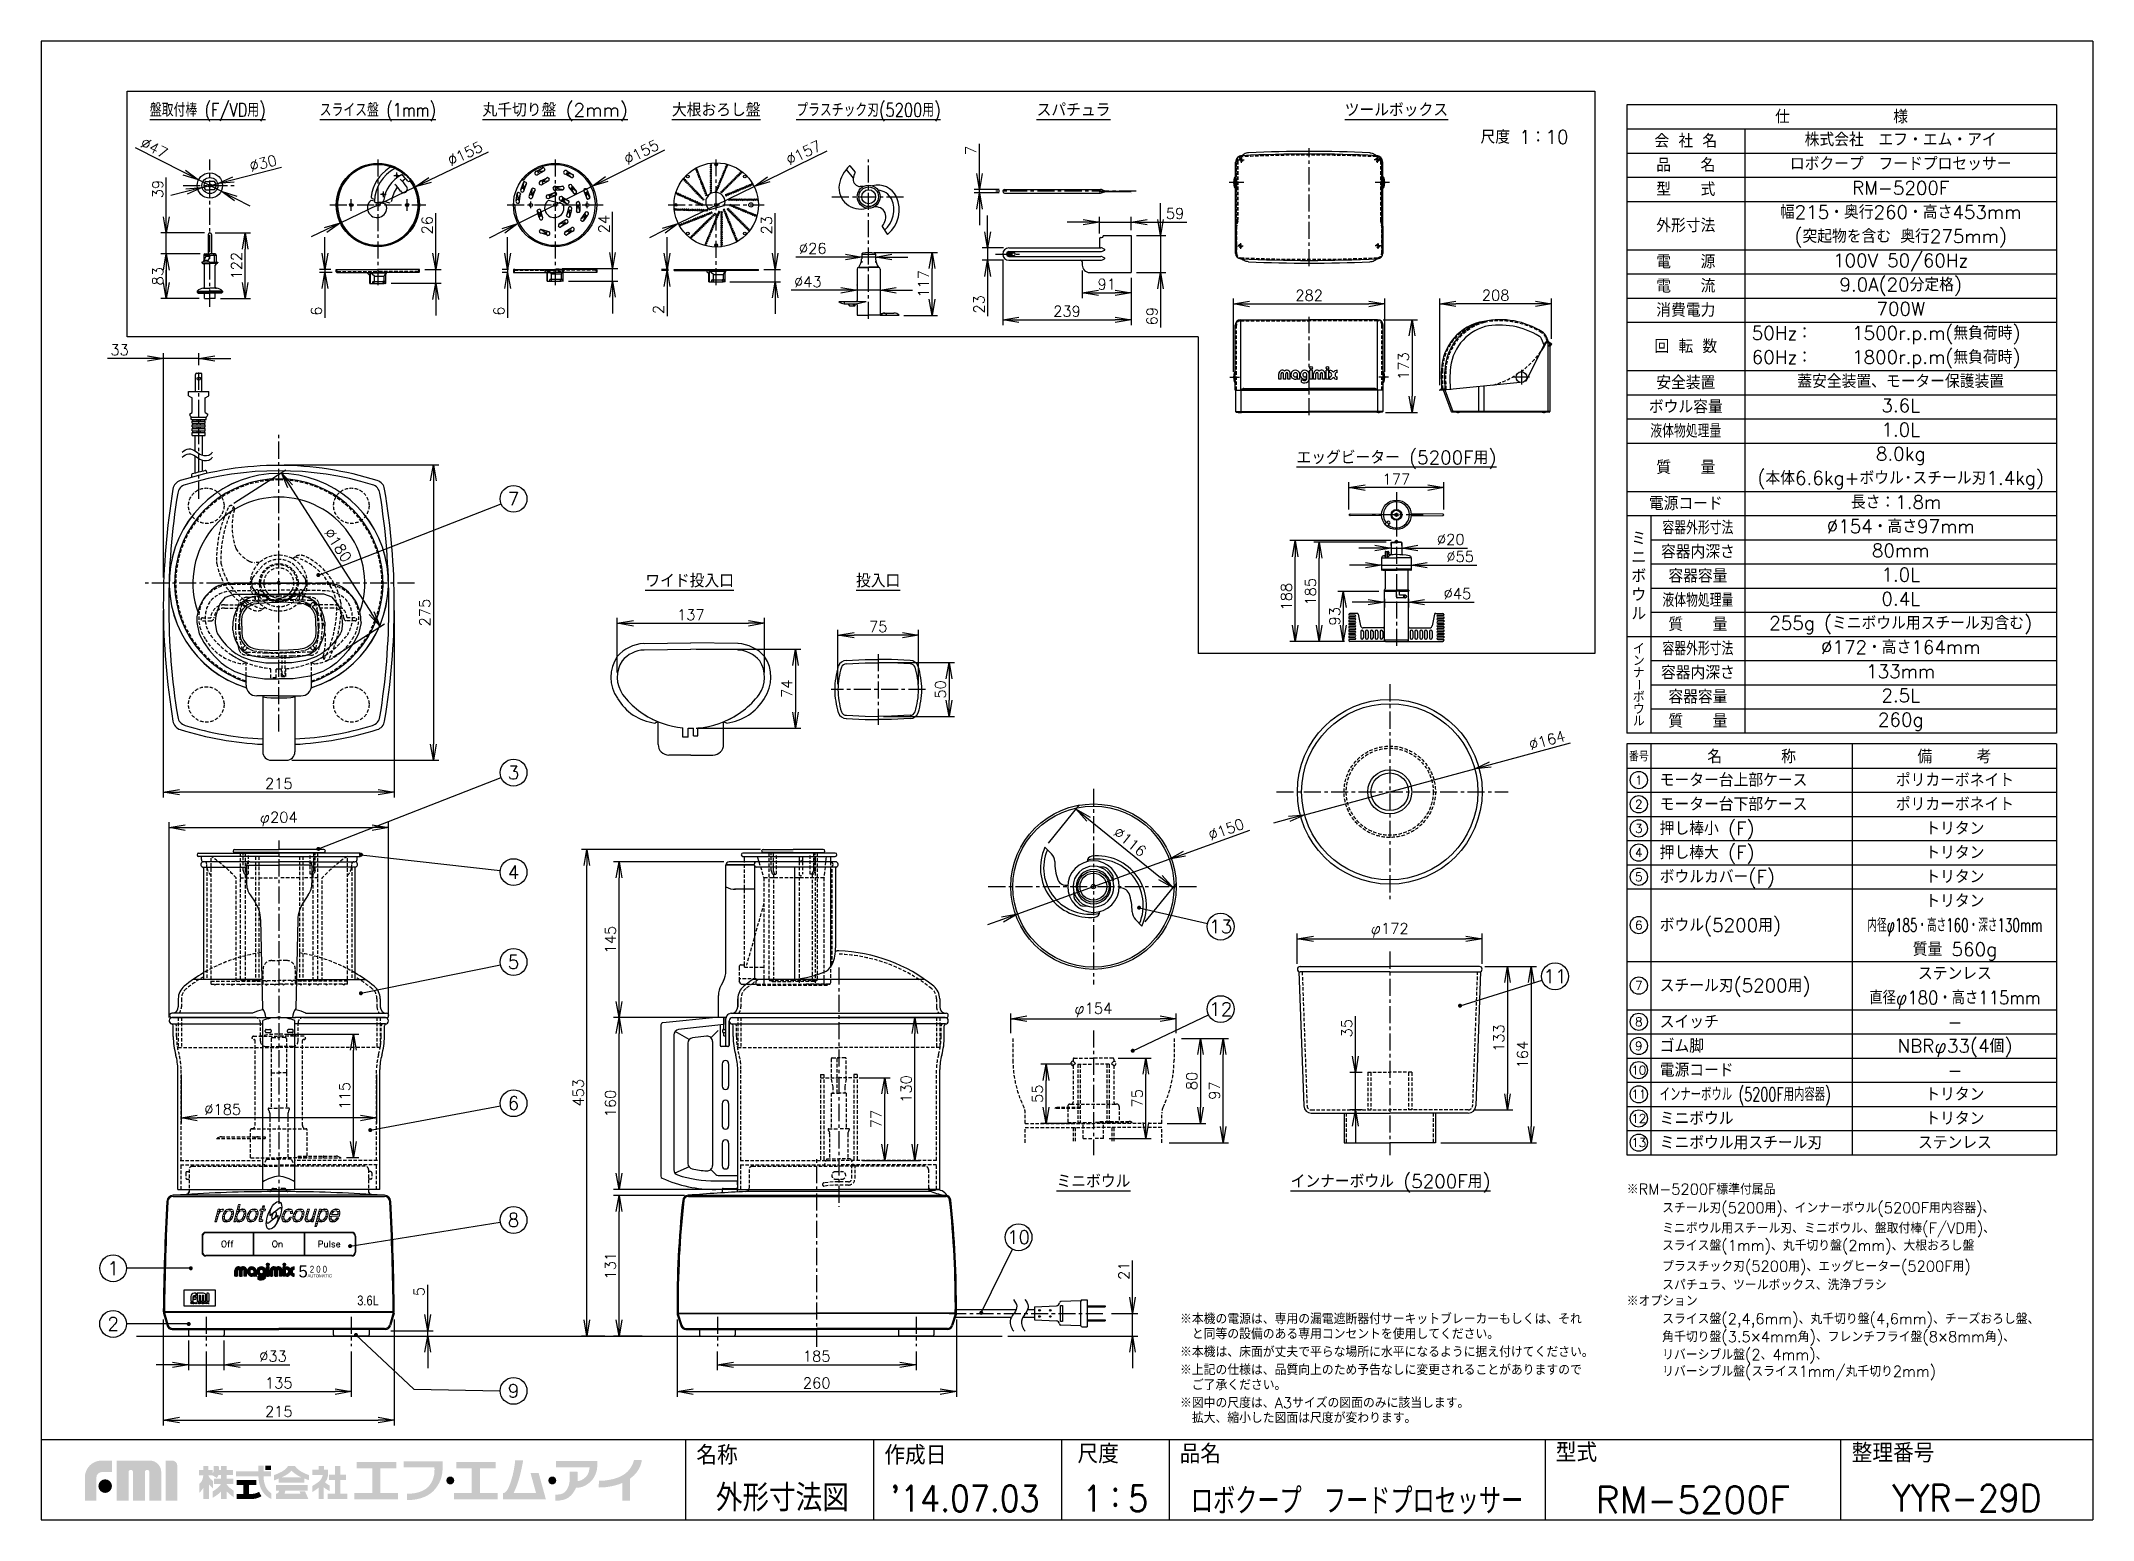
# Model space of a CAD drawing. Extents: x 115 to 2025, y 0 to 1377.
import ezdxf
from ezdxf.enums import TextEntityAlignment as Align

# ---------------------------------------------------------------- set-up
doc = ezdxf.new("R2010")
doc.units = 0
doc.header["$LTSCALE"] = 0.5
doc.header["$MEASUREMENT"] = 0
doc.header["$PDMODE"] = 3
doc.header["$PDSIZE"] = 2.5
doc.linetypes.add('CENTER', pattern=[50.8, 31.75, -6.35, 6.35, -6.35])
doc.linetypes.add('HIDDEN', pattern=[9.525, 6.35, -3.175])
doc.layers.get('0').update_dxf_attribs({"linetype": 'CONTINUOUS'})
doc.layers.get('Defpoints').update_dxf_attribs({"linetype": 'CONTINUOUS'})
for name, color, linetype in [('DANMEN', 7, 'CONTINUOUS'), ('KIKI-2D2', 7, 'CONTINUOUS'), ('SIYOU', 7, 'CONTINUOUS'), ('SUNPOU', 7, 'CONTINUOUS'), ('WAKU', 7, 'CONTINUOUS')]:
    doc.layers.add(name, color=color, linetype=linetype)
doc.styles.add('BIGFONT', font='romans.shx', dxfattribs={"bigfont": 'bigfont'})
doc.styles.get("Standard").update_dxf_attribs({"font": 'romans.shx', "bigfont": 'extfont.shx'})
doc.styles.add('STYLE1', font='swiss.ttf', dxfattribs={"bigfont": 'bigfont.shx'})
doc.dimstyles.get("Standard").update_dxf_attribs({"dimscale": 5, "dimtxt": 2, "dimasz": 3, "dimexe": 1, "dimexo": 1, "dimgap": 0.6, "dimtad": 3, "dimdec": 0, "dimzin": 0, "dimdsep": 46, "dimtxsty": 'STANDARD', "dimblk": 'OPEN', "dimcen": 1.5, "dimadec": 0, "dimazin": 0, "dimtfac": 1, "dimtdec": 0, "dimtmove": 0, "dimatfit": 0, "dimldrblk": 'OPEN', "dimfxl": 1, "dimtolj": 1, "dimtzin": 0, "dimarcsym": 0})
doc.dimstyles.new('STYLE_1', dxfattribs={"dimscale": 5, "dimtxt": 2, "dimasz": 3, "dimexe": 1, "dimexo": 1, "dimgap": 0.6, "dimtad": 3, "dimdec": 0, "dimlfac": 2, "dimzin": 0, "dimdsep": 46, "dimtxsty": 'STANDARD', "dimblk1": 'OPEN', "dimblk2": 'OPEN', "dimsah": 1, "dimcen": 1.5, "dimadec": 0, "dimazin": 0, "dimtfac": 1, "dimtdec": 0, "dimtmove": 0, "dimatfit": 0, "dimldrblk": 'DOTSMALL', "dimfxl": 1, "dimtvp": 1, "dimtolj": 1, "dimtzin": 0, "dimarcsym": 0})
pattern_1 = [(45, (-4502.06598, 162.26152), (-0.0848528137, 0.0848528137), [])]

msp = doc.modelspace()

# ---------------------------------------------------------------- texts
at = {"color": 2}
for s, height, style, p in [('Off', 6, 'BIGFONT', (282.46, 253.95)), ('On', 6, 'BIGFONT', (329.8, 253.95)), ('Pulse', 6, 'BIGFONT', (372.49, 253.95)), ('5', 11.08, 'STYLE1', (354.66, 225.82))]:
    msp.add_text(s, height=height, dxfattribs=dict(at, style=style)).set_placement(p)
at = {"color": 2, "style": 'STYLE1', "width": 0.8}
for s, height, p in [('2 0 0', 6.432, (365.19, 230.17)), ('AUTOMATIC ', 2.76, (363.11, 225.85)), ('3.6L', 9.231, (409.34, 199.72))]:
    msp.add_text(s, height=height, dxfattribs=at).set_placement(p)
at = {"layer": 'SIYOU', "color": 1, "width": 0.8}
for s, p in [('%%U盤取付棒 (F/VD用)', (270.18, 1306.36)), ('%%Uスライス盤 (1mm)', (428.5, 1306.36)), ('%%Uプラスチック刃(5200用)', (885.18, 1306.36))]:
    msp.add_text(s, height=12.5, dxfattribs=at).set_placement(p, align=Align.CENTER)
at = {"layer": 'SIYOU', "color": 1}
for s, p in [('%%U丸千切り盤 (2mm)', (593.5, 1306.36)), ('%%U大根おろし盤', (743.5, 1306.36)), ('%%Uスパチュラ', (1076.07, 1306.36)), ('%%Uツールボックス', (1376.61, 1306.36)), ('尺度 1：10', (1495.86, 1281.18)), ('%%Uエッグビーター (5200F用)', (1376.61, 982.81)), ('%%Uワイド投入口', (718.72, 868.03)), ('%%U投入口', (894.23, 868.03)), ('%%Uミニボウル', (1094.63, 309.04)), ('%%Uインナーボウル (5200F用)', (1371.15, 309.04))]:
    msp.add_text(s, height=12.5, dxfattribs=at).set_placement(p, align=Align.CENTER)
for s, height, p in [('仕\u3000\u3000\u3000\u3000\u3000\u3000\u3000様', 12.5, (1791.01, 1306.25)), ('会 社 名', 12.5, (1646.01, 1283.75)), ('株式会社\u3000エフ・エム・アイ', 12.5, (1846.01, 1285)), ('品\u3000\u3000名', 12.5, (1646.01, 1261.25)), ('ロボクープ\u3000フードプロセッサー', 12.5, (1846.01, 1262.5)), ('型\u3000\u3000式', 12.5, (1646.01, 1238.75)), ('RM-5200F', 12.5, (1846.01, 1240)), ('幅215・奥行260・高さ453mm', 12.5, (1846.01, 1217.5)), ('外形寸法', 12.5, (1646.01, 1205)), ('(突起物を含む 奥行275mm)', 12.5, (1846.01, 1195)), ('電\u3000\u3000源', 12.5, (1646.01, 1171.25)), (' 100V 50/60Hz ', 12.5, (1846.01, 1172.5)), ('電\u3000\u3000流', 12.5, (1646.01, 1148.75)), ('9.0A(20分定格)', 12.5, (1846.01, 1150)), ('消費電力', 12.5, (1646.01, 1126.25)), ('700W', 12.5, (1846.01, 1127.5)), ('1500r.p.m(無負荷時)', 12.5, (1879.17, 1105)), ('回 転 数', 12.5, (1646.01, 1092.5)), ('1800r.p.m(無負荷時)', 12.5, (1879.17, 1082.5)), ('安全装置', 12.5, (1646.01, 1058.75)), ('蓋安全装置、モーター保護装置', 12.5, (1846.01, 1060)), ('ボウル容量', 12.5, (1646.01, 1036.25)), ('3.6L', 12.5, (1846.01, 1037.5)), ('1.0L', 12.5, (1846.01, 1015)), ('8.0kg', 12.5, (1846.01, 992.5)), ('質\u3000\u3000量', 12.5, (1646.01, 979.83)), ('(本体6.6kg+ボウル･スチール刃1.4kg)', 12.5, (1846.01, 970)), ('電源コード', 12.5, (1646.01, 946.25)), ('長さ：1.8m ', 12.5, (1846.01, 947.5)), ('ミ', 12.5, (1602.26, 913.75)), ('%%C154・高さ97mm', 12.5, (1846.01, 925)), ('ニ', 12.5, (1602.26, 896.25)), ('容器内深さ', 12.5, (1657.26, 901.25)), ('80mm', 12.5, (1846.01, 902.5)), ('ボ', 12.5, (1602.26, 878.75)), ('容器容量', 12.5, (1657.26, 878.75)), ('1.0L', 12.5, (1846.01, 880)), ('ウ', 12.5, (1602.26, 861.25)), ('0.4L', 12.5, (1846.01, 857.5)), ('ル', 12.5, (1602.26, 843.75)), ('質\u3000\u3000量', 12.5, (1657.26, 833.75)), ('255g (ミニボウル用スチール刃含む)', 12.5, (1846.01, 835)), ('イ', 10, (1602.26, 811.25)), ('ン', 10, (1602.26, 800)), ('%%C172・高さ164mm', 12.5, (1846.01, 812.5)), ('ナ', 10, (1602.26, 788.75)), ('容器内深さ', 12.5, (1657.26, 788.75)), ('133mm', 12.5, (1846.01, 790)), ('ボ', 10, (1602.26, 766.25)), ('容器容量', 12.5, (1657.26, 766.25)), ('2.5L', 12.5, (1846.01, 767.5)), ('ル', 10, (1602.26, 743.75)), ('ウ', 10, (1602.26, 755)), ('質\u3000\u3000量', 12.5, (1657.26, 743.75)), ('260g', 12.5, (1846.01, 745)), ('ポリカーボネイト', 12.5, (1896.49, 688.77)), ('ポリカーボネイト', 12.5, (1896.49, 666.27)), ('トリタン', 12.5, (1896.49, 643.77)), ('トリタン', 12.5, (1896.49, 621.27)), ('トリタン', 12.5, (1896.49, 598.77)), ('トリタン', 12.5, (1896.49, 576.27)), ('質量 560g', 12.5, (1896.49, 531.27)), ('ステンレス', 12.5, (1896.49, 508.77)), ('-', 12.5, (1896.49, 463.77)), ('NBRφ33(4個)', 12.5, (1896.49, 441.27)), ('トリタン', 12.5, (1896.49, 396.27)), ('-', 12.5, (1896.49, 418.77)), ('トリタン', 12.5, (1896.49, 373.77)), ('ステンレス', 12.5, (1896.49, 351.27))]:
    msp.add_text(s, height=height, dxfattribs=at).set_placement(p, align=Align.MIDDLE_CENTER)
for s, p in [('50Hz：', (1707.35, 1105)), ('60Hz：', (1707.35, 1082.5)), ('モーター台上部ケース', (1621.72, 688.75)), ('モーター台下部ケース', (1621.72, 666.25)), ('押し棒小 (F)', (1621.72, 643.75)), ('押し棒大 (F)', (1621.72, 621.25)), ('ボウルカバー(F)', (1621.72, 598.75)), ('ボウル(5200用)', (1621.72, 553.75)), ('スチール刃(5200用)', (1621.72, 497.5)), ('スイッチ', (1621.72, 463.75)), ('ゴム脚', (1621.72, 441.25)), ('電源コード', (1621.72, 418.75)), ('ミニボウル', (1621.72, 373.75)), ('ミニボウル用スチール刃', (1621.72, 351.25))]:
    msp.add_text(s, height=12.5, dxfattribs=at).set_placement(p, align=Align.MIDDLE_LEFT)
for s, width, p in [('液体物処理量', 0.8, (1646.01, 1013.75)), ('容器外形寸法', 0.8, (1657.26, 923.75)), ('液体物処理量', 0.8, (1657.26, 856.25)), ('容器外形寸法', 0.8, (1657.26, 811.25)), ('内径φ185・高さ160・深さ130mm', 0.65, (1896.49, 553.77)), ('直径φ180・高さ115mm', 0.9, (1896.49, 486.27))]:
    msp.add_text(s, height=12.5, dxfattribs=dict(at, width=width)).set_placement(p, align=Align.MIDDLE_CENTER)
msp.add_text('ー', height=10, rotation=270, dxfattribs=at).set_placement((1602.26, 777.5), align=Align.MIDDLE_CENTER)
for s, height, p in [('番号', 8.036, (1602.26, 711.25)), ('名\u3000\u3000\u3000\u3000称', 12.5, (1707.26, 711.25)), ('備\u3000\u3000\u3000考', 12.5, (1896.01, 711.25)), ('1', 8.04, (1602.26, 688.75)), ('2', 8.04, (1602.26, 666.25)), ('3', 8.04, (1602.26, 643.75)), ('4', 8.04, (1602.26, 621.25)), ('5', 8.04, (1602.26, 598.75)), ('6', 8.04, (1602.26, 553.75)), ('7', 8.04, (1602.26, 497.5)), ('8', 8.04, (1602.26, 463.75)), ('9', 8.04, (1602.26, 441.25)), ('10', 8.036, (1602.26, 418.75)), ('11', 8.036, (1602.26, 396.25)), ('12', 8.036, (1602.26, 373.75)), ('13', 8.036, (1602.26, 351.25))]:
    msp.add_text(s, height=height, dxfattribs=at).set_placement(p, align=Align.MIDDLE)
at = {"layer": 'SIYOU', "color": 1, "width": 0.7}
msp.add_text('インナーボウル (5200F用内容器)', height=12.5, dxfattribs=at).set_placement((1621.72, 396.25), align=Align.MIDDLE_LEFT)
at = {"layer": 'SIYOU', "color": 1}
for s, p in [('※RM-5200F標準付属品', (1591.01, 302.94)), ('\u3000\u3000\u3000スチール刃(5200用)、インナーボウル(5200F用内容器)、', (1591.01, 285.56)), ('\u3000\u3000\u3000ミニボウル用スチール刃、ミニボウル、盤取付棒(F/VD用)、', (1591.01, 266.72)), ('\u3000\u3000\u3000スライス盤(1mm)、丸千切り盤(2mm)、大根おろし盤', (1591.01, 250.56)), ('\u3000\u3000\u3000プラスチック刃(5200用)、エッグヒーター(5200F用)', (1591.01, 231.17)), ('\u3000\u3000\u3000スパチュラ、ツールボックス、洗浄ブラシ', (1591.01, 213.9)), ('※本機の電源は、専用の漏電遮断器付サーキットブレーカーもしくは、それ', (1175.22, 182.27)), ('※オプション', (1591.01, 198.95)), ('\u3000\u3000\u3000スライス盤(2,4,6mm)、丸千切り盤(4,6mm)、チーズおろし盤、', (1591.01, 182.27)), ('\u3000と同等の設備のある専用コンセントを使用してください。', (1175.22, 168.27)), ('\u3000\u3000\u3000角千切り盤(3.5×4mm角)、フレンチフライ盤(8×8mm角)、', (1591.01, 165.59)), ('※本機は、床面が丈夫で平らな場所に水平になるように据え付けてください。', (1175.22, 151.55)), ('\u3000\u3000\u3000リバーシブル盤(2、4mm)、', (1591.01, 148.91)), ('※上記の仕様は、品質向上のため予告なしに変更されることがありますので', (1175.22, 134.83)), ('\u3000\u3000\u3000リバーシブル盤(スライス1mm/丸千切り2mm)', (1591.01, 133.39)), ('※図中の尺度は、A3サイズの図面のみに該当します。', (1175.22, 104.11)), ('\u3000ご了承ください。', (1175.22, 120.83)), ('\u3000拡大、縮小した図面は尺度が変わります。', (1175.22, 90.11))]:
    msp.add_text(s, height=10, dxfattribs=at).set_placement(p)
at = {"layer": 'SUNPOU'}
for s, p in [('7', (554.81, 950.58)), ('3', (554.82, 695.73)), ('4', (554.82, 603.08)), ('13', (1213.07, 552.38)), ('5', (554.82, 519.39)), ('11', (1524.25, 506.08)), ('12', (1213.07, 475.57)), ('6', (554.82, 387.94)), ('8', (554.82, 279.27)), ('10', (1024.87, 263.18)), ('1', (182.13, 234.29)), ('2', (182.12, 182.47)), ('9', (554.82, 120.19))]:
    msp.add_text(s, height=12.5, dxfattribs=at).set_placement(p, align=Align.MIDDLE)
at = {"layer": 'WAKU'}
for s, p in [('名称', (725.02, 51.55)), ('作成日', (900.02, 51.55)), ('尺度', (1079.76, 52.71)), ('品名', (1174.84, 52.71)), ('型式', (1524.95, 53.98)), ('整理番号', (1800.43, 53.55))]:
    msp.add_text(s, height=17.5, dxfattribs=at).set_placement(p)
at = {"layer": 'WAKU', "color": 1, "width": 0.9}
for s, height, p in [('外形寸法図', 25, (805, 8.02)), ("'14.07.03", 24, (975, 8.02)), ('1：5', 24, (1115, 8.02)), ('YYR-29D', 25, (1907.5, 8.02))]:
    msp.add_text(s, height=height, dxfattribs=at).set_placement(p, align=Align.CENTER)
at = {"layer": 'WAKU', "color": 1, "width": 0.75}
msp.add_text('ロボクープ\u3000フードプロセッサー', height=25, dxfattribs=at).set_placement((1340, 18.75), align=Align.MIDDLE)
at = {"layer": 'WAKU', "color": 1}
msp.add_text('RM-5200F', height=25, dxfattribs=at).set_placement((1652.5, 18.75), align=Align.MIDDLE)

# ---------------------------------------------------------------- blocks, each defined once
blk = doc.blocks.new('_OPEN')
at = {"color": 0, "linetype": 'ByBlock'}
for p, q in [((-1, 0.17), (0, 0)), ((0, 0), (-1, -0.17)), ((0, 0), (-1, 0))]:
    blk.add_line(p, q, dxfattribs=at)
blk = doc.blocks.new('*D1')
at = {"layer": 'Defpoints', "color": 0}
for p in [(438.3, 644.5), (234.3, 462.7), (438.3, 462.6)]:
    blk.add_point(p, dxfattribs=at)
at = {"layer": 'SUNPOU', "color": 0, "lineweight": -2}
for p, q in [((234.3, 467.7), (234.3, 649.5)), ((438.3, 467.6), (438.3, 649.5)), ((249.3, 644.5), (423.3, 644.5))]:
    blk.add_line(p, q, dxfattribs=at)
at = {"layer": 'SUNPOU', "color": 0, "lineweight": -2, "xscale": 15, "yscale": 15, "zscale": 15, "rotation": 180}
blk.add_blockref('_OPEN', (234.3, 644.5), dxfattribs=at)
at = {"layer": 'SUNPOU', "color": 0, "lineweight": -2, "xscale": 15, "yscale": 15, "zscale": 15}
blk.add_blockref('_OPEN', (438.3, 644.5), dxfattribs=at)
at = {"layer": 'SUNPOU', "color": 0, "insert": (336.3, 652.5), "char_height": 10, "attachment_point": 5}
blk.add_mtext('\\A1;φ204', dxfattribs=at)
blk = doc.blocks.new('*D4')
at = {"layer": 'Defpoints', "color": 0}
for p in [(290.4, 943.8), (430.6, 831.6), (382.3, 800.5)]:
    blk.add_point(p, dxfattribs=at)
at = {"layer": 'SUNPOU', "color": 0, "lineweight": -2}
for p, q in [((294.6, 946.5), (342.9, 977.5)), ((346.8, 962.2), (422.5, 844.2)), ((386.5, 803.2), (434.8, 834.3))]:
    blk.add_line(p, q, dxfattribs=at)
at = {"layer": 'SUNPOU', "color": 0, "lineweight": -2, "xscale": 15, "yscale": 15, "zscale": 15}
for p, rotation in [((338.7, 974.8), 122.68293713947), ((430.6, 831.6), 302.6829371394701)]:
    blk.add_blockref('_OPEN', p, dxfattribs=dict(at, rotation=rotation))
at = {"layer": 'SUNPOU', "color": 0, "insert": (391.4, 907.5), "char_height": 10, "attachment_point": 5, "rotation": 302.6829}
blk.add_mtext('\\A1;%%C180', dxfattribs=at)
blk = doc.blocks.new('*D3')
at = {"layer": 'Defpoints', "color": 0}
for p in [(229.1, 1081.2), (261.8, 1070), (229.1, 872.2)]:
    blk.add_point(p, dxfattribs=at)
at = {"layer": 'SUNPOU', "color": 0, "lineweight": -2}
for p, q in [((214.1, 1081.2), (177, 1081.2)), ((229.1, 877.2), (229.1, 1086.2)), ((261.8, 1081.2), (229.1, 1081.2)), ((261.8, 1075), (261.8, 1086.2)), ((276.8, 1081.2), (291.8, 1081.2))]:
    blk.add_line(p, q, dxfattribs=at)
at = {"layer": 'SUNPOU', "color": 0, "lineweight": -2, "xscale": 15, "yscale": 15, "zscale": 15}
blk.add_blockref('_OPEN', (229.1, 1081.2), dxfattribs=at)
at = {"layer": 'SUNPOU', "color": 0, "lineweight": -2, "xscale": 15, "yscale": 15, "zscale": 15, "rotation": 180}
blk.add_blockref('_OPEN', (261.8, 1081.2), dxfattribs=at)
at = {"layer": 'SUNPOU', "color": 0, "insert": (188.1, 1089.2), "char_height": 10, "attachment_point": 5}
blk.add_mtext('\\A1;33', dxfattribs=at)
blk = doc.blocks.new('*D6')
at = {"layer": 'Defpoints', "color": 0}
for p in [(228.8, 851.7), (443.8, 851.7), (228.8, 677.5)]:
    blk.add_point(p, dxfattribs=at)
at = {"layer": 'SUNPOU', "color": 0, "lineweight": -2}
for p, q in [((228.8, 846.7), (228.8, 672.5)), ((443.8, 846.7), (443.8, 672.5)), ((428.8, 677.5), (243.8, 677.5))]:
    blk.add_line(p, q, dxfattribs=at)
at = {"layer": 'SUNPOU', "color": 0, "lineweight": -2, "xscale": 15, "yscale": 15, "zscale": 15, "rotation": 180}
blk.add_blockref('_OPEN', (228.8, 677.5), dxfattribs=at)
at = {"layer": 'SUNPOU', "color": 0, "lineweight": -2, "xscale": 15, "yscale": 15, "zscale": 15}
blk.add_blockref('_OPEN', (443.8, 677.5), dxfattribs=at)
at = {"layer": 'SUNPOU', "color": 0, "insert": (336.3, 685.5), "char_height": 10, "attachment_point": 5}
blk.add_mtext('\\A1;215', dxfattribs=at)
blk = doc.blocks.new('*D5')
at = {"layer": 'Defpoints', "color": 0}
for p in [(336.3, 982.2), (343.3, 707.2), (480.2, 707.2)]:
    blk.add_point(p, dxfattribs=at)
at = {"layer": 'SUNPOU', "color": 0, "lineweight": -2}
for p, q in [((341.3, 982.2), (485.2, 982.2)), ((480.2, 967.2), (480.2, 722.2)), ((348.3, 707.2), (485.2, 707.2))]:
    blk.add_line(p, q, dxfattribs=at)
at = {"layer": 'SUNPOU', "color": 0, "lineweight": -2, "xscale": 15, "yscale": 15, "zscale": 15}
for p, rotation in [((480.2, 982.2), 90), ((480.2, 707.2), 270)]:
    blk.add_blockref('_OPEN', p, dxfattribs=dict(at, rotation=rotation))
at = {"layer": 'SUNPOU', "color": 0, "insert": (472.2, 844.7), "char_height": 10, "attachment_point": 5, "rotation": 90}
blk.add_mtext('\\A1;275', dxfattribs=at)
blk = doc.blocks.new('*D10')
at = {"layer": 'Defpoints', "color": 0}
for p in [(435.5, 176.2), (474.9, 176.2), (419.3, 171.2)]:
    blk.add_point(p, dxfattribs=at)
at = {"layer": 'SUNPOU', "color": 0, "lineweight": -2}
for p, q in [((474.9, 191.2), (474.9, 218.9)), ((440.5, 176.2), (479.9, 176.2)), ((474.9, 171.2), (474.9, 176.2)), ((424.3, 171.2), (479.9, 171.2)), ((474.9, 156.2), (474.9, 141.2))]:
    blk.add_line(p, q, dxfattribs=at)
at = {"layer": 'SUNPOU', "color": 0, "lineweight": -2, "xscale": 15, "yscale": 15, "zscale": 15}
for p, rotation in [((474.9, 176.2), 270), ((474.9, 171.2), 90)]:
    blk.add_blockref('_OPEN', p, dxfattribs=dict(at, rotation=rotation))
at = {"layer": 'SUNPOU', "color": 0, "insert": (466.9, 212.6), "char_height": 10, "attachment_point": 5, "rotation": 90}
blk.add_mtext('\\A1;5', dxfattribs=at)
blk = doc.blocks.new('*D9')
at = {"layer": 'Defpoints', "color": 0}
for p in [(228.8, 191.5), (443.8, 191.7), (443.8, 93)]:
    blk.add_point(p, dxfattribs=at)
at = {"layer": 'SUNPOU', "color": 0, "lineweight": -2}
for p, q in [((228.8, 186.5), (228.8, 88)), ((443.8, 186.7), (443.8, 88)), ((243.8, 93), (428.8, 93))]:
    blk.add_line(p, q, dxfattribs=at)
at = {"layer": 'SUNPOU', "color": 0, "lineweight": -2, "xscale": 15, "yscale": 15, "zscale": 15, "rotation": 180}
blk.add_blockref('_OPEN', (228.8, 93), dxfattribs=at)
at = {"layer": 'SUNPOU', "color": 0, "lineweight": -2, "xscale": 15, "yscale": 15, "zscale": 15}
blk.add_blockref('_OPEN', (443.8, 93), dxfattribs=at)
at = {"layer": 'SUNPOU', "color": 0, "insert": (336.3, 101), "char_height": 10, "attachment_point": 5}
blk.add_mtext('\\A1;215', dxfattribs=at)
blk = doc.blocks.new('*D8')
at = {"layer": 'Defpoints', "color": 0}
for p in [(268.8, 161.9), (403.8, 161.9), (403.8, 119.5)]:
    blk.add_point(p, dxfattribs=at)
at = {"layer": 'SUNPOU', "color": 0, "lineweight": -2}
for p, q in [((268.8, 156.9), (268.8, 114.5)), ((403.8, 156.9), (403.8, 114.5)), ((283.8, 119.5), (388.8, 119.5))]:
    blk.add_line(p, q, dxfattribs=at)
at = {"layer": 'SUNPOU', "color": 0, "lineweight": -2, "xscale": 15, "yscale": 15, "zscale": 15, "rotation": 180}
blk.add_blockref('_OPEN', (268.8, 119.5), dxfattribs=at)
at = {"layer": 'SUNPOU', "color": 0, "lineweight": -2, "xscale": 15, "yscale": 15, "zscale": 15}
blk.add_blockref('_OPEN', (403.8, 119.5), dxfattribs=at)
at = {"layer": 'SUNPOU', "color": 0, "insert": (336.3, 127.5), "char_height": 10, "attachment_point": 5}
blk.add_mtext('\\A1;135', dxfattribs=at)
blk = doc.blocks.new('*D7')
at = {"layer": 'Defpoints', "color": 0}
for p in [(252.3, 172.2), (285.3, 172.2), (285.3, 144.4)]:
    blk.add_point(p, dxfattribs=at)
at = {"layer": 'SUNPOU', "color": 0, "lineweight": -2}
for p, q in [((252.3, 167.2), (252.3, 139.4)), ((285.3, 167.2), (285.3, 139.4)), ((237.3, 144.4), (222.3, 144.4)), ((252.3, 144.4), (285.3, 144.4)), ((300.3, 144.4), (346.6, 144.4))]:
    blk.add_line(p, q, dxfattribs=at)
at = {"layer": 'SUNPOU', "color": 0, "lineweight": -2, "xscale": 15, "yscale": 15, "zscale": 15}
blk.add_blockref('_OPEN', (252.3, 144.4), dxfattribs=at)
at = {"layer": 'SUNPOU', "color": 0, "lineweight": -2, "xscale": 15, "yscale": 15, "zscale": 15, "rotation": 180}
blk.add_blockref('_OPEN', (285.3, 144.4), dxfattribs=at)
at = {"layer": 'SUNPOU', "color": 0, "insert": (330.9, 152.4), "char_height": 10, "attachment_point": 5}
blk.add_mtext('\\A1;%%C33', dxfattribs=at)
blk = doc.blocks.new('*D15')
at = {"layer": 'Defpoints', "color": 0}
for p in [(1112.6, 430), (1143.3, 430), (1104.1, 355)]:
    blk.add_point(p, dxfattribs=at)
at = {"layer": 'SUNPOU', "color": 0, "lineweight": -2}
for p, q in [((1117.6, 430), (1148.3, 430)), ((1143.3, 370), (1143.3, 415)), ((1109.1, 355), (1148.3, 355))]:
    blk.add_line(p, q, dxfattribs=at)
at = {"layer": 'SUNPOU', "color": 0, "lineweight": -2, "xscale": 15, "yscale": 15, "zscale": 15}
for p, rotation in [((1143.3, 430), 90), ((1143.3, 355), 270)]:
    blk.add_blockref('_OPEN', p, dxfattribs=dict(at, rotation=rotation))
at = {"layer": 'SUNPOU', "color": 0, "insert": (1135.3, 392.5), "char_height": 10, "attachment_point": 5, "rotation": 90}
blk.add_mtext('\\A1;75', dxfattribs=at)
blk = doc.blocks.new('*D14')
at = {"layer": 'Defpoints', "color": 0}
for p in [(1171.6, 448.2), (1215.3, 448.2), (1160.1, 351.2)]:
    blk.add_point(p, dxfattribs=at)
at = {"layer": 'SUNPOU', "color": 0, "lineweight": -2}
for p, q in [((1176.6, 448.2), (1220.3, 448.2)), ((1215.3, 366.2), (1215.3, 433.2)), ((1165.1, 351.2), (1220.3, 351.2))]:
    blk.add_line(p, q, dxfattribs=at)
at = {"layer": 'SUNPOU', "color": 0, "lineweight": -2, "xscale": 15, "yscale": 15, "zscale": 15}
for p, rotation in [((1215.3, 448.2), 90), ((1215.3, 351.2), 270)]:
    blk.add_blockref('_OPEN', p, dxfattribs=dict(at, rotation=rotation))
at = {"layer": 'SUNPOU', "color": 0, "insert": (1207.3, 399.7), "char_height": 10, "attachment_point": 5, "rotation": 90}
blk.add_mtext('\\A1;97', dxfattribs=at)
blk = doc.blocks.new('*D13')
at = {"layer": 'Defpoints', "color": 0}
for p in [(1171.6, 466.6), (1017.6, 448.2), (1171.6, 448.2)]:
    blk.add_point(p, dxfattribs=at)
at = {"layer": 'SUNPOU', "color": 0, "lineweight": -2}
for p, q in [((1017.6, 453.2), (1017.6, 471.6)), ((1032.6, 466.6), (1156.6, 466.6)), ((1171.6, 453.2), (1171.6, 471.6))]:
    blk.add_line(p, q, dxfattribs=at)
at = {"layer": 'SUNPOU', "color": 0, "lineweight": -2, "xscale": 15, "yscale": 15, "zscale": 15, "rotation": 180}
blk.add_blockref('_OPEN', (1017.6, 466.6), dxfattribs=at)
at = {"layer": 'SUNPOU', "color": 0, "lineweight": -2, "xscale": 15, "yscale": 15, "zscale": 15}
blk.add_blockref('_OPEN', (1171.6, 466.6), dxfattribs=at)
at = {"layer": 'SUNPOU', "color": 0, "insert": (1094.6, 474.6), "char_height": 10, "attachment_point": 5}
blk.add_mtext('\\A1;φ154', dxfattribs=at)
blk = doc.blocks.new('*D12')
at = {"layer": 'Defpoints', "color": 0}
for p in [(1165.2, 615.1), (1024.1, 564.1)]:
    blk.add_point(p, dxfattribs=at)
at = {"layer": 'SUNPOU', "color": 0, "lineweight": -2}
for p, q in [((1179.3, 620.2), (1240.1, 642.2)), ((1024.1, 564.1), (1165.2, 615.1)), ((1010, 559), (995.9, 553.9))]:
    blk.add_line(p, q, dxfattribs=at)
at = {"layer": 'SUNPOU', "color": 0, "lineweight": -2, "xscale": 15, "yscale": 15, "zscale": 15}
for p, rotation in [((1165.2, 615.1), 199.8723469906799), ((1024.1, 564.1), 19.87234699067992)]:
    blk.add_blockref('_OPEN', p, dxfattribs=dict(at, rotation=rotation))
at = {"layer": 'SUNPOU', "color": 0, "insert": (1218.2, 642.8), "char_height": 10, "attachment_point": 5, "rotation": 19.8723}
blk.add_mtext('\\A1;∅150', dxfattribs=at)
blk = doc.blocks.new('*D11')
at = {"layer": 'Defpoints', "color": 0}
for p in [(1049.5, 626.2), (1168.7, 588.5), (1139.8, 552.9)]:
    blk.add_point(p, dxfattribs=at)
at = {"layer": 'SUNPOU', "color": 0, "lineweight": -2}
for p, q in [((1052.7, 630.1), (1081.6, 665.7)), ((1090.1, 652.4), (1157, 598)), ((1142.9, 556.8), (1171.8, 592.4))]:
    blk.add_line(p, q, dxfattribs=at)
at = {"layer": 'SUNPOU', "color": 0, "lineweight": -2, "xscale": 15, "yscale": 15, "zscale": 15}
for p, rotation in [((1078.4, 661.8), 140.9130941535423), ((1168.7, 588.5), 320.9130941535422)]:
    blk.add_blockref('_OPEN', p, dxfattribs=dict(at, rotation=rotation))
at = {"layer": 'SUNPOU', "color": 0, "insert": (1128.6, 631.4), "char_height": 10, "attachment_point": 5, "rotation": 320.9131}
blk.add_mtext('\\A1;%%C116', dxfattribs=at)
blk = doc.blocks.new('*D19')
at = {"layer": 'Defpoints', "color": 0}
for p in [(788.4, 834.7), (651.4, 784), (788.4, 784)]:
    blk.add_point(p, dxfattribs=at)
at = {"layer": 'SUNPOU', "color": 0, "lineweight": -2}
for p, q in [((651.4, 789), (651.4, 839.7)), ((666.4, 834.7), (773.4, 834.7)), ((788.4, 789), (788.4, 839.7))]:
    blk.add_line(p, q, dxfattribs=at)
at = {"layer": 'SUNPOU', "color": 0, "lineweight": -2, "xscale": 15, "yscale": 15, "zscale": 15, "rotation": 180}
blk.add_blockref('_OPEN', (651.4, 834.7), dxfattribs=at)
at = {"layer": 'SUNPOU', "color": 0, "lineweight": -2, "xscale": 15, "yscale": 15, "zscale": 15}
blk.add_blockref('_OPEN', (788.4, 834.7), dxfattribs=at)
at = {"layer": 'SUNPOU', "color": 0, "insert": (719.9, 842.7), "char_height": 10, "attachment_point": 5}
blk.add_mtext('\\A1;137', dxfattribs=at)
blk = doc.blocks.new('*D18')
at = {"layer": 'Defpoints', "color": 0}
for p in [(719.8, 810.5), (719.9, 737), (817.2, 737)]:
    blk.add_point(p, dxfattribs=at)
at = {"layer": 'SUNPOU', "color": 0, "lineweight": -2}
for p, q in [((724.8, 810.5), (822.2, 810.5)), ((817.2, 795.5), (817.2, 752)), ((724.9, 737), (822.2, 737))]:
    blk.add_line(p, q, dxfattribs=at)
at = {"layer": 'SUNPOU', "color": 0, "lineweight": -2, "xscale": 15, "yscale": 15, "zscale": 15}
for p, rotation in [((817.2, 810.5), 90), ((817.2, 737), 270)]:
    blk.add_blockref('_OPEN', p, dxfattribs=dict(at, rotation=rotation))
at = {"layer": 'SUNPOU', "color": 0, "insert": (809.2, 773.8), "char_height": 10, "attachment_point": 5, "rotation": 90}
blk.add_mtext('\\A1;74', dxfattribs=at)
blk = doc.blocks.new('*D17')
at = {"layer": 'Defpoints', "color": 0}
for p in [(856.8, 823.6), (856.8, 773.1), (931.8, 773.1)]:
    blk.add_point(p, dxfattribs=at)
at = {"layer": 'SUNPOU', "color": 0, "lineweight": -2}
for p, q in [((856.8, 778.1), (856.8, 828.6)), ((916.8, 823.6), (871.8, 823.6)), ((931.8, 778.1), (931.8, 828.6))]:
    blk.add_line(p, q, dxfattribs=at)
at = {"layer": 'SUNPOU', "color": 0, "lineweight": -2, "xscale": 15, "yscale": 15, "zscale": 15, "rotation": 180}
blk.add_blockref('_OPEN', (856.8, 823.6), dxfattribs=at)
at = {"layer": 'SUNPOU', "color": 0, "lineweight": -2, "xscale": 15, "yscale": 15, "zscale": 15}
blk.add_blockref('_OPEN', (931.8, 823.6), dxfattribs=at)
at = {"layer": 'SUNPOU', "color": 0, "insert": (894.3, 831.6), "char_height": 10, "attachment_point": 5}
blk.add_mtext('\\A1;75', dxfattribs=at)
blk = doc.blocks.new('*D16')
at = {"layer": 'Defpoints', "color": 0}
for p in [(894.3, 798.1), (894.3, 748.1), (960.2, 748.1)]:
    blk.add_point(p, dxfattribs=at)
at = {"layer": 'SUNPOU', "color": 0, "lineweight": -2}
for p, q in [((899.3, 798.1), (965.2, 798.1)), ((960.2, 783.1), (960.2, 763.1)), ((899.3, 748.1), (965.2, 748.1))]:
    blk.add_line(p, q, dxfattribs=at)
at = {"layer": 'SUNPOU', "color": 0, "lineweight": -2, "xscale": 15, "yscale": 15, "zscale": 15}
for p, rotation in [((960.2, 798.1), 90), ((960.2, 748.1), 270)]:
    blk.add_blockref('_OPEN', p, dxfattribs=dict(at, rotation=rotation))
at = {"layer": 'SUNPOU', "color": 0, "insert": (952.2, 773.1), "char_height": 10, "attachment_point": 5, "rotation": 90}
blk.add_mtext('\\A1;50', dxfattribs=at)
blk = doc.blocks.new('*D37')
at = {"layer": 'Defpoints', "color": 0}
for p in [(1365.9, 1132), (1224.9, 1063.8), (1365.9, 1063.8)]:
    blk.add_point(p, dxfattribs=at)
at = {"layer": 'SUNPOU', "color": 0, "lineweight": -2}
for p, q in [((1224.9, 1068.8), (1224.9, 1137)), ((1239.9, 1132), (1350.9, 1132)), ((1365.9, 1068.8), (1365.9, 1137))]:
    blk.add_line(p, q, dxfattribs=at)
at = {"layer": 'SUNPOU', "color": 0, "lineweight": -2, "xscale": 15, "yscale": 15, "zscale": 15, "rotation": 180}
blk.add_blockref('_OPEN', (1224.9, 1132), dxfattribs=at)
at = {"layer": 'SUNPOU', "color": 0, "lineweight": -2, "xscale": 15, "yscale": 15, "zscale": 15}
blk.add_blockref('_OPEN', (1365.9, 1132), dxfattribs=at)
at = {"layer": 'SUNPOU', "color": 0, "insert": (1295.4, 1140), "char_height": 10, "attachment_point": 5}
blk.add_mtext('\\A1;282', dxfattribs=at)
blk = doc.blocks.new('_DotSmall')
at = {"color": 0, "linetype": 'ByBlock', "const_width": 0.5}
blk.add_lwpolyline([(-0.0625, 0, 1), (0.0625, 0, 1)], format="xyb", close=True, dxfattribs=at)
blk = doc.blocks.new('*D38')
at = {"layer": 'Defpoints', "color": 0}
for p in [(1084.2, 1168.2), (1129.7, 1161.2), (1129.7, 1142.4)]:
    blk.add_point(p, dxfattribs=at)
at = {"layer": 'SUNPOU', "color": 0, "lineweight": -2}
for p, q in [((1084.2, 1163.2), (1084.2, 1137.4)), ((1129.7, 1156.2), (1129.7, 1137.4)), ((1099.2, 1142.4), (1114.7, 1142.4))]:
    blk.add_line(p, q, dxfattribs=at)
at = {"layer": 'SUNPOU', "color": 0, "lineweight": -2, "xscale": 15, "yscale": 15, "zscale": 15, "rotation": 180}
blk.add_blockref('_OPEN', (1084.2, 1142.4), dxfattribs=at)
at = {"layer": 'SUNPOU', "color": 0, "lineweight": -2, "xscale": 15, "yscale": 15, "zscale": 15}
blk.add_blockref('_OPEN', (1129.7, 1142.4), dxfattribs=at)
at = {"layer": 'SUNPOU', "color": 0, "insert": (1107, 1150.4), "char_height": 10, "attachment_point": 5}
blk.add_mtext('\\A1;91', dxfattribs=at)
blk = doc.blocks.new('*D39')
at = {"layer": 'Defpoints', "color": 0}
for p in [(988.5, 1238.5), (1011.8, 1238.5), (1011.8, 1235.3)]:
    blk.add_point(p, dxfattribs=at)
at = {"layer": 'SUNPOU', "color": 0, "lineweight": -2}
for p, q in [((988.5, 1253.5), (988.5, 1281.2)), ((1006.8, 1238.5), (983.5, 1238.5)), ((1006.8, 1235.3), (983.5, 1235.3)), ((988.5, 1235.3), (988.5, 1238.5)), ((988.5, 1220.3), (988.5, 1205.3))]:
    blk.add_line(p, q, dxfattribs=at)
at = {"layer": 'SUNPOU', "color": 0, "lineweight": -2, "xscale": 15, "yscale": 15, "zscale": 15}
for p, rotation in [((988.5, 1238.5), 270), ((988.5, 1235.3), 90)]:
    blk.add_blockref('_OPEN', p, dxfattribs=dict(at, rotation=rotation))
at = {"layer": 'SUNPOU', "color": 0, "insert": (980.5, 1274.8), "char_height": 10, "attachment_point": 5, "rotation": 90}
blk.add_mtext('\\A1;7', dxfattribs=at)
blk = doc.blocks.new('*D40')
at = {"layer": 'Defpoints', "color": 0}
for p in [(1129.7, 1208.2), (1100.2, 1192.7), (1129.7, 1195.7)]:
    blk.add_point(p, dxfattribs=at)
at = {"layer": 'SUNPOU', "color": 0, "lineweight": -2}
for p, q in [((1085.2, 1208.2), (1070.2, 1208.2)), ((1100.2, 1197.7), (1100.2, 1213.2)), ((1100.2, 1208.2), (1129.7, 1208.2)), ((1129.7, 1200.7), (1129.7, 1213.2)), ((1144.7, 1208.2), (1181.4, 1208.2))]:
    blk.add_line(p, q, dxfattribs=at)
at = {"layer": 'SUNPOU', "color": 0, "lineweight": -2, "xscale": 15, "yscale": 15, "zscale": 15}
blk.add_blockref('_OPEN', (1100.2, 1208.2), dxfattribs=at)
at = {"layer": 'SUNPOU', "color": 0, "lineweight": -2, "xscale": 15, "yscale": 15, "zscale": 15, "rotation": 180}
blk.add_blockref('_OPEN', (1129.7, 1208.2), dxfattribs=at)
at = {"layer": 'SUNPOU', "color": 0, "insert": (1170.6, 1216.2), "char_height": 10, "attachment_point": 5}
blk.add_mtext('\\A1;59', dxfattribs=at)
blk = doc.blocks.new('*D41')
at = {"layer": 'Defpoints', "color": 0}
for p in [(1129.7, 1195.7), (1129.7, 1161.2), (1157.1, 1161.2)]:
    blk.add_point(p, dxfattribs=at)
at = {"layer": 'SUNPOU', "color": 0, "lineweight": -2}
for p, q in [((1157.1, 1210.7), (1157.1, 1225.7)), ((1134.7, 1195.7), (1162.1, 1195.7)), ((1157.1, 1195.7), (1157.1, 1161.2)), ((1134.7, 1161.2), (1162.1, 1161.2)), ((1157.1, 1146.2), (1157.1, 1110))]:
    blk.add_line(p, q, dxfattribs=at)
at = {"layer": 'SUNPOU', "color": 0, "lineweight": -2, "xscale": 15, "yscale": 15, "zscale": 15}
for p, rotation in [((1157.1, 1195.7), 270), ((1157.1, 1161.2), 90)]:
    blk.add_blockref('_OPEN', p, dxfattribs=dict(at, rotation=rotation))
at = {"layer": 'SUNPOU', "color": 0, "insert": (1149.1, 1120.6), "char_height": 10, "attachment_point": 5, "rotation": 90}
blk.add_mtext('\\A1;69', dxfattribs=at)
blk = doc.blocks.new('*D42')
at = {"layer": 'Defpoints', "color": 0}
for p in [(1010.2, 1178.5), (1129.7, 1161.2), (1129.7, 1117.2)]:
    blk.add_point(p, dxfattribs=at)
at = {"layer": 'SUNPOU', "color": 0, "lineweight": -2}
for p, q in [((1010.2, 1173.5), (1010.2, 1112.2)), ((1129.7, 1156.2), (1129.7, 1112.2)), ((1025.2, 1117.2), (1114.7, 1117.2))]:
    blk.add_line(p, q, dxfattribs=at)
at = {"layer": 'SUNPOU', "color": 0, "lineweight": -2, "xscale": 15, "yscale": 15, "zscale": 15, "rotation": 180}
blk.add_blockref('_OPEN', (1010.2, 1117.2), dxfattribs=at)
at = {"layer": 'SUNPOU', "color": 0, "lineweight": -2, "xscale": 15, "yscale": 15, "zscale": 15}
blk.add_blockref('_OPEN', (1129.7, 1117.2), dxfattribs=at)
at = {"layer": 'SUNPOU', "color": 0, "insert": (1070, 1125.2), "char_height": 10, "attachment_point": 5}
blk.add_mtext('\\A1;239', dxfattribs=at)
blk = doc.blocks.new('*D20')
at = {"layer": 'Defpoints', "color": 0}
for p in [(1359.2, 1117.3), (1361.4, 1031.1), (1391.2, 1031.1)]:
    blk.add_point(p, dxfattribs=at)
at = {"layer": 'SUNPOU', "color": 0, "lineweight": -2}
for p, q in [((1364.2, 1117.3), (1396.2, 1117.3)), ((1391.2, 1102.3), (1391.2, 1046.1)), ((1366.4, 1031.1), (1396.2, 1031.1))]:
    blk.add_line(p, q, dxfattribs=at)
at = {"layer": 'SUNPOU', "color": 0, "lineweight": -2, "xscale": 15, "yscale": 15, "zscale": 15}
for p, rotation in [((1391.2, 1117.3), 90), ((1391.2, 1031.1), 270)]:
    blk.add_blockref('_OPEN', p, dxfattribs=dict(at, rotation=rotation))
at = {"layer": 'SUNPOU', "color": 0, "insert": (1383.2, 1074.2), "char_height": 10, "attachment_point": 5, "rotation": 90}
blk.add_mtext('\\A1;173', dxfattribs=at)
blk = doc.blocks.new('*D21')
at = {"layer": 'Defpoints', "color": 0}
for p in [(1417, 1132.1), (1521, 1094.6), (1417, 1051.3)]:
    blk.add_point(p, dxfattribs=at)
at = {"layer": 'SUNPOU', "color": 0, "lineweight": -2}
for p, q in [((1417, 1056.3), (1417, 1137.1)), ((1506, 1132.1), (1432, 1132.1)), ((1521, 1099.6), (1521, 1137.1))]:
    blk.add_line(p, q, dxfattribs=at)
at = {"layer": 'SUNPOU', "color": 0, "lineweight": -2, "xscale": 15, "yscale": 15, "zscale": 15, "rotation": 180}
blk.add_blockref('_OPEN', (1417, 1132.1), dxfattribs=at)
at = {"layer": 'SUNPOU', "color": 0, "lineweight": -2, "xscale": 15, "yscale": 15, "zscale": 15}
blk.add_blockref('_OPEN', (1521, 1132.1), dxfattribs=at)
at = {"layer": 'SUNPOU', "color": 0, "insert": (1469, 1140.1), "char_height": 10, "attachment_point": 5}
blk.add_mtext('\\A1;208', dxfattribs=at)
blk = doc.blocks.new('*D22')
at = {"layer": 'Defpoints', "color": 0}
for p in [(751, 1152.7), (782.7, 1164.2), (798.4, 1164.2)]:
    blk.add_point(p, dxfattribs=at)
at = {"layer": 'SUNPOU', "color": 0, "lineweight": -2}
for p, q in [((798.4, 1179.2), (798.4, 1216.4)), ((756, 1152.7), (803.4, 1152.7)), ((787.7, 1164.2), (803.4, 1164.2)), ((798.4, 1152.7), (798.4, 1164.2)), ((798.4, 1137.7), (798.4, 1122.7))]:
    blk.add_line(p, q, dxfattribs=at)
at = {"layer": 'SUNPOU', "color": 0, "lineweight": -2, "xscale": 15, "yscale": 15, "zscale": 15}
for p, rotation in [((798.4, 1164.2), 270), ((798.4, 1152.7), 90)]:
    blk.add_blockref('_OPEN', p, dxfattribs=dict(at, rotation=rotation))
at = {"layer": 'SUNPOU', "color": 0, "insert": (790.4, 1205.3), "char_height": 10, "attachment_point": 5, "rotation": 90}
blk.add_mtext('\\A1;23', dxfattribs=at)
blk = doc.blocks.new('*D23')
at = {"layer": 'Defpoints', "color": 0}
for p in [(379.3, 1161.4), (389.7, 1164.2), (390.9, 1161.4)]:
    blk.add_point(p, dxfattribs=at)
at = {"layer": 'SUNPOU', "color": 0, "lineweight": -2}
for p, q in [((379.3, 1179.2), (379.3, 1194.2)), ((384.7, 1164.2), (374.3, 1164.2)), ((385.9, 1161.4), (374.3, 1161.4)), ((379.3, 1164.2), (379.3, 1161.4)), ((379.3, 1146.4), (379.3, 1119.2))]:
    blk.add_line(p, q, dxfattribs=at)
at = {"layer": 'SUNPOU', "color": 0, "lineweight": -2, "xscale": 15, "yscale": 15, "zscale": 15}
for p, rotation in [((379.3, 1164.2), 270), ((379.3, 1161.4), 90)]:
    blk.add_blockref('_OPEN', p, dxfattribs=dict(at, rotation=rotation))
at = {"layer": 'SUNPOU', "color": 0, "insert": (371.3, 1125.3), "char_height": 10, "attachment_point": 5, "rotation": 90}
blk.add_mtext('\\A1;6', dxfattribs=at)
blk = doc.blocks.new('*D24')
at = {"layer": 'Defpoints', "color": 0}
for p in [(463.4, 1240.9), (393.6, 1207.4)]:
    blk.add_point(p, dxfattribs=at)
at = {"layer": 'SUNPOU', "color": 0, "lineweight": -2}
for p, q in [((477, 1247.4), (531.5, 1273.6)), ((393.6, 1207.4), (463.4, 1240.9)), ((380, 1200.9), (366.5, 1194.4))]:
    blk.add_line(p, q, dxfattribs=at)
at = {"layer": 'SUNPOU', "color": 0, "lineweight": -2, "xscale": 15, "yscale": 15, "zscale": 15}
for p, rotation in [((463.4, 1240.9), 205.6304897756079), ((393.6, 1207.4), 25.63048977560788)]:
    blk.add_blockref('_OPEN', p, dxfattribs=dict(at, rotation=rotation))
at = {"layer": 'SUNPOU', "color": 0, "insert": (509.7, 1272), "char_height": 10, "attachment_point": 5, "rotation": 25.6305}
blk.add_mtext('\\A1;∅155', dxfattribs=at)
blk = doc.blocks.new('*D25')
at = {"layer": 'Defpoints', "color": 0}
for p in [(549.3, 1161.4), (554.7, 1161.4), (555.2, 1164.2)]:
    blk.add_point(p, dxfattribs=at)
at = {"layer": 'SUNPOU', "color": 0, "lineweight": -2}
for p, q in [((549.3, 1179.2), (549.3, 1194.2)), ((550.2, 1164.2), (544.3, 1164.2)), ((549.7, 1161.4), (544.3, 1161.4)), ((549.3, 1164.2), (549.3, 1161.4)), ((549.3, 1146.4), (549.3, 1119.2))]:
    blk.add_line(p, q, dxfattribs=at)
at = {"layer": 'SUNPOU', "color": 0, "lineweight": -2, "xscale": 15, "yscale": 15, "zscale": 15}
for p, rotation in [((549.3, 1164.2), 270), ((549.3, 1161.4), 90)]:
    blk.add_blockref('_OPEN', p, dxfattribs=dict(at, rotation=rotation))
at = {"layer": 'SUNPOU', "color": 0, "insert": (541.3, 1125.3), "char_height": 10, "attachment_point": 5, "rotation": 90}
blk.add_mtext('\\A1;6', dxfattribs=at)
blk = doc.blocks.new('*D26')
at = {"layer": 'Defpoints', "color": 0}
for p in [(628.1, 1241.5), (558.9, 1206.8)]:
    blk.add_point(p, dxfattribs=at)
at = {"layer": 'SUNPOU', "color": 0, "lineweight": -2}
for p, q in [((641.5, 1248.3), (695.6, 1275.4)), ((558.9, 1206.8), (628.1, 1241.5)), ((545.5, 1200), (532.1, 1193.3))]:
    blk.add_line(p, q, dxfattribs=at)
at = {"layer": 'SUNPOU', "color": 0, "lineweight": -2, "xscale": 15, "yscale": 15, "zscale": 15}
for p, rotation in [((628.1, 1241.5), 206.6630886479793), ((558.9, 1206.8), 26.66308864797937)]:
    blk.add_blockref('_OPEN', p, dxfattribs=dict(at, rotation=rotation))
at = {"layer": 'SUNPOU', "color": 0, "insert": (673.8, 1273.4), "char_height": 10, "attachment_point": 5, "rotation": 26.6631}
blk.add_mtext('\\A1;∅155', dxfattribs=at)
blk = doc.blocks.new('*D27')
at = {"layer": 'Defpoints', "color": 0}
for p in [(778.8, 1241.4), (708.2, 1206.9)]:
    blk.add_point(p, dxfattribs=at)
at = {"layer": 'SUNPOU', "color": 0, "lineweight": -2}
for p, q in [((792.2, 1248), (846.6, 1274.6)), ((708.2, 1206.9), (778.8, 1241.4)), ((694.8, 1200.3), (681.3, 1193.7))]:
    blk.add_line(p, q, dxfattribs=at)
at = {"layer": 'SUNPOU', "color": 0, "lineweight": -2, "xscale": 15, "yscale": 15, "zscale": 15}
for p, rotation in [((778.8, 1241.4), 206.0609276596093), ((708.2, 1206.9), 26.06092765960935)]:
    blk.add_blockref('_OPEN', p, dxfattribs=dict(at, rotation=rotation))
at = {"layer": 'SUNPOU', "color": 0, "insert": (824.8, 1272.8), "char_height": 10, "attachment_point": 5, "rotation": 26.0609}
blk.add_mtext('\\A1;∅157', dxfattribs=at)
blk = doc.blocks.new('*D28')
at = {"layer": 'Defpoints', "color": 0}
for p in [(697.7, 1163.2), (704.2, 1164.2), (704.2, 1163.2)]:
    blk.add_point(p, dxfattribs=at)
at = {"layer": 'SUNPOU', "color": 0, "lineweight": -2}
for p, q in [((697.7, 1179.2), (697.7, 1194.2)), ((699.2, 1164.2), (692.7, 1164.2)), ((699.2, 1163.2), (692.7, 1163.2)), ((697.7, 1164.2), (697.7, 1163.2)), ((697.7, 1148.2), (697.7, 1120.5))]:
    blk.add_line(p, q, dxfattribs=at)
at = {"layer": 'SUNPOU', "color": 0, "lineweight": -2, "xscale": 15, "yscale": 15, "zscale": 15}
for p, rotation in [((697.7, 1164.2), 270), ((697.7, 1163.2), 90)]:
    blk.add_blockref('_OPEN', p, dxfattribs=dict(at, rotation=rotation))
at = {"layer": 'SUNPOU', "color": 0, "insert": (689.7, 1126.8), "char_height": 10, "attachment_point": 5, "rotation": 90}
blk.add_mtext('\\A1;2', dxfattribs=at)
blk = doc.blocks.new('*D29')
at = {"layer": 'Defpoints', "color": 0}
for p in [(595.1, 1164.9), (601, 1153.2), (647, 1164.9)]:
    blk.add_point(p, dxfattribs=at)
at = {"layer": 'SUNPOU', "color": 0, "lineweight": -2}
for p, q in [((647, 1179.9), (647, 1217.6)), ((600.1, 1164.9), (652, 1164.9)), ((606, 1153.2), (652, 1153.2)), ((647, 1153.2), (647, 1164.9)), ((647, 1138.2), (647, 1123.2))]:
    blk.add_line(p, q, dxfattribs=at)
at = {"layer": 'SUNPOU', "color": 0, "lineweight": -2, "xscale": 15, "yscale": 15, "zscale": 15}
for p, rotation in [((647, 1164.9), 270), ((647, 1153.2), 90)]:
    blk.add_blockref('_OPEN', p, dxfattribs=dict(at, rotation=rotation))
at = {"layer": 'SUNPOU', "color": 0, "insert": (639, 1206.3), "char_height": 10, "attachment_point": 5, "rotation": 90}
blk.add_mtext('\\A1;24', dxfattribs=at)
blk = doc.blocks.new('*D30')
at = {"layer": 'Defpoints', "color": 0}
for p in [(436, 1151.2), (467.2, 1164.2), (482.4, 1164.2)]:
    blk.add_point(p, dxfattribs=at)
at = {"layer": 'SUNPOU', "color": 0, "lineweight": -2}
for p, q in [((482.4, 1179.2), (482.4, 1216.4)), ((441, 1151.2), (487.4, 1151.2)), ((472.2, 1164.2), (487.4, 1164.2)), ((482.4, 1151.2), (482.4, 1164.2)), ((482.4, 1136.2), (482.4, 1121.2))]:
    blk.add_line(p, q, dxfattribs=at)
at = {"layer": 'SUNPOU', "color": 0, "lineweight": -2, "xscale": 15, "yscale": 15, "zscale": 15}
for p, rotation in [((482.4, 1164.2), 270), ((482.4, 1151.2), 90)]:
    blk.add_blockref('_OPEN', p, dxfattribs=dict(at, rotation=rotation))
at = {"layer": 'SUNPOU', "color": 0, "insert": (474.4, 1205.3), "char_height": 10, "attachment_point": 5, "rotation": 90}
blk.add_mtext('\\A1;26', dxfattribs=at)
blk = doc.blocks.new('*D31')
at = {"layer": 'Defpoints', "color": 0}
for p in [(1016, 1184.2), (996.1, 1172.7), (1016, 1172.7)]:
    blk.add_point(p, dxfattribs=at)
at = {"layer": 'SUNPOU', "color": 0, "lineweight": -2}
for p, q in [((996.1, 1199.2), (996.1, 1214.2)), ((1011, 1184.2), (991.1, 1184.2)), ((996.1, 1184.2), (996.1, 1172.7)), ((1011, 1172.7), (991.1, 1172.7)), ((996.1, 1157.7), (996.1, 1120.5))]:
    blk.add_line(p, q, dxfattribs=at)
at = {"layer": 'SUNPOU', "color": 0, "lineweight": -2, "xscale": 15, "yscale": 15, "zscale": 15}
for p, rotation in [((996.1, 1184.2), 270), ((996.1, 1172.7), 90)]:
    blk.add_blockref('_OPEN', p, dxfattribs=dict(at, rotation=rotation))
at = {"layer": 'SUNPOU', "color": 0, "insert": (988.1, 1131.6), "char_height": 10, "attachment_point": 5, "rotation": 90}
blk.add_mtext('\\A1;23', dxfattribs=at)
blk = doc.blocks.new('*D32')
at = {"layer": 'Defpoints', "color": 0}
for p in [(261.7, 1247.5), (282.7, 1236.9)]:
    blk.add_point(p, dxfattribs=at)
at = {"layer": 'SUNPOU', "color": 0, "lineweight": -2}
for p, q in [((248.3, 1254.3), (202.8, 1277.2)), ((282.7, 1236.9), (261.7, 1247.5)), ((296.1, 1230.2), (309.5, 1223.4))]:
    blk.add_line(p, q, dxfattribs=at)
at = {"layer": 'SUNPOU', "color": 0, "lineweight": -2, "xscale": 15, "yscale": 15, "zscale": 15}
for p, rotation in [((261.7, 1247.5), 333.2250164325639), ((282.7, 1236.9), 153.2250164325639)]:
    blk.add_blockref('_OPEN', p, dxfattribs=dict(at, rotation=rotation))
at = {"layer": 'SUNPOU', "color": 0, "insert": (220.3, 1277.3), "char_height": 10, "attachment_point": 5, "rotation": 333.225}
blk.add_mtext('\\A1;∅47', dxfattribs=at)
blk = doc.blocks.new('*D33')
at = {"layer": 'Defpoints', "color": 0}
for p in [(279.5, 1244.1), (264.9, 1240.3)]:
    blk.add_point(p, dxfattribs=at)
at = {"layer": 'SUNPOU', "color": 0, "lineweight": -2}
for p, q in [((264.9, 1240.3), (279.5, 1244.1)), ((294, 1247.8), (338.8, 1259.2)), ((250.4, 1236.6), (235.8, 1232.9))]:
    blk.add_line(p, q, dxfattribs=at)
at = {"layer": 'SUNPOU', "color": 0, "lineweight": -2, "xscale": 15, "yscale": 15, "zscale": 15}
for p, rotation in [((264.9, 1240.3), 14.30914936853607), ((279.5, 1244.1), 194.309149368536)]:
    blk.add_blockref('_OPEN', p, dxfattribs=dict(at, rotation=rotation))
at = {"layer": 'SUNPOU', "color": 0, "insert": (321.7, 1263.1), "char_height": 10, "attachment_point": 5, "rotation": 14.3091}
blk.add_mtext('\\A1;∅30', dxfattribs=at)
blk = doc.blocks.new('*D34')
at = {"layer": 'Defpoints', "color": 0}
for p in [(231.6, 1178.6), (267.2, 1178.6), (267.2, 1137.1)]:
    blk.add_point(p, dxfattribs=at)
at = {"layer": 'SUNPOU', "color": 0, "lineweight": -2}
for p, q in [((262.2, 1178.6), (226.6, 1178.6)), ((231.6, 1152.1), (231.6, 1163.6)), ((262.2, 1137.1), (226.6, 1137.1))]:
    blk.add_line(p, q, dxfattribs=at)
at = {"layer": 'SUNPOU', "color": 0, "lineweight": -2, "xscale": 15, "yscale": 15, "zscale": 15}
for p, rotation in [((231.6, 1178.6), 90), ((231.6, 1137.1), 270)]:
    blk.add_blockref('_OPEN', p, dxfattribs=dict(at, rotation=rotation))
at = {"layer": 'SUNPOU', "color": 0, "insert": (223.6, 1157.8), "char_height": 10, "attachment_point": 5, "rotation": 90}
blk.add_mtext('\\A1;83', dxfattribs=at)
blk = doc.blocks.new('*D35')
at = {"layer": 'Defpoints', "color": 0}
for p in [(231.6, 1198.1), (272.2, 1198.1), (268, 1178.6)]:
    blk.add_point(p, dxfattribs=at)
at = {"layer": 'SUNPOU', "color": 0, "lineweight": -2}
for p, q in [((231.6, 1213.1), (231.6, 1249.8)), ((267.2, 1198.1), (226.6, 1198.1)), ((231.6, 1178.6), (231.6, 1198.1)), ((263, 1178.6), (226.6, 1178.6)), ((231.6, 1163.6), (231.6, 1148.6))]:
    blk.add_line(p, q, dxfattribs=at)
at = {"layer": 'SUNPOU', "color": 0, "lineweight": -2, "xscale": 15, "yscale": 15, "zscale": 15}
for p, rotation in [((231.6, 1198.1), 270), ((231.6, 1178.6), 90)]:
    blk.add_blockref('_OPEN', p, dxfattribs=dict(at, rotation=rotation))
at = {"layer": 'SUNPOU', "color": 0, "insert": (223.6, 1238.9), "char_height": 10, "attachment_point": 5, "rotation": 90}
blk.add_mtext('\\A1;39', dxfattribs=at)
blk = doc.blocks.new('*D36')
at = {"layer": 'Defpoints', "color": 0}
for p in [(272.2, 1198.1), (305, 1198.1), (277.2, 1137.1)]:
    blk.add_point(p, dxfattribs=at)
at = {"layer": 'SUNPOU', "color": 0, "lineweight": -2}
for p, q in [((277.2, 1198.1), (310, 1198.1)), ((305, 1152.1), (305, 1183.1)), ((282.2, 1137.1), (310, 1137.1))]:
    blk.add_line(p, q, dxfattribs=at)
at = {"layer": 'SUNPOU', "color": 0, "lineweight": -2, "xscale": 15, "yscale": 15, "zscale": 15}
for p, rotation in [((305, 1198.1), 90), ((305, 1137.1), 270)]:
    blk.add_blockref('_OPEN', p, dxfattribs=dict(at, rotation=rotation))
at = {"layer": 'SUNPOU', "color": 0, "insert": (297, 1167.6), "char_height": 10, "attachment_point": 5, "rotation": 90}
blk.add_mtext('\\A1;122', dxfattribs=at)
blk = doc.blocks.new('*D43')
at = {"layer": 'Defpoints', "color": 0}
for p in [(1456.4, 541), (1284.4, 512.7), (1456.4, 512.7)]:
    blk.add_point(p, dxfattribs=at)
at = {"layer": 'SUNPOU', "color": 0, "lineweight": -2}
for p, q in [((1284.4, 517.7), (1284.4, 546)), ((1299.4, 541), (1441.4, 541)), ((1456.4, 517.7), (1456.4, 546))]:
    blk.add_line(p, q, dxfattribs=at)
at = {"layer": 'SUNPOU', "color": 0, "lineweight": -2, "xscale": 15, "yscale": 15, "zscale": 15, "rotation": 180}
blk.add_blockref('_OPEN', (1284.4, 541), dxfattribs=at)
at = {"layer": 'SUNPOU', "color": 0, "lineweight": -2, "xscale": 15, "yscale": 15, "zscale": 15}
blk.add_blockref('_OPEN', (1456.4, 541), dxfattribs=at)
at = {"layer": 'SUNPOU', "color": 0, "insert": (1370.4, 549), "char_height": 10, "attachment_point": 5}
blk.add_mtext('\\A1;φ172', dxfattribs=at)
blk = doc.blocks.new('*D44')
at = {"layer": 'Defpoints', "color": 0}
for p in [(1453.9, 515.2), (1412.9, 351.2), (1502, 351.2)]:
    blk.add_point(p, dxfattribs=at)
at = {"layer": 'SUNPOU', "color": 0, "lineweight": -2}
for p, q in [((1458.9, 515.2), (1507, 515.2)), ((1502, 500.2), (1502, 366.2)), ((1417.9, 351.2), (1507, 351.2))]:
    blk.add_line(p, q, dxfattribs=at)
at = {"layer": 'SUNPOU', "color": 0, "lineweight": -2, "xscale": 15, "yscale": 15, "zscale": 15}
for p, rotation in [((1502, 515.2), 90), ((1502, 351.2), 270)]:
    blk.add_blockref('_OPEN', p, dxfattribs=dict(at, rotation=rotation))
at = {"layer": 'SUNPOU', "color": 0, "insert": (1494, 433.2), "char_height": 10, "attachment_point": 5, "rotation": 90}
blk.add_mtext('\\A1;164', dxfattribs=at)
blk = doc.blocks.new('*D45')
at = {"layer": 'Defpoints', "color": 0}
for p in [(1449.6, 699.3), (1291.3, 656.5)]:
    blk.add_point(p, dxfattribs=at)
at = {"layer": 'SUNPOU', "color": 0, "lineweight": -2}
for p, q in [((1464.1, 703.2), (1538.8, 723.4)), ((1291.3, 656.5), (1449.6, 699.3)), ((1276.8, 652.6), (1262.3, 648.7))]:
    blk.add_line(p, q, dxfattribs=at)
at = {"layer": 'SUNPOU', "color": 0, "lineweight": -2, "xscale": 15, "yscale": 15, "zscale": 15}
for p, rotation in [((1449.6, 699.3), 195.1323483495755), ((1291.3, 656.5), 15.13234834957551)]:
    blk.add_blockref('_OPEN', p, dxfattribs=dict(at, rotation=rotation))
at = {"layer": 'SUNPOU', "color": 0, "insert": (1516.8, 725.8), "char_height": 10, "attachment_point": 5, "rotation": 15.1323}
blk.add_mtext('\\A1;∅164', dxfattribs=at)
blk = doc.blocks.new('*D46')
at = {"layer": 'Defpoints', "color": 0}
for p in [(744.5, 161.9), (929.5, 161.9), (929.5, 144.4)]:
    blk.add_point(p, dxfattribs=at)
at = {"layer": 'SUNPOU', "color": 0, "lineweight": -2}
for p, q in [((744.5, 156.9), (744.5, 139.4)), ((929.5, 156.9), (929.5, 139.4)), ((759.5, 144.4), (914.5, 144.4))]:
    blk.add_line(p, q, dxfattribs=at)
at = {"layer": 'SUNPOU', "color": 0, "lineweight": -2, "xscale": 15, "yscale": 15, "zscale": 15, "rotation": 180}
blk.add_blockref('_OPEN', (744.5, 144.4), dxfattribs=at)
at = {"layer": 'SUNPOU', "color": 0, "lineweight": -2, "xscale": 15, "yscale": 15, "zscale": 15}
blk.add_blockref('_OPEN', (929.5, 144.4), dxfattribs=at)
at = {"layer": 'SUNPOU', "color": 0, "insert": (837, 152.4), "char_height": 10, "attachment_point": 5}
blk.add_mtext('\\A1;185', dxfattribs=at)
blk = doc.blocks.new('*D47')
at = {"layer": 'Defpoints', "color": 0}
for p in [(707, 191.5), (967, 191.5), (967, 119.5)]:
    blk.add_point(p, dxfattribs=at)
at = {"layer": 'SUNPOU', "color": 0, "lineweight": -2}
for p, q in [((707, 186.5), (707, 114.5)), ((967, 186.5), (967, 114.5)), ((722, 119.5), (952, 119.5))]:
    blk.add_line(p, q, dxfattribs=at)
at = {"layer": 'SUNPOU', "color": 0, "lineweight": -2, "xscale": 15, "yscale": 15, "zscale": 15, "rotation": 180}
blk.add_blockref('_OPEN', (707, 119.5), dxfattribs=at)
at = {"layer": 'SUNPOU', "color": 0, "lineweight": -2, "xscale": 15, "yscale": 15, "zscale": 15}
blk.add_blockref('_OPEN', (967, 119.5), dxfattribs=at)
at = {"layer": 'SUNPOU', "color": 0, "insert": (837, 127.5), "char_height": 10, "attachment_point": 5}
blk.add_mtext('\\A1;260', dxfattribs=at)
blk = doc.blocks.new('*D48')
at = {"layer": 'Defpoints', "color": 0}
for p in [(623.1, 624.2), (789.7, 624.2), (644.7, 171.2)]:
    blk.add_point(p, dxfattribs=at)
at = {"layer": 'SUNPOU', "color": 0, "lineweight": -2}
for p, q in [((784.7, 624.2), (618.1, 624.2)), ((623.1, 186.2), (623.1, 609.2)), ((639.7, 171.2), (618.1, 171.2))]:
    blk.add_line(p, q, dxfattribs=at)
at = {"layer": 'SUNPOU', "color": 0, "lineweight": -2, "xscale": 15, "yscale": 15, "zscale": 15}
for p, rotation in [((623.1, 624.2), 90), ((623.1, 171.2), 270)]:
    blk.add_blockref('_OPEN', p, dxfattribs=dict(at, rotation=rotation))
at = {"layer": 'SUNPOU', "color": 0, "insert": (615.1, 397.7), "char_height": 10, "attachment_point": 5, "rotation": 90}
blk.add_mtext('\\A1;453', dxfattribs=at)
blk = doc.blocks.new('*D49')
at = {"layer": 'Defpoints', "color": 0}
for p in [(653, 612.7), (755.5, 612.7), (758.5, 467.7)]:
    blk.add_point(p, dxfattribs=at)
at = {"layer": 'SUNPOU', "color": 0, "lineweight": -2}
for p, q in [((750.5, 612.7), (648, 612.7)), ((653, 482.7), (653, 597.7)), ((753.5, 467.7), (648, 467.7))]:
    blk.add_line(p, q, dxfattribs=at)
at = {"layer": 'SUNPOU', "color": 0, "lineweight": -2, "xscale": 15, "yscale": 15, "zscale": 15}
for p, rotation in [((653, 612.7), 90), ((653, 467.7), 270)]:
    blk.add_blockref('_OPEN', p, dxfattribs=dict(at, rotation=rotation))
at = {"layer": 'SUNPOU', "color": 0, "insert": (645, 540.2), "char_height": 10, "attachment_point": 5, "rotation": 90}
blk.add_mtext('\\A1;145', dxfattribs=at)
blk = doc.blocks.new('*D50')
at = {"layer": 'Defpoints', "color": 0}
for p in [(653, 467.7), (758.5, 467.7), (764.3, 307.7)]:
    blk.add_point(p, dxfattribs=at)
at = {"layer": 'SUNPOU', "color": 0, "lineweight": -2}
for p, q in [((753.5, 467.7), (648, 467.7)), ((653, 322.7), (653, 452.7)), ((759.3, 307.7), (648, 307.7))]:
    blk.add_line(p, q, dxfattribs=at)
at = {"layer": 'SUNPOU', "color": 0, "lineweight": -2, "xscale": 15, "yscale": 15, "zscale": 15}
for p, rotation in [((653, 467.7), 90), ((653, 307.7), 270)]:
    blk.add_blockref('_OPEN', p, dxfattribs=dict(at, rotation=rotation))
at = {"layer": 'SUNPOU', "color": 0, "insert": (645, 387.7), "char_height": 10, "attachment_point": 5, "rotation": 90}
blk.add_mtext('\\A1;160', dxfattribs=at)
blk = doc.blocks.new('*D51')
at = {"layer": 'Defpoints', "color": 0}
for p in [(653, 302.2), (718.9, 302.2), (679.6, 171.2)]:
    blk.add_point(p, dxfattribs=at)
at = {"layer": 'SUNPOU', "color": 0, "lineweight": -2}
for p, q in [((713.9, 302.2), (648, 302.2)), ((653, 186.2), (653, 287.2)), ((674.6, 171.2), (648, 171.2))]:
    blk.add_line(p, q, dxfattribs=at)
at = {"layer": 'SUNPOU', "color": 0, "lineweight": -2, "xscale": 15, "yscale": 15, "zscale": 15}
for p, rotation in [((653, 302.2), 90), ((653, 171.2), 270)]:
    blk.add_blockref('_OPEN', p, dxfattribs=dict(at, rotation=rotation))
at = {"layer": 'SUNPOU', "color": 0, "insert": (645, 236.7), "char_height": 10, "attachment_point": 5, "rotation": 90}
blk.add_mtext('\\A1;131', dxfattribs=at)
blk = doc.blocks.new('*D52')
at = {"layer": 'Defpoints', "color": 0}
for p in [(1106.3, 192.3), (1131, 192.3), (1009.8, 171.2)]:
    blk.add_point(p, dxfattribs=at)
at = {"layer": 'SUNPOU', "color": 0, "lineweight": -2}
for p, q in [((1131, 207.3), (1131, 241.6)), ((1111.3, 192.3), (1136, 192.3)), ((1131, 171.2), (1131, 192.3)), ((1014.8, 171.2), (1136, 171.2)), ((1131, 156.2), (1131, 141.2))]:
    blk.add_line(p, q, dxfattribs=at)
at = {"layer": 'SUNPOU', "color": 0, "lineweight": -2, "xscale": 15, "yscale": 15, "zscale": 15}
for p, rotation in [((1131, 192.3), 270), ((1131, 171.2), 90)]:
    blk.add_blockref('_OPEN', p, dxfattribs=dict(at, rotation=rotation))
at = {"layer": 'SUNPOU', "color": 0, "insert": (1123, 232), "char_height": 10, "attachment_point": 5, "rotation": 90}
blk.add_mtext('\\A1;21', dxfattribs=at)
blk = doc.blocks.new('*D53')
at = {"layer": 'Defpoints', "color": 0}
for p in [(336.7, 452.3), (405.7, 452.3), (394.4, 337.3)]:
    blk.add_point(p, dxfattribs=at)
at = {"layer": 'SUNPOU', "color": 0, "lineweight": -2}
for p, q in [((341.7, 452.3), (410.7, 452.3)), ((405.7, 352.3), (405.7, 437.3)), ((399.4, 337.3), (410.7, 337.3))]:
    blk.add_line(p, q, dxfattribs=at)
at = {"layer": 'SUNPOU', "color": 0, "lineweight": -2, "xscale": 15, "yscale": 15, "zscale": 15}
for p, rotation in [((405.7, 452.3), 90), ((405.7, 337.3), 270)]:
    blk.add_blockref('_OPEN', p, dxfattribs=dict(at, rotation=rotation))
at = {"layer": 'SUNPOU', "color": 0, "insert": (397.7, 394.8), "char_height": 10, "attachment_point": 5, "rotation": 90}
blk.add_mtext('\\A1;115', dxfattribs=at)
blk = doc.blocks.new('*D54')
at = {"layer": 'Defpoints', "color": 0}
for p in [(871.5, 411.7), (900.3, 411.7), (874.5, 334.7)]:
    blk.add_point(p, dxfattribs=at)
at = {"layer": 'SUNPOU', "color": 0, "lineweight": -2}
for p, q in [((876.5, 411.7), (905.3, 411.7)), ((900.3, 349.7), (900.3, 396.7)), ((879.5, 334.7), (905.3, 334.7))]:
    blk.add_line(p, q, dxfattribs=at)
at = {"layer": 'SUNPOU', "color": 0, "lineweight": -2, "xscale": 15, "yscale": 15, "zscale": 15}
for p, rotation in [((900.3, 411.7), 90), ((900.3, 334.7), 270)]:
    blk.add_blockref('_OPEN', p, dxfattribs=dict(at, rotation=rotation))
at = {"layer": 'SUNPOU', "color": 0, "insert": (892.3, 373.2), "char_height": 10, "attachment_point": 5, "rotation": 90}
blk.add_mtext('\\A1;77', dxfattribs=at)
blk = doc.blocks.new('*D55')
at = {"color": 0, "lineweight": -2}
for p, q in [((245.3, 414.6), (245.3, 369.2)), ((427.3, 414.6), (427.3, 369.2)), ((412.3, 374.2), (260.3, 374.2))]:
    blk.add_line(p, q, dxfattribs=at)
at = {"layer": 'Defpoints', "color": 0}
for p in [(245.3, 419.6), (427.3, 419.6), (245.3, 374.2)]:
    blk.add_point(p, dxfattribs=at)
at = {"color": 0, "lineweight": -2, "xscale": 15, "yscale": 15, "zscale": 15, "rotation": 180}
blk.add_blockref('_OPEN', (245.3, 374.2), dxfattribs=at)
at = {"color": 0, "lineweight": -2, "xscale": 15, "yscale": 15, "zscale": 15}
blk.add_blockref('_OPEN', (427.3, 374.2), dxfattribs=at)
at = {"color": 0, "insert": (284.1, 382.2), "char_height": 10, "attachment_point": 5}
blk.add_mtext('\\A1;%%C185', dxfattribs=at)
blk = doc.blocks.new('*D56')
at = {"color": 0, "lineweight": -2}
for p, q in [((863, 467.7), (933.3, 467.7)), ((928.3, 349.7), (928.3, 452.7)), ((879.5, 334.7), (933.3, 334.7))]:
    blk.add_line(p, q, dxfattribs=at)
at = {"layer": 'Defpoints', "color": 0}
for p in [(858, 467.7), (928.3, 467.7), (874.5, 334.7)]:
    blk.add_point(p, dxfattribs=at)
at = {"color": 0, "lineweight": -2, "xscale": 15, "yscale": 15, "zscale": 15}
for p, rotation in [((928.3, 467.7), 90), ((928.3, 334.7), 270)]:
    blk.add_blockref('_OPEN', p, dxfattribs=dict(at, rotation=rotation))
at = {"color": 0, "insert": (920.3, 401.2), "char_height": 10, "attachment_point": 5, "rotation": 90}
blk.add_mtext('\\A1;130', dxfattribs=at)
blk = doc.blocks.new('*D57')
at = {"layer": 'Defpoints', "color": 0}
for p in [(878.9, 1176.7), (878.9, 1175.7), (891.9, 1176.7)]:
    blk.add_point(p, dxfattribs=at)
at = {"layer": 'SUNPOU', "color": 0, "lineweight": -2}
for p, q in [((863.9, 1175.7), (817.6, 1175.7)), ((891.9, 1175.7), (878.9, 1175.7)), ((878.9, 1171.7), (878.9, 1170.7)), ((891.9, 1171.7), (891.9, 1170.7)), ((906.9, 1175.7), (921.9, 1175.7))]:
    blk.add_line(p, q, dxfattribs=at)
at = {"layer": 'SUNPOU', "color": 0, "lineweight": -2, "xscale": 15, "yscale": 15, "zscale": 15}
blk.add_blockref('_OPEN', (878.9, 1175.7), dxfattribs=at)
at = {"layer": 'SUNPOU', "color": 0, "lineweight": -2, "xscale": 15, "yscale": 15, "zscale": 15, "rotation": 180}
blk.add_blockref('_OPEN', (891.9, 1175.7), dxfattribs=at)
at = {"layer": 'SUNPOU', "color": 0, "insert": (833.3, 1183.7), "char_height": 10, "attachment_point": 5}
blk.add_mtext('\\A1;%%C26', dxfattribs=at)
blk = doc.blocks.new('*D58')
at = {"layer": 'Defpoints', "color": 0}
for p in [(874.6, 1144.7), (874.6, 1144.6), (896.1, 1145.9)]:
    blk.add_point(p, dxfattribs=at)
at = {"layer": 'SUNPOU', "color": 0, "lineweight": -2}
for p, q in [((874.6, 1149.6), (874.6, 1149.7)), ((859.6, 1144.7), (813.1, 1144.7)), ((896.1, 1144.7), (874.6, 1144.7)), ((896.1, 1140.9), (896.1, 1139.7)), ((911.1, 1144.7), (926.1, 1144.7))]:
    blk.add_line(p, q, dxfattribs=at)
at = {"layer": 'SUNPOU', "color": 0, "lineweight": -2, "xscale": 15, "yscale": 15, "zscale": 15}
blk.add_blockref('_OPEN', (874.6, 1144.7), dxfattribs=at)
at = {"layer": 'SUNPOU', "color": 0, "lineweight": -2, "xscale": 15, "yscale": 15, "zscale": 15, "rotation": 180}
blk.add_blockref('_OPEN', (896.1, 1144.7), dxfattribs=at)
at = {"layer": 'SUNPOU', "color": 0, "insert": (828.8, 1152.7), "char_height": 10, "attachment_point": 5}
blk.add_mtext('\\A1;%%C43', dxfattribs=at)
blk = doc.blocks.new('*D59')
at = {"layer": 'Defpoints', "color": 0}
for p in [(885.4, 1179.9), (944.4, 1179.9), (913.2, 1121.4)]:
    blk.add_point(p, dxfattribs=at)
at = {"layer": 'SUNPOU', "color": 0, "lineweight": -2}
for p, q in [((890.4, 1179.9), (949.4, 1179.9)), ((944.4, 1136.4), (944.4, 1164.9)), ((918.2, 1121.4), (949.4, 1121.4))]:
    blk.add_line(p, q, dxfattribs=at)
at = {"layer": 'SUNPOU', "color": 0, "lineweight": -2, "xscale": 15, "yscale": 15, "zscale": 15}
for p, rotation in [((944.4, 1179.9), 90), ((944.4, 1121.4), 270)]:
    blk.add_blockref('_OPEN', p, dxfattribs=dict(at, rotation=rotation))
at = {"layer": 'SUNPOU', "color": 0, "insert": (936.4, 1150.7), "char_height": 10, "attachment_point": 5, "rotation": 90}
blk.add_mtext('\\A1;117', dxfattribs=at)
blk = doc.blocks.new('*D60')
at = {"color": 0, "lineweight": -2}
for p, q in [((1458.9, 515.2), (1485, 515.2)), ((1480, 500.2), (1480, 396.7)), ((1448.4, 381.7), (1485, 381.7))]:
    blk.add_line(p, q, dxfattribs=at)
at = {"layer": 'Defpoints', "color": 0}
for p in [(1453.9, 515.2), (1443.4, 381.7), (1480, 381.7)]:
    blk.add_point(p, dxfattribs=at)
at = {"color": 0, "lineweight": -2, "xscale": 15, "yscale": 15, "zscale": 15}
for p, rotation in [((1480, 515.2), 90), ((1480, 381.7), 270)]:
    blk.add_blockref('_OPEN', p, dxfattribs=dict(at, rotation=rotation))
at = {"color": 0, "insert": (1472, 448.5), "char_height": 10, "attachment_point": 5, "rotation": 90}
blk.add_mtext('\\A1;133', dxfattribs=at)
blk = doc.blocks.new('*D61')
at = {"color": 0, "lineweight": -2}
for p, q in [((1338.4, 431.7), (1338.4, 468.9)), ((1344.9, 416.7), (1333.4, 416.7)), ((1338.4, 381.7), (1338.4, 416.7)), ((1344.9, 381.7), (1333.4, 381.7)), ((1338.4, 366.7), (1338.4, 351.7))]:
    blk.add_line(p, q, dxfattribs=at)
at = {"layer": 'Defpoints', "color": 0}
for p in [(1338.4, 416.7), (1349.9, 416.7), (1349.9, 381.7)]:
    blk.add_point(p, dxfattribs=at)
at = {"color": 0, "lineweight": -2, "xscale": 15, "yscale": 15, "zscale": 15}
for p, rotation in [((1338.4, 416.7), 270), ((1338.4, 381.7), 90)]:
    blk.add_blockref('_OPEN', p, dxfattribs=dict(at, rotation=rotation))
at = {"color": 0, "insert": (1330.4, 457.8), "char_height": 10, "attachment_point": 5, "rotation": 90}
blk.add_mtext('\\A1;35', dxfattribs=at)
blk = doc.blocks.new('*D62')
at = {"color": 0, "lineweight": -2}
for p, q in [((1176.6, 448.2), (1199.2, 448.2)), ((1194.2, 433.2), (1194.2, 384.2)), ((1163.1, 369.2), (1199.2, 369.2))]:
    blk.add_line(p, q, dxfattribs=at)
at = {"layer": 'Defpoints', "color": 0}
for p in [(1171.6, 448.2), (1158.1, 369.2), (1194.2, 369.2)]:
    blk.add_point(p, dxfattribs=at)
at = {"color": 0, "lineweight": -2, "xscale": 15, "yscale": 15, "zscale": 15}
for p, rotation in [((1194.2, 448.2), 90), ((1194.2, 369.2), 270)]:
    blk.add_blockref('_OPEN', p, dxfattribs=dict(at, rotation=rotation))
at = {"color": 0, "insert": (1186.2, 408.7), "char_height": 10, "attachment_point": 5, "rotation": 90}
blk.add_mtext('\\A1;80', dxfattribs=at)
blk = doc.blocks.new('*D63')
at = {"color": 0, "lineweight": -2}
for p, q in [((1075.1, 424.2), (1045.5, 424.2)), ((1050.5, 384.2), (1050.5, 409.2)), ((1075.1, 369.2), (1045.5, 369.2))]:
    blk.add_line(p, q, dxfattribs=at)
at = {"layer": 'Defpoints', "color": 0}
for p in [(1050.5, 424.2), (1080.1, 424.2), (1080.1, 369.2)]:
    blk.add_point(p, dxfattribs=at)
at = {"color": 0, "lineweight": -2, "xscale": 15, "yscale": 15, "zscale": 15}
for p, rotation in [((1050.5, 424.2), 90), ((1050.5, 369.2), 270)]:
    blk.add_blockref('_OPEN', p, dxfattribs=dict(at, rotation=rotation))
at = {"color": 0, "insert": (1042.5, 396.7), "char_height": 10, "attachment_point": 5, "rotation": 90}
blk.add_mtext('\\A1;55', dxfattribs=at)
blk = doc.blocks.new('*D64')
at = {"layer": 'Defpoints', "color": 0}
for p in [(1304.7, 910.2), (1372.1, 910.2), (1333.4, 817.9)]:
    blk.add_point(p, dxfattribs=at)
at = {"layer": 'SUNPOU', "color": 0, "lineweight": -2}
for p, q in [((1367.1, 910.2), (1299.7, 910.2)), ((1304.7, 832.9), (1304.7, 895.2)), ((1328.4, 817.9), (1299.7, 817.9))]:
    blk.add_line(p, q, dxfattribs=at)
at = {"layer": 'SUNPOU', "color": 0, "lineweight": -2, "xscale": 15, "yscale": 15, "zscale": 15}
for p, rotation in [((1304.7, 910.2), 90), ((1304.7, 817.9), 270)]:
    blk.add_blockref('_OPEN', p, dxfattribs=dict(at, rotation=rotation))
at = {"layer": 'SUNPOU', "color": 0, "insert": (1296.7, 864), "char_height": 10, "attachment_point": 5, "rotation": 90}
blk.add_mtext('\\A1;185', dxfattribs=at)
blk = doc.blocks.new('*D65')
at = {"layer": 'Defpoints', "color": 0}
for p in [(1282.3, 911.7), (1376.6, 911.7), (1333.4, 817.9)]:
    blk.add_point(p, dxfattribs=at)
at = {"layer": 'SUNPOU', "color": 0, "lineweight": -2}
for p, q in [((1371.6, 911.7), (1277.3, 911.7)), ((1282.3, 832.9), (1282.3, 896.7)), ((1328.4, 817.9), (1277.3, 817.9))]:
    blk.add_line(p, q, dxfattribs=at)
at = {"layer": 'SUNPOU', "color": 0, "lineweight": -2, "xscale": 15, "yscale": 15, "zscale": 15}
for p, rotation in [((1282.3, 911.7), 90), ((1282.3, 817.9), 270)]:
    blk.add_blockref('_OPEN', p, dxfattribs=dict(at, rotation=rotation))
at = {"layer": 'SUNPOU', "color": 0, "insert": (1274.3, 859.5), "char_height": 10, "attachment_point": 5, "rotation": 90}
blk.add_mtext('\\A1;188', dxfattribs=at)
blk = doc.blocks.new('*D66')
at = {"layer": 'Defpoints', "color": 0}
for p in [(1371.6, 904.8), (1371.6, 902.1), (1381.6, 902.1)]:
    blk.add_point(p, dxfattribs=at)
at = {"layer": 'SUNPOU', "color": 0, "lineweight": -2}
for p, q in [((1356.6, 904.8), (1341.6, 904.8)), ((1371.6, 907.1), (1371.6, 909.8)), ((1371.6, 904.8), (1381.6, 904.8)), ((1381.6, 907.1), (1381.6, 909.8)), ((1396.6, 904.8), (1442.8, 904.8))]:
    blk.add_line(p, q, dxfattribs=at)
at = {"layer": 'SUNPOU', "color": 0, "lineweight": -2, "xscale": 15, "yscale": 15, "zscale": 15}
blk.add_blockref('_OPEN', (1371.6, 904.8), dxfattribs=at)
at = {"layer": 'SUNPOU', "color": 0, "lineweight": -2, "xscale": 15, "yscale": 15, "zscale": 15, "rotation": 180}
blk.add_blockref('_OPEN', (1381.6, 904.8), dxfattribs=at)
at = {"layer": 'SUNPOU', "color": 0, "insert": (1427.2, 912.8), "char_height": 10, "attachment_point": 5}
blk.add_mtext('\\A1;%%C20', dxfattribs=at)
blk = doc.blocks.new('*D67')
at = {"layer": 'Defpoints', "color": 0}
for p in [(1362.9, 891.4), (1390.4, 891.4), (1390.4, 888.9)]:
    blk.add_point(p, dxfattribs=at)
at = {"layer": 'SUNPOU', "color": 0, "lineweight": -2}
for p, q in [((1347.9, 888.9), (1332.9, 888.9)), ((1362.9, 888.9), (1390.4, 888.9)), ((1362.9, 886.4), (1362.9, 883.9)), ((1390.4, 886.4), (1390.4, 883.9)), ((1405.4, 888.9), (1451.6, 888.9))]:
    blk.add_line(p, q, dxfattribs=at)
at = {"layer": 'SUNPOU', "color": 0, "lineweight": -2, "xscale": 15, "yscale": 15, "zscale": 15}
blk.add_blockref('_OPEN', (1362.9, 888.9), dxfattribs=at)
at = {"layer": 'SUNPOU', "color": 0, "lineweight": -2, "xscale": 15, "yscale": 15, "zscale": 15, "rotation": 180}
blk.add_blockref('_OPEN', (1390.4, 888.9), dxfattribs=at)
at = {"layer": 'SUNPOU', "color": 0, "insert": (1436, 896.9), "char_height": 10, "attachment_point": 5}
blk.add_mtext('\\A1;%%C55', dxfattribs=at)
blk = doc.blocks.new('*D68')
at = {"layer": 'Defpoints', "color": 0}
for p in [(1365.4, 862.6), (1387.9, 862.6), (1387.9, 854.3)]:
    blk.add_point(p, dxfattribs=at)
at = {"layer": 'SUNPOU', "color": 0, "lineweight": -2}
for p, q in [((1350.4, 854.3), (1335.4, 854.3)), ((1365.4, 857.6), (1365.4, 849.3)), ((1365.4, 854.3), (1387.9, 854.3)), ((1387.9, 857.6), (1387.9, 849.3)), ((1402.9, 854.3), (1449.1, 854.3))]:
    blk.add_line(p, q, dxfattribs=at)
at = {"layer": 'SUNPOU', "color": 0, "lineweight": -2, "xscale": 15, "yscale": 15, "zscale": 15}
blk.add_blockref('_OPEN', (1365.4, 854.3), dxfattribs=at)
at = {"layer": 'SUNPOU', "color": 0, "lineweight": -2, "xscale": 15, "yscale": 15, "zscale": 15, "rotation": 180}
blk.add_blockref('_OPEN', (1387.9, 854.3), dxfattribs=at)
at = {"layer": 'SUNPOU', "color": 0, "insert": (1433.5, 862.3), "char_height": 10, "attachment_point": 5}
blk.add_mtext('\\A1;%%C45', dxfattribs=at)
blk = doc.blocks.new('*D69')
at = {"layer": 'Defpoints', "color": 0}
for p in [(1365.4, 864.4), (1327.2, 817.9), (1333.4, 817.9)]:
    blk.add_point(p, dxfattribs=at)
at = {"layer": 'SUNPOU', "color": 0, "lineweight": -2}
for p, q in [((1360.4, 864.4), (1322.2, 864.4)), ((1327.2, 849.4), (1327.2, 832.9)), ((1328.4, 817.9), (1322.2, 817.9))]:
    blk.add_line(p, q, dxfattribs=at)
at = {"layer": 'SUNPOU', "color": 0, "lineweight": -2, "xscale": 15, "yscale": 15, "zscale": 15}
for p, rotation in [((1327.2, 864.4), 90), ((1327.2, 817.9), 270)]:
    blk.add_blockref('_OPEN', p, dxfattribs=dict(at, rotation=rotation))
at = {"layer": 'SUNPOU', "color": 0, "insert": (1319.2, 841.2), "char_height": 10, "attachment_point": 5, "rotation": 90}
blk.add_mtext('\\A1;93', dxfattribs=at)
blk = doc.blocks.new('*D70')
at = {"layer": 'Defpoints', "color": 0}
for p in [(1332.4, 961), (1332.4, 935.7), (1420.9, 935.7)]:
    blk.add_point(p, dxfattribs=at)
at = {"layer": 'SUNPOU', "color": 0, "lineweight": -2}
for p, q in [((1332.4, 940.7), (1332.4, 966)), ((1405.9, 961), (1347.4, 961)), ((1420.9, 940.7), (1420.9, 966))]:
    blk.add_line(p, q, dxfattribs=at)
at = {"layer": 'SUNPOU', "color": 0, "lineweight": -2, "xscale": 15, "yscale": 15, "zscale": 15, "rotation": 180}
blk.add_blockref('_OPEN', (1332.4, 961), dxfattribs=at)
at = {"layer": 'SUNPOU', "color": 0, "lineweight": -2, "xscale": 15, "yscale": 15, "zscale": 15}
blk.add_blockref('_OPEN', (1420.9, 961), dxfattribs=at)
at = {"layer": 'SUNPOU', "color": 0, "insert": (1376.6, 969), "char_height": 10, "attachment_point": 5}
blk.add_mtext('\\A1;177', dxfattribs=at)

# ---------------------------------------------------------------- dimensions: what is measured, and where the dimension line sits
at = {"layer": 'SUNPOU'}
for p1, p2, dimstyle, picture, middle in [((282.68, 1236.91), (261.7, 1247.49), 'STYLE_1', '*D32', (216.72, 1270.19)), ((393.56, 1207.38), (463.44, 1240.9), 'STYLE_1', '*D24', (513.15, 1264.76)), ((558.87, 1206.75), (628.13, 1241.53), 'STYLE_1', '*D26', (677.41, 1266.28)), ((708.24, 1206.9), (778.76, 1241.39), 'STYLE_1', '*D27', (828.29, 1265.61)), ((1291.27, 656.49), (1449.58, 699.3), 'STANDARD', '*D45', (1518.9, 718.04)), ((1024.09, 564.09), (1165.16, 615.07), 'STANDARD', '*D12', (1220.96, 635.24))]:
    dim = msp.add_diameter_dim_2p(p1=p1, p2=p2, dimstyle=dimstyle, dxfattribs=at)
    dim.commit()
    dim.dimension.update_dxf_attribs({"geometry": picture, "text_midpoint": middle, "dimtype": 163})
for base, p1, p2, angle, dimstyle, picture, middle in [((988.46714082, 1238.50049508), (1011.84710026, 1235.25049508), (1011.84710026, 1238.50049508), 90, 'STYLE_1', '*D39', (980.46714082, 1274.83382841)), ((231.65, 1198.05), (268.02, 1178.55), (272.19, 1198.05), 90, 'STYLE_1', '*D35', (223.65, 1238.91)), ((1157.15, 1161.21), (1129.72, 1195.71), (1129.72, 1161.21), 90, 'STYLE_1', '*D41', (1149.15, 1120.6)), ((482.42, 1164.18), (436, 1151.18), (467.25, 1164.18), 90, 'STYLE_1', '*D30', (474.42, 1205.27)), ((646.96839904, 1164.92880784), (600.99900913, 1153.17880784), (595.05721979, 1164.92880784), 90, 'STYLE_1', '*D29', (638.96839904, 1206.26214117)), ((798.42, 1164.18), (751, 1152.68), (782.75, 1164.18), 90, 'STYLE_1', '*D22', (790.42, 1205.27)), ((996.11, 1172.71), (1015.97, 1184.21), (1015.97, 1172.71), 90, 'STYLE_1', '*D31', (988.11, 1131.62)), ((305.05, 1198.05), (277.19, 1137.05), (272.19, 1198.05), 90, 'STYLE_1', '*D36', (297.05, 1167.55)), ((379.25982655, 1161.42880784), (389.74900913, 1164.17880784), (390.88535974, 1161.42880784), 270, 'STYLE_1', '*D23', (371.25982655, 1125.33356974)), ((549.30354904, 1161.42880784), (555.24900913, 1164.17880784), (554.74900913, 1161.42880784), 90, 'STYLE_1', '*D25', (541.30354904, 1125.33356974)), ((697.71, 1163.18), (704.25, 1164.18), (704.25, 1163.18), 90, 'STYLE_1', '*D28', (689.71, 1126.85)), ((231.65, 1178.55), (267.19, 1137.05), (267.19, 1178.55), 90, 'STYLE_1', '*D34', (223.65, 1157.8)), ((944.45, 1179.94), (913.24, 1121.44), (885.37, 1179.94), 90, 'STYLE_1', '*D59', (936.45, 1150.69)), ((1416.96, 1132.11), (1520.96, 1094.56), (1416.96, 1051.3), 180, 'STYLE_1', '*D21', (1468.96, 1140.11)), ((1391.24488306, 1031.09864769), (1359.17343318, 1117.34864769), (1361.42343318, 1031.09864769), 90, 'STYLE_1', '*D20', (1383.24488306, 1074.22364769)), ((1327.24, 817.91), (1365.36, 864.41), (1333.36, 817.91), 270, 'STYLE_1', '*D69', (1319.24, 841.16)), ((817.19, 737.02), (719.83, 810.55), (719.91, 737.02), 90, 'STANDARD', '*D18', (809.19, 773.78)), ((960.25, 748.06), (894.3, 798.06), (894.3, 748.06), 270, 'STANDARD', '*D16', (952.25, 773.06)), ((623.14, 624.22), (644.74, 171.25), (789.73, 624.22), 90, 'STANDARD', '*D48', (615.14, 397.73)), ((653.03, 612.72), (758.54, 467.72), (755.54, 612.72), 90, 'STANDARD', '*D49', (645.03, 540.22)), ((653.03, 467.72), (764.32, 307.71), (758.54, 467.72), 90, 'STANDARD', '*D50', (645.03, 387.71)), ((1338.42, 416.71), (1349.93, 381.71), (1349.93, 416.71), 90, 'STANDARD', '*D61', (1330.42, 457.81)), ((405.73, 452.26), (394.36, 337.26), (336.71, 452.26), 90, 'STANDARD', '*D53', (397.73, 394.76)), ((1215.29, 448.21), (1160.13, 351.21), (1171.63, 448.21), 90, 'STANDARD', '*D14', (1207.29, 399.71)), ((1050.47, 424.21), (1080.13, 369.21), (1080.13, 424.21), 90, 'STANDARD', '*D63', (1042.47, 396.71)), ((1143.31, 430.02), (1104.13, 355.02), (1112.63, 430.02), 90, 'STANDARD', '*D15', (1135.31, 392.52)), ((900.31, 411.72), (874.54, 334.72), (871.54, 411.72), 90, 'STANDARD', '*D54', (892.31, 373.22)), ((653.03, 302.25), (679.61, 171.25), (718.94, 302.25), 90, 'STANDARD', '*D51', (645.03, 236.75)), ((1131.04, 192.3), (1009.78, 171.25), (1106.32, 192.3), 90, 'STANDARD', '*D52', (1123.04, 231.97)), ((474.86, 176.25), (419.33, 171.25), (435.54, 176.25), 90, 'STANDARD', '*D10', (466.86, 212.58))]:
    dim = msp.add_linear_dim(base=base, p1=p1, p2=p2, angle=angle, dimstyle=dimstyle, dxfattribs=at)
    dim.commit()
    dim.dimension.update_dxf_attribs({"geometry": picture, "text_midpoint": middle})
dim = msp.add_diameter_dim_2p(p1=(264.92, 1240.35), p2=(279.45, 1244.05), dimstyle='STYLE_1', dxfattribs=at)
dim.commit()
dim.dimension.update_dxf_attribs({"geometry": '*D33', "text_midpoint": (321.68, 1263.08)})
for base, p1, p2, dimstyle, picture, middle in [((1129.72, 1208.21), (1100.22, 1192.71), (1129.72, 1195.71), 'STYLE_1', '*D40', (1170.58, 1216.21)), ((1129.72, 1142.39), (1084.22, 1168.21), (1129.72, 1161.21), 'STYLE_1', '*D38', (1106.97, 1150.39)), ((229.15, 1081.22), (261.82, 1069.97), (229.15, 872.18), 'STANDARD', '*D3', (188.05, 1089.22)), ((228.83, 677.49), (443.83, 851.68), (228.83, 851.68), 'STANDARD', '*D6', (336.33, 685.49)), ((788.45, 834.67), (651.37, 784.04), (788.45, 784.04), 'STANDARD', '*D19', (719.91, 842.67)), ((856.8, 823.57), (931.8, 773.06), (856.8, 773.06), 'STANDARD', '*D17', (894.3, 831.57)), ((443.83, 92.97), (228.83, 191.55), (443.83, 191.74), 'STANDARD', '*D9', (336.33, 100.97)), ((967.03, 119.52), (707.04, 191.55), (967.03, 191.55), 'STANDARD', '*D47', (837.04, 127.52))]:
    dim = msp.add_linear_dim(base=base, p1=p1, p2=p2, dimstyle=dimstyle, dxfattribs=at)
    dim.commit()
    dim.dimension.update_dxf_attribs({"geometry": picture, "text_midpoint": middle})
for base, p1, p2, text, dimstyle, picture, middle in [((878.87, 1175.74), (891.87, 1176.69), (878.87, 1176.69), '%%C<>', 'STYLE_1', '*D57', (833.25, 1183.74)), ((1456.43, 540.97), (1284.43, 512.71), (1456.43, 512.71), 'φ<>', 'STANDARD', '*D43', (1370.43, 548.97))]:
    dim = msp.add_linear_dim(base=base, p1=p1, p2=p2, text=text, dimstyle=dimstyle, dxfattribs=at)
    dim.commit()
    dim.dimension.update_dxf_attribs({"geometry": picture, "text_midpoint": middle})
for base, p1, p2, dimstyle, picture, middle in [((1129.72, 1117.25), (1010.22, 1178.46), (1129.72, 1161.21), 'STYLE_1', '*D42', (1069.97, 1117.25)), ((1365.92, 1132.02), (1224.92, 1063.85), (1365.92, 1063.85), 'STYLE_1', '*D37', (1295.42, 1132.02)), ((403.83, 119.52), (268.83, 161.93), (403.83, 161.93), 'STANDARD', '*D8', (336.33, 119.52)), ((929.54, 144.38), (744.54, 161.93), (929.54, 161.93), 'STANDARD', '*D46', (837.04, 144.38))]:
    dim = msp.add_linear_dim(base=base, p1=p1, p2=p2, dimstyle=dimstyle, dxfattribs=at)
    dim.commit()
    dim.dimension.update_dxf_attribs({"geometry": picture, "text_midpoint": middle, "dimtype": 160})
for base, p1, p2, text, dimstyle, picture, middle in [((874.62, 1144.7), (896.12, 1145.93), (874.62, 1144.56), '%%C<>', 'STYLE_1', '*D58', (828.77, 1144.7)), ((1387.86, 854.34), (1365.36, 862.58), (1387.86, 862.58), '%%C<>', 'STYLE_1', '*D68', (1433.48, 854.34)), ((438.33, 644.53), (234.33, 462.71), (438.33, 462.6), 'φ<>', 'STANDARD', '*D1', (336.33, 644.53)), ((1171.63, 466.58), (1017.63, 448.21), (1171.63, 448.21), 'φ<>', 'STANDARD', '*D13', (1094.63, 466.58)), ((245.33, 374.24), (427.33, 419.64), (245.33, 419.64), '%%C185', 'STANDARD', '*D55', (284.13, 374.24)), ((285.33, 144.41), (252.33, 172.25), (285.33, 172.25), '%%C<>', 'STANDARD', '*D7', (330.95, 144.41))]:
    dim = msp.add_linear_dim(base=base, p1=p1, p2=p2, text=text, dimstyle=dimstyle, dxfattribs=at)
    dim.commit()
    dim.dimension.update_dxf_attribs({"geometry": picture, "text_midpoint": middle, "dimtype": 160})
for p1, p2, distance, text, picture, middle in [((290.37, 943.81), (382.28, 800.55), 57.44, '%%C180', '*D4', (391.4, 907.51)), ((1049.5, 626.24), (1139.76, 552.92), 45.88, '%%C<>', '*D11', (1128.6, 631.4))]:
    dim = msp.add_aligned_dim(p1=p1, p2=p2, distance=distance, text=text, dimstyle='STANDARD', dxfattribs=at)
    dim.commit()
    dim.dimension.update_dxf_attribs({"geometry": picture, "text_midpoint": middle})
for base, p1, p2, angle, dimstyle, picture, middle in [((480.24, 707.18), (336.33, 982.18), (343.33, 707.18), 90, 'STANDARD', '*D5', (480.24, 844.68)), ((1332.36, 960.98), (1420.86, 935.69), (1332.36, 935.69), 180, 'STYLE_1', '*D70', (1376.61, 960.98)), ((1282.26225922, 911.65980476), (1333.35831819, 817.90980476), (1376.60831819, 911.65980476), 90, 'STYLE_1', '*D65', (1282.26225922, 859.53480476)), ((1304.73844424, 910.15980476), (1333.35831819, 817.90980476), (1372.10831819, 910.15980476), 90, 'STYLE_1', '*D64', (1304.73844424, 864.03480476)), ((1502.01, 351.21), (1453.93, 515.21), (1412.93, 351.21), 90, 'STANDARD', '*D44', (1502.01, 433.21))]:
    dim = msp.add_linear_dim(base=base, p1=p1, p2=p2, angle=angle, dimstyle=dimstyle, dxfattribs=at)
    dim.commit()
    dim.dimension.update_dxf_attribs({"geometry": picture, "text_midpoint": middle, "dimtype": 160})
for base, p1, p2, picture, middle in [((1371.61, 904.78), (1381.61, 902.05), (1371.61, 902.05), '*D66', (1427.23, 904.78)), ((1390.36, 888.9), (1362.86, 891.42), (1390.36, 891.42), '*D67', (1435.98, 888.9))]:
    dim = msp.add_linear_dim(base=base, p1=p1, p2=p2, angle=180, text='%%C<>', dimstyle='STYLE_1', dxfattribs=at)
    dim.commit()
    dim.dimension.update_dxf_attribs({"geometry": picture, "text_midpoint": middle, "dimtype": 160})
for base, p1, p2, text, picture, middle in [((1480.02, 381.71), (1453.93, 515.21), (1443.42, 381.71), '133', '*D60', (1472.02, 448.46)), ((928.27, 467.72), (874.54, 334.72), (858.04, 467.72), '130', '*D56', (920.27, 401.22)), ((1194.2, 369.21), (1171.63, 448.21), (1158.13, 369.21), '80', '*D62', (1186.2, 408.71))]:
    dim = msp.add_linear_dim(base=base, p1=p1, p2=p2, angle=90, text=text, dimstyle='STANDARD', dxfattribs=at)
    dim.commit()
    dim.dimension.update_dxf_attribs({"geometry": picture, "text_midpoint": middle})

# ---------------------------------------------------------------- hatches: boundary and pattern name
h = msp.add_hatch()
h.set_pattern_fill('ANSI31', color=2, scale=0.96, style=0)
h.set_pattern_definition(pattern_1)
h.paths.add_polyline_path([(304.09, 232.24), (304.09, 226.95), (306.38, 226.95), (306.38, 232.24, 0.6414077), (300.95, 234.73, 0.6414077), (295.52, 232.24), (295.52, 226.95), (297.8, 226.95), (297.8, 232.24, -1), (299.8, 232.24), (299.8, 226.95), (302.09, 226.95), (302.09, 232.24, -1)])
h = msp.add_hatch()
h.set_pattern_fill('ANSI31', color=2, scale=0.96, style=0)
h.set_pattern_definition(pattern_1)
h.paths.add_polyline_path([(313.24, 231.24), (313.24, 226.95), (315.53, 226.95), (315.53, 231.24, 3.3532671), (312.95, 227.31), (312.95, 230.21, -7.3472087)])
h = msp.add_hatch()
h.set_pattern_fill('ANSI31', color=2, scale=0.96, style=0)
h.set_pattern_definition(pattern_1)
h.paths.add_polyline_path([(321.82, 227.31), (321.82, 230.21, -7.3472087), (322.1, 231.24), (322.1, 227.81, -0.4142136), (320.1, 225.81, -0.155597), (316.96, 226.81), (316.96, 224.19, 0.1052899), (320.1, 223.52, 0.2104726), (323.26, 224.92), (323.26, 234.14, 1.9441411)])
h.paths.add_polyline_path([(323.26, 224.92, 0.1874031), (324.39, 227.81), (324.39, 231.24, 0.1874031), (323.26, 234.14)])
h = msp.add_hatch()
h.set_pattern_fill('ANSI31', color=2, scale=0.96, style=0)
h.set_pattern_definition(pattern_1)
h.paths.add_polyline_path([(327.25, 237.82, 1), (324.96, 237.82, 1)])
h = msp.add_hatch()
h.set_pattern_fill('ANSI31', color=2, scale=0.96, style=0)
h.set_pattern_definition(pattern_1)
h.paths.add_polyline_path([(327.25, 235.53), (324.96, 235.53), (324.96, 226.95), (327.25, 226.95)])
h = msp.add_hatch()
h.set_pattern_fill('ANSI31', color=2, scale=0.96, style=0)
h.set_pattern_definition(pattern_1)
h.paths.add_polyline_path([(336.97, 232.24), (336.97, 226.95), (339.25, 226.95), (339.25, 232.24, 0.6414077), (333.82, 234.73, 0.6414077), (328.39, 232.24), (328.39, 226.95), (330.68, 226.95), (330.68, 232.24, -1), (332.68, 232.24), (332.68, 226.95), (334.96, 226.95), (334.96, 232.24, -1)])
h = msp.add_hatch()
h.set_pattern_fill('ANSI31', color=2, scale=0.96, style=0)
h.set_pattern_definition(pattern_1)
h.paths.add_polyline_path([(342.68, 237.82, 1), (340.4, 237.82, 1)])
h = msp.add_hatch()
h.set_pattern_fill('ANSI31', color=2, scale=0.96, style=0)
h.set_pattern_definition(pattern_1)
h.paths.add_polyline_path([(342.68, 235.53), (340.4, 235.53), (340.4, 226.95), (342.68, 226.95)])
h = msp.add_hatch()
h.set_pattern_fill('ANSI31', color=2, scale=0.96, style=0)
h.set_pattern_definition(pattern_1)
h.paths.add_polyline_path([(343.54, 229.24), (343.54, 226.95, 0.2513807), (347.11, 228.87, 0.2513807), (350.69, 226.95), (350.69, 229.24, -1), (350.69, 233.24), (350.69, 235.53, 0.2513807), (347.11, 233.61, 0.2513807), (343.54, 235.53), (343.54, 233.24, -1)])
at = {"layer": 'WAKU'}
h = msp.add_hatch(color=1, dxfattribs=at)
edge = h.paths.add_edge_path()
edge.add_spline(control_points=[(155.78, 17.85), (155.78, 17.85), (155.78, 39.66), (155.78, 39.66), (155.78, 48.29), (162.8, 55.31), (171.43, 55.31), (171.43, 55.31), (181.16, 55.31), (181.16, 55.31), (181.16, 55.31), (181.16, 44.53), (181.16, 44.53), (181.16, 44.53), (171.43, 44.53), (171.43, 44.53), (168.75, 44.53), (166.56, 42.34), (166.56, 39.66), (166.56, 39.66), (166.56, 17.85), (166.56, 17.85), (166.56, 17.85), (155.78, 17.85), (155.78, 17.85)], knot_values=[0, 0, 0, 0, 1, 1, 1, 2, 2, 2, 3, 3, 3, 4, 4, 4, 5, 5, 5, 6, 6, 6, 7, 7, 7, 8, 8, 8, 8], degree=3, periodic=0)
h = msp.add_hatch(color=1, dxfattribs=at)
edge = h.paths.add_edge_path()
edge.add_spline(control_points=[(226.74, 17.85), (226.74, 17.85), (215.86, 17.85), (215.86, 17.85), (215.86, 17.85), (215.86, 44.54), (215.86, 44.54), (215.86, 45.7), (214.92, 46.64), (213.76, 46.64), (212.6, 46.64), (211.66, 45.7), (211.66, 44.54), (211.66, 44.54), (211.66, 17.85), (211.66, 17.85), (211.66, 17.85), (200.62, 17.85), (200.62, 17.85), (200.62, 17.85), (200.62, 44.54), (200.62, 44.54), (200.62, 45.7), (199.69, 46.64), (198.53, 46.64), (197.36, 46.64), (196.42, 45.7), (196.42, 44.54), (196.42, 44.54), (196.42, 17.85), (196.42, 17.85), (196.42, 17.85), (185.4, 17.85), (185.4, 17.85), (185.4, 17.85), (185.4, 55.31), (185.4, 55.31), (185.4, 55.31), (201.24, 55.31), (201.24, 55.31), (201.24, 55.31), (216.11, 55.31), (216.11, 55.31), (222.05, 55.31), (226.89, 50.48), (226.89, 44.54), (226.89, 44.54), (226.89, 43.54), (226.89, 43.54), (226.89, 41.88), (226.89, 17.85), (226.89, 17.85), (226.89, 17.85), (226.74, 17.85), (226.74, 17.85)], knot_values=[0, 0, 0, 0, 1, 1, 1, 2, 2, 2, 3, 3, 3, 4, 4, 4, 5, 5, 5, 6, 6, 6, 7, 7, 7, 8, 8, 8, 9, 9, 9, 10, 10, 10, 11, 11, 11, 12, 12, 12, 13, 13, 13, 14, 14, 14, 15, 15, 15, 16, 16, 16, 17, 17, 17, 18, 18, 18, 18], degree=3, periodic=0)
h = msp.add_hatch(color=1, dxfattribs=at)
edge = h.paths.add_edge_path()
edge.add_spline(control_points=[(231.05, 17.85), (231.05, 17.85), (231.05, 55.33), (231.05, 55.33), (231.05, 55.33), (236.97, 55.33), (236.97, 55.33), (239.66, 55.33), (241.84, 53.15), (241.84, 50.46), (241.84, 50.46), (241.84, 17.85), (241.84, 17.85), (241.84, 17.85), (231.05, 17.85), (231.05, 17.85)], knot_values=[0, 0, 0, 0, 1, 1, 1, 2, 2, 2, 3, 3, 3, 4, 4, 4, 5, 5, 5, 5], degree=3, periodic=0)
h = msp.add_hatch(color=1, dxfattribs=at)
edge = h.paths.add_edge_path(flags=16)
edge.add_spline(control_points=[(294.19, 27.33), (294.19, 27.33), (292.22, 28.6), (290.19, 30.35), (288.97, 31.4), (288.13, 32.65), (287.66, 33.48), (287.66, 33.48), (287.66, 33.58), (287.66, 33.58), (287.66, 33.58), (294.1, 33.58), (294.1, 33.58), (294.1, 33.58), (294.1, 38.36), (294.1, 38.36), (294.1, 38.36), (287.66, 38.36), (287.66, 38.36), (287.66, 38.36), (287.66, 41.73), (287.66, 41.73), (287.66, 41.73), (293.7, 41.73), (293.7, 41.73), (293.7, 41.73), (293.7, 46.51), (293.7, 46.51), (293.7, 46.51), (287.66, 46.51), (287.66, 46.51), (287.66, 46.51), (287.66, 50.09), (287.66, 50.09), (287.66, 50.09), (282.6, 50.09), (282.6, 50.09), (282.6, 50.09), (282.6, 46.51), (282.6, 46.51), (282.6, 46.51), (280.76, 46.51), (280.76, 46.51), (280.68, 48.6), (280.35, 50.17), (280.35, 50.17), (280.35, 50.17), (275.64, 50.17), (275.64, 50.17), (275.64, 50.17), (275.71, 46.23), (275.64, 45.38), (275.6, 44.9), (275.13, 44.13), (274.73, 43.56), (274.73, 43.56), (274.73, 46.51), (274.73, 46.51), (274.73, 46.51), (270.6, 46.51), (270.6, 46.51), (270.6, 46.51), (270.6, 50.17), (270.6, 50.17), (270.6, 50.17), (266.06, 50.17), (266.06, 50.17), (266.06, 50.17), (266.06, 46.51), (266.06, 46.51), (266.06, 46.51), (262.08, 46.51), (262.08, 46.51), (262.08, 46.51), (262.08, 41.66), (262.08, 41.66), (262.08, 41.66), (266.06, 41.66), (266.06, 41.66), (266.06, 41.66), (266.06, 41.59), (266.06, 41.59), (265.95, 40.74), (265.46, 37.51), (264.55, 36.11), (263.49, 34.5), (262.44, 33.65), (262.44, 33.65), (262.44, 33.65), (262.44, 25.37), (262.44, 25.37), (262.44, 25.37), (264.98, 28), (266.06, 29.81), (266.06, 29.81), (266.06, 19.43), (266.06, 19.43), (266.06, 19.43), (270.6, 19.43), (270.6, 19.43), (270.6, 19.43), (270.6, 19.46), (270.6, 19.46), (270.6, 19.46), (271.22, 19.46), (271.22, 19.46), (271.22, 19.46), (271.22, 33.35), (271.22, 33.35), (272.38, 31.65), (275.01, 29.23), (275.01, 29.23), (275.01, 29.23), (275.01, 36.25), (275.01, 36.25), (275.01, 36.25), (273.05, 37.8), (272.13, 38.93), (271.4, 39.83), (270.9, 41.16), (270.73, 41.66), (270.73, 41.66), (274.38, 41.66), (274.38, 41.66), (274.38, 41.66), (278.59, 39.14), (278.59, 39.14), (278.59, 39.14), (279.46, 40.25), (280.09, 41.73), (280.09, 41.73), (282.6, 41.73), (282.6, 41.73), (282.6, 41.73), (282.6, 38.36), (282.6, 38.36), (282.6, 38.36), (276.04, 38.36), (276.04, 38.36), (276.04, 38.36), (276.04, 33.58), (276.04, 33.58), (276.04, 33.58), (282.44, 33.58), (282.44, 33.58), (282.03, 32.71), (281.09, 31.16), (279.15, 29.65), (276.28, 27.4), (274.87, 26.63), (274.87, 26.63), (274.87, 26.63), (274.87, 20.66), (274.87, 20.66), (274.87, 20.66), (280.7, 24.03), (282.6, 26.49), (282.6, 26.49), (282.6, 19.46), (282.6, 19.46), (282.6, 19.46), (287.66, 19.46), (287.66, 19.46), (287.66, 19.46), (287.66, 26.67), (287.66, 26.67), (290.01, 24.4), (294.19, 21.15), (294.19, 21.15), (294.19, 21.15), (294.19, 27.33), (294.19, 27.33)], knot_values=[0, 0, 0, 0, 1, 1, 1, 2, 2, 2, 3, 3, 3, 4, 4, 4, 5, 5, 5, 6, 6, 6, 7, 7, 7, 8, 8, 8, 9, 9, 9, 10, 10, 10, 11, 11, 11, 12, 12, 12, 13, 13, 13, 14, 14, 14, 15, 15, 15, 16, 16, 16, 17, 17, 17, 18, 18, 18, 19, 19, 19, 20, 20, 20, 21, 21, 21, 22, 22, 22, 23, 23, 23, 24, 24, 24, 25, 25, 25, 26, 26, 26, 27, 27, 27, 28, 28, 28, 29, 29, 29, 30, 30, 30, 31, 31, 31, 32, 32, 32, 33, 33, 33, 34, 34, 34, 35, 35, 35, 36, 36, 36, 37, 37, 37, 38, 38, 38, 39, 39, 39, 40, 40, 40, 41, 41, 41, 42, 42, 42, 43, 43, 43, 44, 44, 44, 45, 45, 45, 46, 46, 46, 47, 47, 47, 48, 48, 48, 49, 49, 49, 50, 50, 50, 51, 51, 51, 52, 52, 52, 53, 53, 53, 54, 54, 54, 55, 55, 55, 56, 56, 56, 57, 57, 57, 57], degree=3, periodic=0)
h = msp.add_hatch(color=1, dxfattribs=at)
edge = h.paths.add_edge_path()
edge.add_spline(control_points=[(324.59, 30), (323.65, 31.73), (322.93, 33.91), (322.57, 36.02), (322.28, 37.71), (322.18, 39.45), (322.14, 40.54), (322.14, 40.54), (329.04, 40.54), (329.04, 40.54), (329.04, 40.54), (329.04, 45.32), (329.04, 45.32), (329.04, 45.32), (322.22, 45.32), (322.22, 45.32), (322.22, 45.32), (322.22, 50.44), (322.22, 50.44), (322.22, 50.44), (317.16, 50.44), (317.16, 50.44), (317.16, 50.44), (317.16, 45.32), (317.16, 45.32), (317.16, 45.32), (296.37, 45.32), (296.37, 45.32), (296.37, 45.32), (296.37, 40.54), (296.37, 40.54), (296.37, 40.54), (317.37, 40.54), (317.37, 40.54), (317.41, 39.31), (317.53, 37.27), (317.88, 35.22), (318.33, 32.63), (319.27, 29.91), (320.45, 27.75), (323.06, 23.02), (327.45, 20.44), (327.86, 20.19), (328.26, 19.94), (329.28, 19.53), (329.28, 19.53), (329.28, 19.53), (329.28, 24.83), (329.28, 24.83), (328.06, 25.71), (325.95, 27.53), (324.59, 30)], knot_values=[0, 0, 0, 0, 1, 1, 1, 2, 2, 2, 3, 3, 3, 4, 4, 4, 5, 5, 5, 6, 6, 6, 7, 7, 7, 8, 8, 8, 9, 9, 9, 10, 10, 10, 11, 11, 11, 12, 12, 12, 13, 13, 13, 14, 14, 14, 15, 15, 15, 16, 16, 16, 17, 17, 17, 17], degree=3, periodic=0)
for points in [[(329.04, 46.37), (323.83, 46.37), (323.83, 50.44), (329.04, 50.44)], [(393.46, 24.35), (393.46, 37.32), (398.91, 37.32), (398.91, 42.19), (393.46, 42.19), (393.46, 50.16), (388.54, 50.16), (388.54, 42.19), (383.02, 42.19), (383.02, 37.32), (388.54, 37.32), (388.54, 24.35), (381.85, 24.35), (381.85, 19.42), (400.08, 19.42), (400.08, 24.35)], [(430.86, 25), (430.86, 48.15), (445.65, 48.15), (445.65, 53.89), (408.87, 53.89), (408.87, 48.15), (423.27, 48.15), (423.27, 25), (406.73, 25), (406.73, 19.06), (447.4, 19.06), (447.4, 25)], [(523.48, 25), (523.48, 48.15), (538.26, 48.15), (538.26, 53.89), (501.49, 53.89), (501.49, 48.15), (515.89, 48.15), (515.89, 25), (499.35, 25), (499.35, 19.06), (540.02, 19.06), (540.02, 25)]]:
    msp.add_hatch(color=1, dxfattribs=at).paths.add_polyline_path(points)
h = msp.add_hatch(color=1, dxfattribs=at)
edge = h.paths.add_edge_path()
edge.add_spline(control_points=[(338.77, 39.64), (340.28, 40.3), (341.67, 40.94), (342.48, 41.4), (345.01, 42.84), (347.48, 44.65), (347.93, 45.88), (348.01, 45.89), (348.11, 45.94), (348.26, 45.86), (348.28, 45.55), (351.03, 43.25), (353.12, 41.92), (354.52, 41.04), (356.02, 40.28), (357.47, 39.64), (357.47, 39.64), (338.77, 39.64), (338.77, 39.64)], knot_values=[0, 0, 0, 0, 1, 1, 1, 2, 2, 2, 3, 3, 3, 4, 4, 4, 5, 5, 5, 6, 6, 6, 6], degree=3, periodic=0)
edge = h.paths.add_edge_path(flags=16)
edge.add_spline(control_points=[(364.28, 41.86), (364.28, 41.86), (361.16, 42.86), (357.85, 44.65), (353.19, 47.18), (351.5, 50.1), (351.5, 50.1), (351.5, 50.1), (344.82, 50.1), (344.82, 50.1), (344.82, 50.1), (343.07, 46.98), (338.92, 44.84), (334.77, 42.7), (331.98, 41.86), (331.98, 41.86), (331.98, 41.86), (331.98, 36.8), (331.98, 36.8), (331.98, 36.8), (334, 37.6), (336.32, 38.58), (336.32, 38.58), (336.32, 34.6), (336.32, 34.6), (336.32, 34.6), (360.08, 34.6), (360.08, 34.6), (360.08, 34.6), (360.08, 38.57), (360.08, 38.57), (362.49, 37.66), (364.28, 37.19), (364.28, 37.19), (364.28, 37.19), (364.28, 41.86), (364.28, 41.86)], knot_values=[0, 0, 0, 0, 1, 1, 1, 2, 2, 2, 3, 3, 3, 4, 4, 4, 5, 5, 5, 6, 6, 6, 7, 7, 7, 8, 8, 8, 9, 9, 9, 10, 10, 10, 11, 11, 11, 12, 12, 12, 12], degree=3, periodic=0)
h = msp.add_hatch(color=1, dxfattribs=at)
edge = h.paths.add_edge_path()
edge.add_spline(control_points=[(383.54, 32.13), (383.54, 32.13), (381.34, 33.36), (380.3, 34.14), (379.88, 34.45), (379.54, 34.82), (379.26, 35.14), (380.05, 36.02), (380.71, 36.93), (381.14, 37.84), (382.76, 41.28), (382.12, 46.86), (382.12, 46.86), (382.12, 46.86), (378.29, 46.86), (378.29, 46.86), (378.29, 46.86), (378.29, 50.16), (378.29, 50.16), (378.29, 50.16), (373.29, 50.16), (373.29, 50.16), (373.29, 50.16), (373.29, 46.86), (373.29, 46.86), (373.29, 46.86), (367.46, 46.86), (367.46, 46.86), (367.46, 46.86), (367.46, 41.92), (367.46, 41.92), (367.46, 41.92), (377.24, 41.92), (377.24, 41.92), (377.08, 39.73), (375.28, 36.99), (373.49, 35.57), (371.6, 34.08), (367.63, 31.68), (367.63, 31.68), (367.63, 31.68), (367.63, 26.1), (367.63, 26.1), (367.63, 26.1), (369.4, 27.01), (372.06, 29.02), (372.45, 29.32), (372.93, 29.67), (373.42, 30.04), (373.42, 30.04), (373.42, 19.42), (373.42, 19.42), (373.42, 19.42), (378.23, 19.42), (378.23, 19.42), (378.23, 19.42), (378.23, 30.27), (378.23, 30.27), (380.43, 28.62), (383.54, 26.88), (383.54, 26.88), (383.54, 26.88), (383.54, 32.13), (383.54, 32.13)], knot_values=[0, 0, 0, 0, 1, 1, 1, 2, 2, 2, 3, 3, 3, 4, 4, 4, 5, 5, 5, 6, 6, 6, 7, 7, 7, 8, 8, 8, 9, 9, 9, 10, 10, 10, 11, 11, 11, 12, 12, 12, 13, 13, 13, 14, 14, 14, 15, 15, 15, 16, 16, 16, 17, 17, 17, 18, 18, 18, 19, 19, 19, 20, 20, 20, 21, 21, 21, 21], degree=3, periodic=0)
h = msp.add_hatch(color=1, dxfattribs=at)
edge = h.paths.add_edge_path()
edge.add_spline(control_points=[(488.75, 49.02), (488.75, 49.02), (488.75, 50.06), (488.75, 50.06), (488.76, 50.73), (488.77, 51.12), (488.75, 51.17), (488.75, 51.17), (488.75, 54.67), (488.75, 54.67), (488.75, 54.67), (452.69, 54.67), (452.69, 54.67), (452.69, 54.67), (452.69, 49.02), (452.69, 49.02), (452.69, 49.02), (481.18, 49.02), (481.18, 49.02), (481.32, 47.05), (481.43, 42.9), (480.27, 39.37), (479.06, 35.68), (477.51, 33.01), (475.36, 30.8), (471.02, 26.3), (462.93, 24.17), (455.8, 24.48), (455.8, 24.48), (455.8, 24.47), (455.8, 24.47), (455.8, 24.47), (455.8, 18.59), (455.8, 18.59), (455.8, 18.59), (455.8, 18.58), (455.8, 18.58), (464.54, 18.2), (474.66, 21.22), (480.13, 26.87), (482.74, 29.58), (485.09, 32.85), (486.75, 37.09), (488.34, 41.12), (488.74, 44.79), (488.74, 47.37), (488.73, 47.99), (488.73, 48.54), (488.74, 49.02), (488.74, 49.02), (488.75, 49.02), (488.75, 49.02)], knot_values=[0, 0, 0, 0, 1, 1, 1, 2, 2, 2, 3, 3, 3, 4, 4, 4, 5, 5, 5, 6, 6, 6, 7, 7, 7, 8, 8, 8, 9, 9, 9, 10, 10, 10, 11, 11, 11, 12, 12, 12, 13, 13, 13, 14, 14, 14, 15, 15, 15, 16, 16, 16, 17, 17, 17, 17], degree=3, periodic=0)
h = msp.add_hatch(color=1, dxfattribs=at)
edge = h.paths.add_edge_path()
edge.add_spline(control_points=[(499.63, 36.76), (499.63, 34.72), (497.98, 33.07), (495.94, 33.07), (493.9, 33.07), (492.24, 34.72), (492.24, 36.76), (492.24, 38.8), (493.9, 40.45), (495.94, 40.45), (497.98, 40.45), (499.63, 38.8), (499.63, 36.76)], knot_values=[0, 0, 0, 0, 1, 1, 1, 2, 2, 2, 3, 3, 3, 4, 4, 4, 4], degree=3, periodic=0)
h = msp.add_hatch(color=1, dxfattribs=at)
edge = h.paths.add_edge_path()
edge.add_spline(control_points=[(578.2, 43.65), (578.2, 43.65), (570.65, 43.65), (570.65, 43.65), (570.65, 43.65), (575.77, 25.11), (575.77, 25.11), (575.77, 25.11), (554.88, 25.11), (554.88, 25.11), (555.48, 26.27), (556.81, 29.05), (558.58, 33.87), (561.44, 41.68), (563.8, 55.58), (563.8, 55.58), (563.8, 55.58), (556.35, 55.58), (556.35, 55.58), (556.35, 55.58), (555.84, 46.26), (552.11, 35.08), (549.57, 27.44), (547.28, 25.54), (546.09, 25.11), (546.09, 25.11), (544.97, 25.11), (544.97, 25.11), (544.97, 25.11), (544.97, 19.33), (544.97, 19.33), (544.97, 19.33), (577.36, 19.33), (577.36, 19.33), (577.36, 19.33), (582.3, 19.33), (582.3, 19.33), (582.3, 19.33), (584.91, 19.33), (584.91, 19.33), (584.91, 19.33), (578.2, 43.65), (578.2, 43.65)], knot_values=[0, 0, 0, 0, 1, 1, 1, 2, 2, 2, 3, 3, 3, 4, 4, 4, 5, 5, 5, 6, 6, 6, 7, 7, 7, 8, 8, 8, 9, 9, 9, 10, 10, 10, 11, 11, 11, 12, 12, 12, 13, 13, 13, 14, 14, 14, 14], degree=3, periodic=0)
h = msp.add_hatch(color=1, dxfattribs=at)
edge = h.paths.add_edge_path()
edge.add_spline(control_points=[(594.59, 36.76), (594.59, 34.72), (592.93, 33.07), (590.89, 33.07), (588.85, 33.07), (587.2, 34.72), (587.2, 36.76), (587.2, 38.8), (588.85, 40.45), (590.89, 40.45), (592.93, 40.45), (594.59, 38.8), (594.59, 36.76)], knot_values=[0, 0, 0, 0, 1, 1, 1, 2, 2, 2, 3, 3, 3, 4, 4, 4, 4], degree=3, periodic=0)
h = msp.add_hatch(color=1, dxfattribs=at)
edge = h.paths.add_edge_path()
edge.add_spline(control_points=[(632.75, 50.8), (632.75, 50.8), (632.75, 54.88), (632.75, 54.88), (632.75, 54.88), (594.26, 54.88), (594.26, 54.88), (594.26, 54.88), (594.26, 49.08), (594.26, 49.08), (594.26, 49.08), (625.63, 49.08), (625.63, 49.08), (625.52, 47.53), (624.97, 42.7), (622.25, 40.16), (618.98, 37.12), (616.6, 36.25), (614.42, 36.25), (614.41, 36.25), (614.4, 36.25), (614.38, 36.25), (614.84, 40.73), (614.34, 44.95), (614.34, 44.95), (614.34, 44.95), (606.95, 44.95), (606.95, 44.95), (606.95, 44.95), (607.43, 43.71), (607.1, 37.26), (606.73, 30.3), (603.69, 26.46), (601.01, 24.87), (598.32, 23.27), (593.82, 23.7), (593.82, 23.7), (593.82, 23.7), (593.82, 17.83), (593.82, 17.83), (593.82, 17.83), (596.14, 17.62), (601.22, 18.78), (605.72, 19.79), (609.6, 23.21), (612.46, 28.85), (612.53, 28.99), (612.81, 29.87), (612.87, 30.02), (616.36, 30.06), (620.34, 30.32), (626.02, 35.16), (630.44, 38.93), (632.17, 44.84), (632.62, 48.07), (632.62, 48.07), (632.75, 50.8), (632.75, 50.8)], knot_values=[0, 0, 0, 0, 1, 1, 1, 2, 2, 2, 3, 3, 3, 4, 4, 4, 5, 5, 5, 6, 6, 6, 7, 7, 7, 8, 8, 8, 9, 9, 9, 10, 10, 10, 11, 11, 11, 12, 12, 12, 13, 13, 13, 14, 14, 14, 15, 15, 15, 16, 16, 16, 17, 17, 17, 18, 18, 18, 19, 19, 19, 19], degree=3, periodic=0)
h = msp.add_hatch(color=1, dxfattribs=at)
edge = h.paths.add_edge_path()
edge.add_spline(control_points=[(674.23, 55.69), (674.23, 55.69), (666.91, 55.69), (666.91, 55.69), (666.89, 55.57), (664.79, 45.48), (654.9, 40.72), (651.18, 38.93), (647.89, 38.14), (645.1, 37.55), (638.95, 36.25), (634.42, 36.46), (634.37, 36.46), (634.37, 36.46), (634.05, 30.24), (634.05, 30.24), (634.26, 30.23), (639.39, 29.98), (646.39, 31.46), (649.17, 32.05), (652.38, 32.86), (656.11, 34.45), (656.11, 34.45), (656.11, 18.05), (656.11, 18.05), (656.11, 18.05), (663.36, 18.05), (663.36, 18.05), (663.36, 18.05), (663.36, 38.48), (663.36, 38.48), (673.54, 45.8), (674.12, 55.2), (674.23, 55.69)], knot_values=[0, 0, 0, 0, 1, 1, 1, 2, 2, 2, 3, 3, 3, 4, 4, 4, 5, 5, 5, 6, 6, 6, 7, 7, 7, 8, 8, 8, 9, 9, 9, 10, 10, 10, 11, 11, 11, 11], degree=3, periodic=0)
h = msp.add_hatch(color=1, dxfattribs=at)
edge = h.paths.add_edge_path()
edge.add_spline(control_points=[(168.39, 31.49), (168.39, 34.98), (171.22, 37.81), (174.71, 37.81), (178.19, 37.81), (181.02, 34.98), (181.02, 31.49), (181.02, 28.01), (178.19, 25.18), (174.71, 25.18), (171.22, 25.18), (168.39, 28.01), (168.39, 31.49)], knot_values=[0, 0, 0, 0, 1, 1, 1, 2, 2, 2, 3, 3, 3, 4, 4, 4, 4], degree=3, periodic=0)
h = msp.add_hatch(color=1, dxfattribs=at)
edge = h.paths.add_edge_path()
edge.add_spline(control_points=[(317.97, 26.18), (317.32, 25.84), (315.34, 24.9), (313.94, 24.58), (313.2, 24.42), (311.69, 24.21), (310.44, 24.21), (310.44, 24.21), (310.19, 24.21), (310.19, 24.21), (310.19, 24.21), (310.19, 24.21), (310.19, 24.21), (310.19, 24.21), (308.63, 24.21), (308.63, 24.21), (308.63, 24.21), (308.63, 32.59), (308.63, 32.59), (308.63, 32.59), (315.37, 32.59), (315.37, 32.59), (315.37, 32.59), (315.37, 37.32), (315.37, 37.32), (315.37, 37.32), (297.02, 37.32), (297.02, 37.32), (297.02, 37.32), (297.02, 32.59), (297.02, 32.59), (297.02, 32.59), (303.44, 32.59), (303.44, 32.59), (303.44, 32.59), (303.44, 24.21), (303.44, 24.21), (303.44, 24.21), (297.02, 24.22), (297.02, 24.22), (297.02, 24.22), (297.02, 19.48), (297.02, 19.48), (297.02, 19.48), (310.19, 19.5), (310.19, 19.5), (310.19, 19.5), (310.44, 19.5), (310.44, 19.5), (311.93, 19.5), (313.79, 19.69), (314.99, 19.97), (317.24, 20.48), (319.88, 21.84), (320.17, 21.99), (320.17, 21.99), (317.97, 26.18), (317.97, 26.18)], knot_values=[0, 0, 0, 0, 1, 1, 1, 2, 2, 2, 3, 3, 3, 4, 4, 4, 5, 5, 5, 6, 6, 6, 7, 7, 7, 8, 8, 8, 9, 9, 9, 10, 10, 10, 11, 11, 11, 12, 12, 12, 13, 13, 13, 14, 14, 14, 15, 15, 15, 16, 16, 16, 17, 17, 17, 18, 18, 18, 19, 19, 19, 19], degree=3, periodic=0)
h = msp.add_hatch(color=1, dxfattribs=at)
edge = h.paths.add_edge_path()
edge.add_spline(control_points=[(360.76, 26.6), (360.76, 26.6), (355.6, 26.6), (355.6, 26.6), (355.6, 26.6), (356.54, 24.51), (356.54, 24.51), (356.54, 24.51), (341.64, 24.51), (341.64, 24.51), (341.64, 24.51), (342.47, 27.38), (342.47, 27.38), (342.47, 27.38), (363.05, 27.38), (363.05, 27.38), (363.05, 27.38), (363.05, 32.54), (363.05, 32.54), (363.05, 32.54), (333.57, 32.54), (333.57, 32.54), (333.57, 32.54), (333.57, 27.38), (333.57, 27.38), (333.57, 27.38), (336.72, 27.38), (336.72, 27.38), (336.64, 26.93), (336.44, 26.16), (336, 25.72), (335.37, 25.09), (335.27, 24.95), (334.69, 24.7), (334.46, 24.61), (334.28, 24.56), (334.13, 24.51), (334.13, 24.51), (333.57, 24.51), (333.57, 24.51), (333.57, 24.51), (333.57, 19.45), (333.57, 19.45), (333.57, 19.45), (363.68, 19.45), (363.68, 19.45), (363.68, 19.45), (363.87, 19.45), (363.87, 19.45), (363.87, 19.45), (360.76, 26.6), (360.76, 26.6)], knot_values=[0, 0, 0, 0, 1, 1, 1, 2, 2, 2, 3, 3, 3, 4, 4, 4, 5, 5, 5, 6, 6, 6, 7, 7, 7, 8, 8, 8, 9, 9, 9, 10, 10, 10, 11, 11, 11, 12, 12, 12, 13, 13, 13, 14, 14, 14, 15, 15, 15, 16, 16, 16, 17, 17, 17, 17], degree=3, periodic=0)

# ---------------------------------------------------------------- linework, layer by layer
at = {"color": 2}
for p, q in [((737.72, 1262.44), (738.72, 1262.94)), ((738.72, 1261.94), (737.72, 1262.44)), ((737.72, 1262.44), (738.49, 1262.44)), ((737.72, 1260.69), (738.72, 1261.19)), ((738.72, 1260.19), (737.72, 1260.69)), ((737.72, 1260.69), (738.49, 1260.69)), ((738.72, 1262.94), (738.49, 1262.44)), ((738.72, 1261.94), (738.49, 1262.44)), ((738.72, 1261.19), (738.49, 1260.69)), ((738.72, 1260.19), (738.49, 1260.69)), ((752.81, 1261.74), (753.93, 1261.82)), ((753.54, 1260.89), (752.81, 1261.74)), ((752.81, 1261.74), (753.52, 1261.44)), ((753.93, 1261.82), (753.52, 1261.44)), ((753.54, 1260.89), (753.52, 1261.44)), ((1226.92, 1179.04), (1226.92, 1263.98)), ((1363.92, 1179.04), (1363.92, 1263.98)), ((268.27, 1246.08), (272.19, 1246.08)), ((276.1, 1246.08), (272.19, 1246.08)), ((450.68, 1252.24), (451.14, 1252.6)), ((453.09, 1252.59), (454.48, 1252.22)), ((453.48, 1252.25), (454.57, 1251.96)), ((454.48, 1252.22), (455.17, 1252.06)), ((561.79, 1239.11), (564.02, 1245.21)), ((564.02, 1245.21), (563.51, 1240.13)), ((567, 1244.12), (564, 1239.89)), ((564.77, 1238.02), (567, 1244.12)), ((565.31, 1245.81), (566.4, 1245.41)), ((576.22, 1255.65), (581.97, 1258.68)), ((577.69, 1252.84), (583.45, 1255.87)), ((581.97, 1258.68), (578.18, 1255.25)), ((583.45, 1255.87), (578.38, 1254.75)), ((580.27, 1246.47), (586.02, 1249.49)), ((581.75, 1243.66), (587.5, 1246.69)), ((586.02, 1249.49), (582.23, 1246.07)), ((587.5, 1246.69), (582.44, 1245.57)), ((583.32, 1258.26), (583.87, 1257.22)), ((587.38, 1249.07), (587.92, 1248.04)), ((593.99, 1241.32), (600.48, 1241.52)), ((600.48, 1241.52), (595.57, 1240.11)), ((603.05, 1252.75), (608.72, 1249.58)), ((604.6, 1255.52), (610.27, 1252.35)), ((608.72, 1249.58), (605.02, 1253.21)), ((610.27, 1252.35), (605.33, 1253.66)), ((609.47, 1241.78), (613.39, 1236.6)), ((610.65, 1250.98), (610.08, 1249.96)), ((712.81, 1247.64), (713.19, 1248.69)), ((712.81, 1247.64), (713.37, 1248.17)), ((713.88, 1247.97), (712.81, 1247.64)), ((713.19, 1248.69), (713.37, 1248.17)), ((713.88, 1247.97), (713.37, 1248.17)), ((714.02, 1246.37), (714.4, 1247.42)), ((714.02, 1246.37), (714.58, 1246.9)), ((715.09, 1246.7), (714.02, 1246.37)), ((714.4, 1247.42), (714.58, 1246.9)), ((715.09, 1246.7), (714.58, 1246.9)), ((715.22, 1245.1), (715.6, 1246.15)), ((715.22, 1245.1), (715.78, 1245.63)), ((716.29, 1245.43), (715.22, 1245.1)), ((715.6, 1246.15), (715.78, 1245.63)), ((716.29, 1245.43), (715.78, 1245.63)), ((716.43, 1243.83), (716.81, 1244.88)), ((716.43, 1243.83), (716.98, 1244.36)), ((717.5, 1244.16), (716.43, 1243.83)), ((716.81, 1244.88), (716.98, 1244.36)), ((717.5, 1244.16), (716.98, 1244.36)), ((717.63, 1242.56), (718.01, 1243.61)), ((717.63, 1242.56), (718.19, 1243.09)), ((718.7, 1242.89), (717.63, 1242.56)), ((718.01, 1243.61), (718.19, 1243.09)), ((718.7, 1242.89), (718.19, 1243.09)), ((718.83, 1241.29), (719.22, 1242.34)), ((718.83, 1241.29), (719.39, 1241.82)), ((719.9, 1241.62), (718.83, 1241.29)), ((719.22, 1242.34), (719.39, 1241.82)), ((719.9, 1241.62), (719.39, 1241.82)), ((724.14, 1257.6), (724.89, 1258.42)), ((724.14, 1257.6), (724.86, 1257.87)), ((725.25, 1257.49), (724.14, 1257.6)), ((724.77, 1255.96), (725.52, 1256.79)), ((724.77, 1255.96), (725.49, 1256.24)), ((725.88, 1255.85), (724.77, 1255.96)), ((724.89, 1258.42), (724.86, 1257.87)), ((725.25, 1257.49), (724.86, 1257.87)), ((725.39, 1254.33), (726.15, 1255.15)), ((725.39, 1254.33), (726.11, 1254.6)), ((726.51, 1254.22), (725.39, 1254.33)), ((725.52, 1256.79), (725.49, 1256.24)), ((725.88, 1255.85), (725.49, 1256.24)), ((726.02, 1252.69), (726.78, 1253.52)), ((726.02, 1252.69), (726.74, 1252.97)), ((727.13, 1252.59), (726.02, 1252.69)), ((726.15, 1255.15), (726.11, 1254.6)), ((726.51, 1254.22), (726.11, 1254.6)), ((726.65, 1251.06), (727.4, 1251.89)), ((726.65, 1251.06), (727.37, 1251.34)), ((727.76, 1250.95), (726.65, 1251.06)), ((726.78, 1253.52), (726.74, 1252.97)), ((727.13, 1252.59), (726.74, 1252.97)), ((727.28, 1249.43), (728.03, 1250.25)), ((727.28, 1249.43), (728, 1249.7)), ((728.39, 1249.32), (727.28, 1249.43)), ((727.4, 1251.89), (727.37, 1251.34)), ((727.76, 1250.95), (727.37, 1251.34)), ((727.9, 1247.79), (728.66, 1248.62)), ((727.9, 1247.79), (728.62, 1248.07)), ((729.02, 1247.68), (727.9, 1247.79)), ((728.03, 1250.25), (728, 1249.7)), ((728.39, 1249.32), (728, 1249.7)), ((728.53, 1246.16), (729.28, 1246.98)), ((728.53, 1246.16), (729.25, 1246.44)), ((729.64, 1246.05), (728.53, 1246.16)), ((728.66, 1248.62), (728.62, 1248.07)), ((729.02, 1247.68), (728.62, 1248.07)), ((729.16, 1244.53), (729.91, 1245.35)), ((729.16, 1244.53), (729.88, 1244.8)), ((730.27, 1244.42), (729.16, 1244.53)), ((729.28, 1246.98), (729.25, 1246.44)), ((729.64, 1246.05), (729.25, 1246.44)), ((729.78, 1242.89), (730.54, 1243.72)), ((729.78, 1242.89), (730.5, 1243.17)), ((730.9, 1242.78), (729.78, 1242.89)), ((729.91, 1245.35), (729.88, 1244.8)), ((730.27, 1244.42), (729.88, 1244.8)), ((730.41, 1241.26), (731.17, 1242.08)), ((730.41, 1241.26), (731.13, 1241.53)), ((730.54, 1243.72), (730.5, 1243.17)), ((730.9, 1242.78), (730.5, 1243.17)), ((731.17, 1242.08), (731.13, 1241.53)), ((731.52, 1241.15), (731.13, 1241.53)), ((737.72, 1258.94), (738.72, 1259.44)), ((738.72, 1258.44), (737.72, 1258.94)), ((737.72, 1258.94), (738.49, 1258.94)), ((737.72, 1257.19), (738.72, 1257.69)), ((737.72, 1257.19), (738.49, 1257.19)), ((738.72, 1256.69), (737.72, 1257.19)), ((737.72, 1255.44), (738.72, 1255.94)), ((737.72, 1255.44), (738.49, 1255.44)), ((738.72, 1254.94), (737.72, 1255.44)), ((737.72, 1253.69), (738.72, 1254.19)), ((737.72, 1253.69), (738.49, 1253.69)), ((738.72, 1253.19), (737.72, 1253.69)), ((737.72, 1251.94), (738.72, 1252.44)), ((737.72, 1251.94), (738.49, 1251.94)), ((738.72, 1251.44), (737.72, 1251.94)), ((737.72, 1250.19), (738.72, 1250.69)), ((737.72, 1250.19), (738.49, 1250.19)), ((738.72, 1249.69), (737.72, 1250.19)), ((737.72, 1248.44), (738.72, 1248.94)), ((737.72, 1248.44), (738.49, 1248.44)), ((738.72, 1247.94), (737.72, 1248.44)), ((737.72, 1246.69), (738.72, 1247.19)), ((737.72, 1246.69), (738.49, 1246.69)), ((738.72, 1246.19), (737.72, 1246.69)), ((737.72, 1244.94), (738.72, 1245.44)), ((737.72, 1244.94), (738.49, 1244.94)), ((738.72, 1244.44), (737.72, 1244.94)), ((737.72, 1243.19), (738.72, 1243.69)), ((737.72, 1243.19), (738.49, 1243.19)), ((738.72, 1242.69), (737.72, 1243.19)), ((737.72, 1241.44), (738.72, 1241.94)), ((738.72, 1259.44), (738.49, 1258.94)), ((738.72, 1258.44), (738.49, 1258.94)), ((738.72, 1257.69), (738.49, 1257.19)), ((738.72, 1256.69), (738.49, 1257.19)), ((738.72, 1255.94), (738.49, 1255.44)), ((738.72, 1254.94), (738.49, 1255.44)), ((738.72, 1254.19), (738.49, 1253.69)), ((738.72, 1253.19), (738.49, 1253.69)), ((738.72, 1252.44), (738.49, 1251.94)), ((738.72, 1251.44), (738.49, 1251.94)), ((738.72, 1250.69), (738.49, 1250.19)), ((738.72, 1249.69), (738.49, 1250.19)), ((738.72, 1248.94), (738.49, 1248.44)), ((738.72, 1247.94), (738.49, 1248.44)), ((738.72, 1247.19), (738.49, 1246.69)), ((738.72, 1246.19), (738.49, 1246.69)), ((738.72, 1245.44), (738.49, 1244.94)), ((738.72, 1244.44), (738.49, 1244.94)), ((738.72, 1243.69), (738.49, 1243.19)), ((738.72, 1242.69), (738.49, 1243.19)), ((738.72, 1241.94), (738.49, 1241.44)), ((744.78, 1242.34), (745.89, 1242.42)), ((744.78, 1242.34), (745.49, 1242.04)), ((745.51, 1241.49), (744.78, 1242.34)), ((745.45, 1243.95), (746.56, 1244.03)), ((745.45, 1243.95), (746.16, 1243.66)), ((746.18, 1243.11), (745.45, 1243.95)), ((745.89, 1242.42), (745.49, 1242.04)), ((745.51, 1241.49), (745.49, 1242.04)), ((746.11, 1245.57), (747.23, 1245.65)), ((746.11, 1245.57), (746.83, 1245.28)), ((746.85, 1244.73), (746.11, 1245.57)), ((746.56, 1244.03), (746.16, 1243.66)), ((746.18, 1243.11), (746.16, 1243.66)), ((746.78, 1247.19), (747.9, 1247.27)), ((746.78, 1247.19), (747.5, 1246.89)), ((747.52, 1246.34), (746.78, 1247.19)), ((747.23, 1245.65), (746.83, 1245.28)), ((746.85, 1244.73), (746.83, 1245.28)), ((747.45, 1248.8), (748.57, 1248.88)), ((747.45, 1248.8), (748.17, 1248.51)), ((748.19, 1247.96), (747.45, 1248.8)), ((747.9, 1247.27), (747.5, 1246.89)), ((747.52, 1246.34), (747.5, 1246.89)), ((748.12, 1250.42), (749.24, 1250.5)), ((748.12, 1250.42), (748.84, 1250.13)), ((748.86, 1249.58), (748.12, 1250.42)), ((748.57, 1248.88), (748.17, 1248.51)), ((748.19, 1247.96), (748.17, 1248.51)), ((748.79, 1252.04), (749.91, 1252.12)), ((748.79, 1252.04), (749.51, 1251.74)), ((749.53, 1251.19), (748.79, 1252.04)), ((749.24, 1250.5), (748.84, 1250.13)), ((748.86, 1249.58), (748.84, 1250.13)), ((749.46, 1253.65), (750.58, 1253.73)), ((749.46, 1253.65), (750.18, 1253.36)), ((750.2, 1252.81), (749.46, 1253.65)), ((749.91, 1252.12), (749.51, 1251.74)), ((749.53, 1251.19), (749.51, 1251.74)), ((750.13, 1255.27), (751.25, 1255.35)), ((750.13, 1255.27), (750.85, 1254.98)), ((750.87, 1254.43), (750.13, 1255.27)), ((750.58, 1253.73), (750.18, 1253.36)), ((750.2, 1252.81), (750.18, 1253.36)), ((750.8, 1256.89), (751.92, 1256.97)), ((750.8, 1256.89), (751.52, 1256.59)), ((751.54, 1256.04), (750.8, 1256.89)), ((751.25, 1255.35), (750.85, 1254.98)), ((750.87, 1254.43), (750.85, 1254.98)), ((751.47, 1258.5), (752.59, 1258.58)), ((752.21, 1257.66), (751.47, 1258.5)), ((751.47, 1258.5), (752.18, 1258.21)), ((751.92, 1256.97), (751.52, 1256.59)), ((751.54, 1256.04), (751.52, 1256.59)), ((752.14, 1260.12), (753.26, 1260.2)), ((752.87, 1259.28), (752.14, 1260.12)), ((752.14, 1260.12), (752.85, 1259.83)), ((752.59, 1258.58), (752.18, 1258.21)), ((752.21, 1257.66), (752.18, 1258.21)), ((753.26, 1260.2), (752.85, 1259.83)), ((752.87, 1259.28), (752.85, 1259.83)), ((752.88, 1241.7), (753.42, 1241.16)), ((752.88, 1241.7), (753.94, 1241.35)), ((753.23, 1240.64), (752.88, 1241.7)), ((754.12, 1242.94), (754.66, 1242.39)), ((754.12, 1242.94), (755.18, 1242.58)), ((754.47, 1241.88), (754.12, 1242.94)), ((754.47, 1241.88), (754.66, 1242.39)), ((755.18, 1242.58), (754.66, 1242.39)), ((755.35, 1244.18), (755.9, 1243.63)), ((755.35, 1244.18), (756.41, 1243.82)), ((755.71, 1243.11), (755.35, 1244.18)), ((755.71, 1243.11), (755.9, 1243.63)), ((756.41, 1243.82), (755.9, 1243.63)), ((756.59, 1245.41), (757.14, 1244.87)), ((756.59, 1245.41), (757.65, 1245.06)), ((756.94, 1244.35), (756.59, 1245.41)), ((756.94, 1244.35), (757.14, 1244.87)), ((757.65, 1245.06), (757.14, 1244.87)), ((757.83, 1246.65), (758.37, 1246.11)), ((757.83, 1246.65), (758.89, 1246.3)), ((758.18, 1245.59), (757.83, 1246.65)), ((758.18, 1245.59), (758.37, 1246.11)), ((758.89, 1246.3), (758.37, 1246.11)), ((759.07, 1247.89), (759.61, 1247.34)), ((759.07, 1247.89), (760.13, 1247.53)), ((759.42, 1246.83), (759.07, 1247.89)), ((759.42, 1246.83), (759.61, 1247.34)), ((760.13, 1247.53), (759.61, 1247.34)), ((760.3, 1249.13), (760.85, 1248.58)), ((760.3, 1249.13), (761.36, 1248.77)), ((760.66, 1248.06), (760.3, 1249.13)), ((760.66, 1248.06), (760.85, 1248.58)), ((761.36, 1248.77), (760.85, 1248.58)), ((761.54, 1250.36), (762.6, 1250.01)), ((761.54, 1250.36), (762.09, 1249.82)), ((761.89, 1249.3), (761.54, 1250.36)), ((761.89, 1249.3), (762.09, 1249.82)), ((762.6, 1250.01), (762.09, 1249.82)), ((762.78, 1251.6), (763.84, 1251.25)), ((762.78, 1251.6), (763.32, 1251.05)), ((763.13, 1250.54), (762.78, 1251.6)), ((763.13, 1250.54), (763.32, 1251.05)), ((763.84, 1251.25), (763.32, 1251.05)), ((764.37, 1251.78), (764.02, 1252.84)), ((764.02, 1252.84), (765.08, 1252.48)), ((764.02, 1252.84), (764.56, 1252.29)), ((764.37, 1251.78), (764.56, 1252.29)), ((765.08, 1252.48), (764.56, 1252.29)), ((765.61, 1253.01), (765.25, 1254.07)), ((765.25, 1254.07), (765.8, 1253.53)), ((765.25, 1254.07), (766.31, 1253.72)), ((765.61, 1253.01), (765.8, 1253.53)), ((766.31, 1253.72), (765.8, 1253.53)), ((766.84, 1254.25), (766.49, 1255.31)), ((766.49, 1255.31), (767.04, 1254.77)), ((766.49, 1255.31), (767.55, 1254.96)), ((766.84, 1254.25), (767.04, 1254.77)), ((767.55, 1254.96), (767.04, 1254.77)), ((771.74, 1241.02), (771.82, 1242.13)), ((771.82, 1242.13), (772.66, 1241.4)), ((771.82, 1242.13), (772.11, 1241.42)), ((773.36, 1241.69), (773.44, 1242.8)), ((773.36, 1241.69), (773.73, 1242.09)), ((773.44, 1242.8), (774.28, 1242.07)), ((773.44, 1242.8), (773.73, 1242.09)), ((774.28, 1242.07), (773.73, 1242.09)), ((774.97, 1242.36), (775.05, 1243.47)), ((774.97, 1242.36), (775.35, 1242.76)), ((775.05, 1243.47), (775.35, 1242.76)), ((775.05, 1243.47), (775.9, 1242.74)), ((775.9, 1242.74), (775.35, 1242.76)), ((776.59, 1243.03), (776.67, 1244.14)), ((776.59, 1243.03), (776.96, 1243.43)), ((776.67, 1244.14), (776.96, 1243.43)), ((776.67, 1244.14), (777.51, 1243.41)), ((777.51, 1243.41), (776.96, 1243.43)), ((864.41, 1257.13), (871.07, 1249.14)), ((868.21, 1260.39), (872.66, 1255.05)), ((1226.17, 1240.15), (1226.17, 1249.95)), ((1226.48, 1250.05), (1226.42, 1250.05)), ((1226.67, 1248.3), (1226.67, 1249.8)), ((1226.67, 1241.8), (1226.67, 1240.3)), ((1228.17, 1238.45), (1228.17, 1247.46)), ((1362.67, 1238.45), (1362.67, 1247.46)), ((1364.17, 1248.3), (1364.17, 1249.8)), ((1364.17, 1241.8), (1364.17, 1240.3)), ((1364.37, 1250.05), (1364.42, 1250.05)), ((1364.67, 1240.15), (1364.67, 1249.95)), ((268.27, 1238.33), (272.19, 1238.33)), ((276.1, 1238.33), (272.19, 1238.33)), ((425.38, 1227.56), (422.4, 1228.36)), ((423.37, 1230.1), (425.51, 1229.59)), ((426.48, 1226.45), (432.92, 1227.1)), ((435.89, 1224.75), (428.7, 1226.68)), ((433.71, 1227.64), (439.82, 1226.19)), ((557.27, 1228.41), (558.16, 1234.85)), ((558.16, 1234.85), (558.74, 1229.78)), ((561.3, 1234.42), (559.27, 1229.65)), ((559.29, 1235.71), (560.44, 1235.55)), ((560.41, 1227.98), (561.3, 1234.42)), ((569.69, 1233.19), (571.92, 1239.3)), ((571.92, 1239.3), (571.41, 1234.21)), ((574.9, 1238.21), (571.9, 1233.98)), ((572.67, 1232.1), (574.9, 1238.21)), ((573.2, 1239.89), (574.3, 1239.49)), ((587.07, 1233.6), (593.15, 1235.88)), ((600.89, 1224.75), (587.4, 1228.36)), ((588.17, 1230.63), (594.26, 1232.91)), ((593.15, 1235.88), (588.96, 1232.96)), ((594.26, 1232.91), (589.1, 1232.43)), ((594.08, 1238.16), (600.58, 1238.35)), ((594.44, 1235.29), (594.85, 1234.2)), ((600.58, 1238.35), (595.54, 1239.57)), ((598.81, 1228.5), (604.49, 1225.32)), ((600.36, 1231.26), (606.03, 1228.09)), ((604.49, 1225.32), (600.78, 1228.96)), ((606.03, 1228.09), (601.1, 1229.4)), ((601.51, 1240.55), (601.55, 1239.38)), ((606.42, 1226.73), (605.85, 1225.71)), ((606.94, 1239.87), (610.86, 1234.69)), ((610.86, 1234.69), (608.93, 1239.5)), ((613.39, 1236.6), (609.39, 1239.78)), ((613.19, 1235.2), (612.26, 1234.49)), ((613.38, 1224.74), (613.41, 1218.23)), ((613.41, 1218.23), (614.75, 1223.24)), ((616.58, 1218.25), (615.29, 1223.19)), ((616.55, 1224.74), (616.58, 1218.25)), ((620.66, 1236.28), (622.93, 1230.19)), ((622.93, 1230.19), (622.46, 1235.36)), ((625.9, 1231.3), (622.98, 1235.49)), ((623.63, 1237.39), (625.9, 1231.3)), ((625.31, 1230.01), (624.21, 1229.6)), ((706.15, 1234.11), (706.1, 1235.23)), ((706.1, 1235.23), (706.47, 1234.81)), ((707.02, 1234.82), (706.15, 1234.11)), ((706.15, 1234.11), (706.47, 1234.81)), ((707.02, 1234.82), (706.47, 1234.81)), ((707.7, 1234.51), (708.07, 1234.1)), ((707.75, 1233.4), (707.7, 1234.51)), ((708.62, 1234.11), (707.75, 1233.4)), ((707.75, 1233.4), (708.07, 1234.1)), ((708.62, 1234.11), (708.07, 1234.1)), ((709.3, 1233.8), (709.67, 1233.39)), ((709.35, 1232.68), (709.3, 1233.8)), ((710.22, 1233.39), (709.35, 1232.68)), ((709.35, 1232.68), (709.67, 1233.39)), ((710.22, 1233.39), (709.67, 1233.39)), ((710.9, 1233.09), (711.26, 1232.68)), ((710.95, 1231.97), (710.9, 1233.09)), ((710.95, 1231.97), (710.9, 1233.09)), ((710.9, 1233.09), (711.26, 1232.68)), ((711.81, 1232.68), (710.95, 1231.97)), ((710.95, 1231.97), (711.26, 1232.68)), ((710.95, 1231.97), (711.26, 1232.68)), ((711.81, 1232.68), (710.95, 1231.97)), ((711.81, 1232.68), (711.26, 1232.68)), ((711.81, 1232.68), (711.26, 1232.68)), ((712.55, 1231.26), (712.5, 1232.38)), ((712.5, 1232.38), (712.86, 1231.97)), ((712.55, 1231.26), (712.86, 1231.97)), ((713.41, 1231.97), (712.55, 1231.26)), ((713.41, 1231.97), (712.86, 1231.97)), ((714.15, 1230.55), (714.1, 1231.67)), ((714.1, 1231.67), (714.46, 1231.25)), ((715.01, 1231.26), (714.15, 1230.55)), ((714.15, 1230.55), (714.46, 1231.25)), ((715.01, 1231.26), (714.46, 1231.25)), ((715.75, 1229.84), (715.7, 1230.95)), ((715.7, 1230.95), (716.06, 1230.54)), ((716.61, 1230.55), (715.75, 1229.84)), ((715.75, 1229.84), (716.06, 1230.54)), ((716.61, 1230.55), (716.06, 1230.54)), ((717.35, 1229.13), (717.3, 1230.24)), ((717.3, 1230.24), (717.66, 1229.83)), ((718.21, 1229.84), (717.35, 1229.13)), ((717.35, 1229.13), (717.66, 1229.83)), ((718.21, 1229.84), (717.66, 1229.83)), ((718.94, 1228.41), (718.89, 1229.53)), ((718.89, 1229.53), (719.26, 1229.12)), ((718.94, 1228.41), (719.26, 1229.12)), ((719.81, 1229.12), (718.94, 1228.41)), ((719.81, 1229.12), (719.26, 1229.12)), ((720.04, 1240.02), (720.42, 1241.08)), ((720.04, 1240.02), (720.6, 1240.55)), ((721.11, 1240.35), (720.04, 1240.02)), ((720.42, 1241.08), (720.6, 1240.55)), ((720.54, 1227.7), (720.49, 1228.82)), ((720.49, 1228.82), (720.86, 1228.41)), ((720.54, 1227.7), (720.86, 1228.41)), ((721.41, 1228.41), (720.54, 1227.7)), ((721.11, 1240.35), (720.6, 1240.55)), ((721.41, 1228.41), (720.86, 1228.41)), ((721.24, 1238.75), (721.63, 1239.81)), ((721.24, 1238.75), (721.8, 1239.29)), ((722.31, 1239.08), (721.24, 1238.75)), ((721.63, 1239.81), (721.8, 1239.29)), ((722.31, 1239.08), (721.8, 1239.29)), ((722.14, 1226.99), (722.09, 1228.11)), ((722.09, 1228.11), (722.46, 1227.69)), ((723.01, 1227.7), (722.14, 1226.99)), ((722.14, 1226.99), (722.46, 1227.69)), ((722.45, 1237.49), (722.83, 1238.54)), ((722.45, 1237.49), (723.01, 1238.02)), ((723.52, 1237.81), (722.45, 1237.49)), ((723.01, 1227.7), (722.46, 1227.69)), ((722.83, 1238.54), (723.01, 1238.02)), ((723.52, 1237.81), (723.01, 1238.02)), ((723.65, 1236.22), (724.03, 1237.27)), ((723.65, 1236.22), (724.21, 1236.75)), ((724.72, 1236.54), (723.65, 1236.22)), ((723.74, 1226.28), (723.69, 1227.4)), ((723.69, 1227.4), (724.05, 1226.98)), ((724.6, 1226.99), (723.74, 1226.28)), ((723.74, 1226.28), (724.05, 1226.98)), ((724.03, 1237.27), (724.21, 1236.75)), ((724.6, 1226.99), (724.05, 1226.98)), ((724.72, 1236.54), (724.21, 1236.75)), ((724.86, 1234.95), (725.24, 1236)), ((724.86, 1234.95), (725.42, 1235.48)), ((725.93, 1235.27), (724.86, 1234.95)), ((725.24, 1236), (725.42, 1235.48)), ((725.34, 1225.57), (725.29, 1226.68)), ((725.29, 1226.68), (725.65, 1226.27)), ((726.2, 1226.28), (725.34, 1225.57)), ((725.34, 1225.57), (725.65, 1226.27)), ((725.93, 1235.27), (725.42, 1235.48)), ((726.2, 1226.28), (725.65, 1226.27)), ((726.06, 1233.68), (726.44, 1234.73)), ((726.06, 1233.68), (726.62, 1234.21)), ((727.13, 1234), (726.06, 1233.68)), ((726.44, 1234.73), (726.62, 1234.21)), ((727.13, 1234), (726.62, 1234.21)), ((726.94, 1224.85), (726.89, 1225.97)), ((726.89, 1225.97), (727.25, 1225.56)), ((727.8, 1225.57), (726.94, 1224.85)), ((726.94, 1224.85), (727.25, 1225.56)), ((727.8, 1225.57), (727.25, 1225.56)), ((727.27, 1232.41), (727.65, 1233.46)), ((727.27, 1232.41), (727.83, 1232.94)), ((728.34, 1232.73), (727.27, 1232.41)), ((727.65, 1233.46), (727.83, 1232.94)), ((728.34, 1232.73), (727.83, 1232.94)), ((728.47, 1231.14), (728.85, 1232.19)), ((728.47, 1231.14), (729.03, 1231.67)), ((729.54, 1231.46), (728.47, 1231.14)), ((728.54, 1224.14), (728.49, 1225.26)), ((728.49, 1225.26), (728.85, 1224.85)), ((729.4, 1224.85), (728.54, 1224.14)), ((728.54, 1224.14), (728.85, 1224.85)), ((728.85, 1232.19), (729.03, 1231.67)), ((729.4, 1224.85), (728.85, 1224.85)), ((729.54, 1231.46), (729.03, 1231.67)), ((729.68, 1229.87), (730.06, 1230.92)), ((729.68, 1229.87), (730.24, 1230.4)), ((730.75, 1230.19), (729.68, 1229.87)), ((730.06, 1230.92), (730.24, 1230.4)), ((730.14, 1223.43), (730.09, 1224.55)), ((730.09, 1224.55), (730.45, 1224.14)), ((731, 1224.14), (730.09, 1224.54)), ((731, 1224.14), (730.14, 1223.43)), ((730.14, 1223.43), (730.45, 1224.14)), ((730.75, 1230.19), (730.24, 1230.4)), ((731.52, 1241.15), (730.41, 1241.26)), ((731, 1224.14), (730.45, 1224.14)), ((730.88, 1228.6), (731.26, 1229.65)), ((730.88, 1228.6), (731.44, 1229.13)), ((731.95, 1228.93), (730.88, 1228.6)), ((731.04, 1239.62), (731.79, 1240.45)), ((731.04, 1239.62), (731.76, 1239.9)), ((732.15, 1239.52), (731.04, 1239.62)), ((731.26, 1229.65), (731.44, 1229.13)), ((731.95, 1228.93), (731.27, 1229.64)), ((731.95, 1228.93), (731.44, 1229.13)), ((731.67, 1237.99), (732.42, 1238.82)), ((731.67, 1237.99), (732.39, 1238.27)), ((732.78, 1237.88), (731.67, 1237.99)), ((731.79, 1240.45), (731.76, 1239.9)), ((732.15, 1239.52), (731.76, 1239.9)), ((732.29, 1236.36), (733.05, 1237.18)), ((732.29, 1236.36), (733.01, 1236.63)), ((733.41, 1236.25), (732.29, 1236.36)), ((732.42, 1238.82), (732.39, 1238.27)), ((732.78, 1237.88), (732.39, 1238.27)), ((732.92, 1234.72), (733.67, 1235.55)), ((732.92, 1234.72), (733.64, 1235)), ((734.03, 1234.61), (732.92, 1234.72)), ((733.05, 1237.18), (733.01, 1236.63)), ((733.41, 1236.25), (733.01, 1236.63)), ((733.55, 1233.09), (734.3, 1233.91)), ((733.55, 1233.09), (734.27, 1233.37)), ((734.66, 1232.98), (733.55, 1233.09)), ((733.67, 1235.55), (733.64, 1235)), ((734.03, 1234.61), (733.64, 1235)), ((734.3, 1233.91), (734.27, 1233.37)), ((734.66, 1232.98), (734.27, 1233.37)), ((734.66, 1232.98), (734.31, 1233.91)), ((737.4, 1219.92), (750.89, 1223.53)), ((737.72, 1241.44), (738.49, 1241.44)), ((738.72, 1240.94), (737.72, 1241.44)), ((737.72, 1239.69), (738.72, 1240.19)), ((737.72, 1239.69), (738.49, 1239.69)), ((738.72, 1239.19), (737.72, 1239.69)), ((737.72, 1237.94), (738.72, 1238.44)), ((738.72, 1237.44), (737.72, 1237.94)), ((737.72, 1237.94), (738.49, 1237.94)), ((737.72, 1236.19), (738.72, 1236.69)), ((738.72, 1235.69), (737.72, 1236.19)), ((737.72, 1236.19), (738.49, 1236.19)), ((738.72, 1240.94), (738.49, 1241.44)), ((738.72, 1240.19), (738.49, 1239.69)), ((738.72, 1239.19), (738.49, 1239.69)), ((738.72, 1238.44), (738.49, 1237.94)), ((738.72, 1237.44), (738.49, 1237.94)), ((738.72, 1236.69), (738.49, 1236.19)), ((738.72, 1235.69), (738.49, 1236.19)), ((738.72, 1235.69), (738.72, 1236.68)), ((742.77, 1237.49), (743.88, 1237.57)), ((743.5, 1236.64), (742.77, 1237.49)), ((742.77, 1237.49), (743.48, 1237.19)), ((743.44, 1239.1), (744.55, 1239.18)), ((744.17, 1238.26), (743.44, 1239.1)), ((743.44, 1239.1), (744.15, 1238.81)), ((743.88, 1237.57), (743.48, 1237.19)), ((743.5, 1236.64), (743.48, 1237.19)), ((743.5, 1236.64), (743.88, 1237.56)), ((744.11, 1240.72), (745.22, 1240.8)), ((744.11, 1240.72), (744.82, 1240.42)), ((744.84, 1239.88), (744.11, 1240.72)), ((744.55, 1239.18), (744.15, 1238.81)), ((744.17, 1238.26), (744.15, 1238.81)), ((745.22, 1240.8), (744.82, 1240.42)), ((744.84, 1239.88), (744.82, 1240.42)), ((748.28, 1235.69), (747.93, 1236.75)), ((747.93, 1236.75), (748.99, 1236.4)), ((747.93, 1236.75), (748.47, 1236.21)), ((748.28, 1235.69), (748.98, 1236.39)), ((748.28, 1235.69), (748.47, 1236.21)), ((748.99, 1236.4), (748.47, 1236.21)), ((749.17, 1237.99), (750.23, 1237.63)), ((749.52, 1236.93), (749.17, 1237.99)), ((749.17, 1237.99), (749.71, 1237.44)), ((749.52, 1236.93), (749.71, 1237.44)), ((750.23, 1237.63), (749.71, 1237.44)), ((750.4, 1239.23), (750.95, 1238.68)), ((750.4, 1239.23), (751.46, 1238.87)), ((750.76, 1238.16), (750.4, 1239.23)), ((750.76, 1238.16), (750.95, 1238.68)), ((751.46, 1238.87), (750.95, 1238.68)), ((751.64, 1240.46), (752.7, 1240.11)), ((751.64, 1240.46), (752.19, 1239.92)), ((751.99, 1239.4), (751.64, 1240.46)), ((751.99, 1239.4), (752.19, 1239.92)), ((752.7, 1240.11), (752.19, 1239.92)), ((752.34, 1232.98), (752.42, 1234.1)), ((752.34, 1232.98), (752.71, 1233.38)), ((752.34, 1232.98), (753.25, 1233.36)), ((752.42, 1234.1), (753.26, 1233.36)), ((752.42, 1234.1), (752.71, 1233.38)), ((753.26, 1233.36), (752.71, 1233.38)), ((753.23, 1240.64), (753.42, 1241.16)), ((753.94, 1241.35), (753.42, 1241.16)), ((753.95, 1233.65), (754.03, 1234.77)), ((753.95, 1233.65), (754.33, 1234.05)), ((754.03, 1234.77), (754.88, 1234.03)), ((754.03, 1234.77), (754.33, 1234.05)), ((754.88, 1234.03), (754.33, 1234.05)), ((755.05, 1228.93), (755.55, 1229.93)), ((755.05, 1228.93), (755.55, 1229.15)), ((755.05, 1228.93), (756.04, 1228.93)), ((755.55, 1229.93), (756.05, 1228.93)), ((755.55, 1229.93), (755.55, 1229.15)), ((756.05, 1228.93), (755.55, 1229.15)), ((755.57, 1234.32), (755.65, 1235.43)), ((755.57, 1234.32), (755.95, 1234.72)), ((755.65, 1235.43), (755.95, 1234.72)), ((755.65, 1235.43), (756.5, 1234.7)), ((756.5, 1234.7), (755.95, 1234.72)), ((756, 1224.14), (756.84, 1224.87)), ((756, 1224.14), (756.55, 1224.16)), ((756, 1224.14), (756.91, 1223.76)), ((756.84, 1224.87), (756.55, 1224.16)), ((756.92, 1223.76), (756.55, 1224.16)), ((756.8, 1228.93), (757.3, 1229.93)), ((756.8, 1228.93), (757.3, 1229.15)), ((756.84, 1224.87), (756.92, 1223.76)), ((757.19, 1234.99), (757.27, 1236.1)), ((757.19, 1234.99), (757.56, 1235.39)), ((757.27, 1236.1), (758.11, 1235.37)), ((757.27, 1236.1), (757.56, 1235.39)), ((757.3, 1229.93), (757.8, 1228.93)), ((757.3, 1229.93), (757.3, 1229.15)), ((757.8, 1228.93), (757.3, 1229.15)), ((758.11, 1235.37), (757.56, 1235.39)), ((757.62, 1223.47), (758.46, 1224.2)), ((757.62, 1223.47), (758.17, 1223.49)), ((758.46, 1224.2), (758.17, 1223.49)), ((758.54, 1223.09), (758.17, 1223.49)), ((758.46, 1224.2), (758.54, 1223.09)), ((758.55, 1228.93), (759.05, 1229.93)), ((758.55, 1228.93), (759.05, 1229.15)), ((758.81, 1235.66), (758.88, 1236.77)), ((758.81, 1235.66), (759.18, 1236.06)), ((758.88, 1236.77), (759.18, 1236.06)), ((758.88, 1236.77), (759.73, 1236.04)), ((759.05, 1229.93), (759.05, 1229.15)), ((759.05, 1229.93), (759.55, 1228.93)), ((759.55, 1228.93), (759.05, 1229.15)), ((759.73, 1236.04), (759.18, 1236.06)), ((759.23, 1222.8), (760.08, 1223.53)), ((759.23, 1222.8), (759.78, 1222.82)), ((760.08, 1223.53), (759.78, 1222.82)), ((760.16, 1222.42), (759.78, 1222.82)), ((760.08, 1223.53), (760.16, 1222.42)), ((760.3, 1228.93), (760.8, 1229.93)), ((760.3, 1228.93), (760.8, 1229.15)), ((760.42, 1236.33), (760.5, 1237.44)), ((760.42, 1236.33), (760.8, 1236.73)), ((760.5, 1237.44), (760.8, 1236.73)), ((760.5, 1237.44), (761.35, 1236.71)), ((761.35, 1236.71), (760.8, 1236.73)), ((760.8, 1229.93), (761.3, 1228.93)), ((760.8, 1229.93), (760.8, 1229.15)), ((761.3, 1228.93), (760.8, 1229.15)), ((760.85, 1222.13), (761.69, 1222.86)), ((761.69, 1222.86), (761.4, 1222.15)), ((761.69, 1222.86), (761.77, 1221.75)), ((762.04, 1237), (762.12, 1238.11)), ((762.04, 1237), (762.41, 1237.4)), ((762.05, 1228.93), (762.55, 1229.93)), ((762.05, 1228.93), (762.55, 1229.15)), ((762.12, 1238.11), (762.41, 1237.4)), ((762.12, 1238.11), (762.96, 1237.38)), ((762.96, 1237.38), (762.41, 1237.4)), ((762.55, 1229.93), (762.55, 1229.15)), ((762.55, 1229.93), (763.05, 1228.93)), ((763.05, 1228.93), (762.55, 1229.15)), ((763.66, 1237.67), (763.73, 1238.78)), ((763.66, 1237.67), (764.03, 1238.07)), ((763.73, 1238.78), (764.03, 1238.07)), ((763.73, 1238.78), (764.58, 1238.05)), ((763.8, 1228.93), (764.3, 1229.93)), ((763.8, 1228.93), (764.3, 1229.15)), ((764.58, 1238.05), (764.03, 1238.07)), ((764.3, 1229.93), (764.3, 1229.15)), ((764.3, 1229.93), (764.8, 1228.93)), ((764.8, 1228.93), (764.3, 1229.15)), ((765.27, 1238.34), (765.35, 1239.45)), ((765.27, 1238.34), (765.65, 1238.74)), ((765.35, 1239.45), (765.65, 1238.74)), ((765.35, 1239.45), (766.2, 1238.72)), ((765.55, 1228.93), (766.05, 1229.93)), ((765.55, 1228.93), (766.05, 1229.15)), ((766.2, 1238.72), (765.65, 1238.74)), ((766.05, 1229.93), (766.05, 1229.15)), ((766.05, 1229.93), (766.55, 1228.93)), ((766.55, 1228.93), (766.05, 1229.15)), ((766.89, 1239.01), (766.97, 1240.12)), ((766.89, 1239.01), (767.26, 1239.41)), ((766.97, 1240.12), (767.26, 1239.41)), ((766.97, 1240.12), (767.81, 1239.39)), ((767.81, 1239.39), (767.26, 1239.41)), ((767.3, 1228.93), (767.8, 1229.93)), ((767.3, 1228.93), (767.8, 1229.15)), ((767.8, 1229.93), (767.8, 1229.15)), ((767.8, 1229.93), (768.3, 1228.93)), ((768.3, 1228.93), (767.8, 1229.15)), ((768.51, 1239.68), (768.58, 1240.79)), ((768.51, 1239.68), (768.88, 1240.08)), ((768.58, 1240.79), (768.88, 1240.08)), ((768.58, 1240.79), (769.43, 1240.06)), ((769.43, 1240.06), (768.88, 1240.08)), ((769.05, 1228.93), (769.55, 1229.93)), ((769.05, 1228.93), (769.55, 1229.15)), ((769.55, 1229.93), (769.55, 1229.15)), ((769.55, 1229.93), (770.05, 1228.93)), ((770.05, 1228.93), (769.55, 1229.15)), ((770.12, 1240.35), (770.2, 1241.46)), ((770.12, 1240.35), (770.5, 1240.75)), ((770.2, 1241.46), (771.05, 1240.73)), ((770.2, 1241.46), (770.5, 1240.75)), ((771.05, 1240.73), (770.5, 1240.75)), ((770.8, 1228.93), (771.3, 1229.93)), ((770.8, 1228.93), (771.3, 1229.15)), ((771.3, 1229.93), (771.3, 1229.15)), ((771.3, 1229.93), (771.8, 1228.93)), ((771.8, 1228.93), (771.3, 1229.15)), ((771.74, 1241.02), (772.11, 1241.42)), ((772.66, 1241.4), (772.11, 1241.42)), ((772.55, 1228.93), (773.05, 1229.93)), ((772.55, 1228.93), (773.05, 1229.15)), ((773.05, 1229.93), (773.05, 1229.15)), ((773.05, 1229.93), (773.55, 1228.93)), ((773.55, 1228.93), (773.05, 1229.15)), ((774.3, 1228.93), (774.8, 1229.93)), ((774.3, 1228.93), (774.8, 1229.15)), ((774.8, 1229.93), (775.3, 1228.93)), ((774.8, 1229.93), (774.8, 1229.15)), ((775.3, 1228.93), (774.8, 1229.15)), ((776.05, 1228.93), (776.55, 1229.93)), ((776.05, 1228.93), (776.55, 1229.15)), ((776.55, 1229.93), (777.05, 1228.93)), ((776.55, 1229.93), (776.55, 1229.15)), ((777.05, 1228.93), (776.55, 1229.15)), ((777.8, 1228.93), (778.3, 1229.93)), ((777.8, 1228.93), (778.3, 1229.15)), ((778.3, 1229.93), (778.8, 1228.93)), ((778.3, 1229.93), (778.3, 1229.15)), ((778.8, 1228.93), (778.3, 1229.15)), ((779.55, 1228.93), (780.05, 1229.93)), ((779.55, 1228.93), (780.05, 1229.15)), ((780.05, 1229.93), (780.05, 1229.15)), ((780.05, 1229.93), (780.55, 1228.93)), ((780.55, 1228.93), (780.05, 1229.15)), ((781.3, 1228.93), (781.8, 1229.93)), ((781.3, 1228.93), (781.8, 1229.15)), ((781.8, 1229.93), (781.8, 1229.15)), ((781.8, 1229.93), (782.3, 1228.93)), ((782.3, 1228.93), (781.8, 1229.15)), ((880.34, 1241.29), (877.42, 1241.29)), ((1011.85, 1238.5), (1101.26, 1238.5)), ((1011.85, 1235.25), (1101.26, 1235.25)), ((1100.22, 1236.63), (1100.22, 1237.12)), ((1100.48, 1237.37), (1129.72, 1236.93)), ((1100.48, 1236.38), (1129.72, 1236.83)), ((1103.12, 1238.14), (1105.22, 1237.3)), ((1103.12, 1235.61), (1105.22, 1236.45)), ((1103.72, 1237.32), (1103.72, 1236.43)), ((1129.72, 1234.74), (1129.72, 1234.84)), ((1226.48, 1240.05), (1226.42, 1240.05)), ((1364.37, 1240.05), (1364.42, 1240.05)), ((578.72, 1212.35), (576.94, 1218.6)), ((576.94, 1218.6), (579.51, 1214.18)), ((577.64, 1219.83), (578.76, 1220.15)), ((581.77, 1213.21), (579.99, 1219.46)), ((579.99, 1219.46), (580.05, 1214.27)), ((597.3, 1203.8), (596.67, 1204.79)), ((602.46, 1209.65), (596.98, 1206.17)), ((596.98, 1206.17), (601.93, 1207.7)), ((598.68, 1203.49), (602.17, 1207.21)), ((604.16, 1206.98), (598.68, 1203.49)), ((605.72, 1220.51), (604.19, 1214.19)), ((604.19, 1214.19), (606.69, 1218.73)), ((606.06, 1212.7), (604.92, 1212.98)), ((607.27, 1213.44), (607.21, 1218.55)), ((608.8, 1219.75), (607.27, 1213.44)), ((615.58, 1217.24), (614.41, 1217.24)), ((621.16, 1216.44), (617.36, 1211.16)), ((617.36, 1211.16), (621.39, 1214.43)), ((618.54, 1209.08), (617.59, 1209.77)), ((623.73, 1214.59), (619.93, 1209.31)), ((619.93, 1209.31), (621.8, 1214.07)), ((704.71, 1220.07), (705.2, 1219.83)), ((705.18, 1219.06), (704.71, 1220.07)), ((705.71, 1220.05), (705.18, 1219.06)), ((705.18, 1219.06), (705.2, 1219.83)), ((705.71, 1220.05), (705.2, 1219.83)), ((706.46, 1220.03), (706.95, 1219.78)), ((706.93, 1219.01), (706.46, 1220.03)), ((707.46, 1220), (706.93, 1219.01)), ((706.93, 1219.01), (706.95, 1219.78)), ((707.46, 1220), (706.95, 1219.78)), ((708.21, 1219.98), (708.7, 1219.74)), ((708.68, 1218.97), (708.21, 1219.98)), ((709.21, 1219.95), (708.68, 1218.97)), ((708.68, 1218.97), (708.7, 1219.74)), ((709.21, 1219.95), (708.7, 1219.74)), ((710.14, 1204.57), (709.31, 1205.32)), ((709.31, 1205.32), (709.86, 1205.29)), ((710.24, 1205.68), (709.86, 1205.29)), ((710.14, 1204.57), (709.86, 1205.29)), ((710.43, 1218.92), (709.96, 1219.93)), ((709.96, 1219.93), (710.45, 1219.69)), ((710.24, 1205.68), (710.14, 1204.57)), ((710.96, 1219.91), (710.43, 1218.92)), ((710.43, 1218.92), (710.45, 1219.69)), ((710.96, 1219.91), (710.45, 1219.69)), ((710.93, 1205.96), (711.48, 1205.93)), ((711.77, 1205.21), (710.93, 1205.96)), ((711.86, 1206.32), (711.48, 1205.93)), ((711.77, 1205.21), (711.48, 1205.93)), ((712.18, 1218.88), (711.71, 1219.89)), ((711.71, 1219.89), (712.2, 1219.65)), ((711.86, 1206.32), (711.77, 1205.21)), ((712.71, 1219.86), (712.18, 1218.88)), ((712.18, 1218.88), (712.2, 1219.65)), ((712.71, 1219.86), (712.2, 1219.65)), ((712.56, 1206.6), (713.11, 1206.57)), ((713.39, 1205.85), (712.56, 1206.6)), ((713.49, 1206.96), (713.11, 1206.57)), ((713.39, 1205.85), (713.11, 1206.57)), ((713.49, 1206.96), (713.39, 1205.85)), ((713.93, 1218.83), (713.46, 1219.84)), ((713.46, 1219.84), (713.95, 1219.6)), ((714.46, 1219.82), (713.93, 1218.83)), ((713.93, 1218.83), (713.95, 1219.6)), ((714.46, 1219.82), (713.95, 1219.6)), ((714.19, 1207.24), (714.74, 1207.21)), ((715.02, 1206.49), (714.19, 1207.24)), ((715.02, 1206.49), (714.19, 1207.24)), ((714.19, 1207.24), (714.74, 1207.21)), ((715.12, 1207.61), (714.74, 1207.21)), ((715.12, 1207.61), (714.74, 1207.21)), ((715.02, 1206.49), (714.74, 1207.21)), ((715.02, 1206.49), (714.74, 1207.21)), ((715.12, 1207.61), (715.02, 1206.49)), ((715.12, 1207.61), (715.02, 1206.49)), ((715.68, 1218.78), (715.21, 1219.8)), ((715.21, 1219.8), (715.7, 1219.55)), ((716.21, 1219.77), (715.68, 1218.78)), ((715.68, 1218.78), (715.7, 1219.55)), ((716.21, 1219.77), (715.7, 1219.55)), ((716.65, 1207.13), (715.82, 1207.88)), ((715.82, 1207.88), (716.37, 1207.85)), ((716.75, 1208.25), (716.37, 1207.85)), ((716.65, 1207.13), (716.37, 1207.85)), ((716.75, 1208.25), (716.65, 1207.13)), ((717.43, 1218.74), (716.96, 1219.75)), ((716.96, 1219.75), (717.45, 1219.51)), ((717.96, 1219.72), (717.43, 1218.74)), ((717.43, 1218.74), (717.45, 1219.51)), ((717.96, 1219.72), (717.45, 1219.51)), ((718.28, 1207.78), (717.45, 1208.52)), ((717.45, 1208.52), (718, 1208.49)), ((718.38, 1208.89), (718, 1208.49)), ((718.28, 1207.78), (718, 1208.49)), ((718.38, 1208.89), (718.28, 1207.78)), ((718.71, 1219.7), (719.2, 1219.46)), ((719.18, 1218.69), (718.71, 1219.7)), ((719.91, 1208.42), (719.08, 1209.16)), ((719.08, 1209.16), (719.62, 1209.13)), ((719.7, 1219.68), (719.18, 1218.69)), ((719.18, 1218.69), (719.2, 1219.46)), ((719.7, 1219.68), (719.2, 1219.46)), ((720.01, 1209.53), (719.62, 1209.13)), ((719.91, 1208.42), (719.62, 1209.13)), ((720.01, 1209.53), (719.91, 1208.42)), ((720.93, 1218.65), (720.45, 1219.66)), ((720.45, 1219.66), (720.95, 1219.42)), ((721.54, 1209.06), (720.7, 1209.81)), ((720.7, 1209.81), (721.25, 1209.78)), ((721.45, 1219.63), (720.93, 1218.65)), ((720.93, 1218.65), (720.95, 1219.42)), ((721.45, 1219.63), (720.95, 1219.42)), ((721.63, 1210.17), (721.25, 1209.78)), ((721.54, 1209.06), (721.25, 1209.78)), ((721.63, 1210.17), (721.54, 1209.06)), ((722.68, 1218.6), (722.2, 1219.61)), ((722.2, 1219.61), (722.7, 1219.37)), ((722.33, 1210.45), (722.88, 1210.42)), ((723.16, 1209.7), (722.33, 1210.45)), ((723.2, 1219.59), (722.68, 1218.6)), ((722.68, 1218.6), (722.7, 1219.37)), ((723.2, 1219.59), (722.7, 1219.37)), ((723.26, 1210.81), (722.88, 1210.42)), ((723.16, 1209.7), (722.88, 1210.42)), ((723.26, 1210.81), (723.16, 1209.7)), ((724.43, 1218.55), (723.95, 1219.57)), ((723.95, 1219.57), (724.45, 1219.33)), ((723.96, 1211.09), (724.51, 1211.06)), ((724.79, 1210.34), (723.96, 1211.09)), ((724.95, 1219.54), (724.43, 1218.55)), ((724.43, 1218.55), (724.45, 1219.33)), ((724.95, 1219.54), (724.45, 1219.33)), ((724.89, 1211.45), (724.51, 1211.06)), ((724.79, 1210.34), (724.51, 1211.06)), ((724.89, 1211.45), (724.79, 1210.34)), ((725.59, 1211.73), (726.14, 1211.7)), ((726.42, 1210.98), (725.59, 1211.73)), ((726.18, 1218.51), (725.7, 1219.52)), ((725.7, 1219.52), (726.2, 1219.28)), ((726.52, 1212.1), (726.14, 1211.7)), ((726.42, 1210.98), (726.14, 1211.7)), ((726.7, 1219.5), (726.18, 1218.51)), ((726.18, 1218.51), (726.2, 1219.28)), ((726.7, 1219.5), (726.2, 1219.28)), ((726.52, 1212.1), (726.42, 1210.98)), ((728.05, 1211.62), (727.22, 1212.37)), ((727.22, 1212.37), (727.77, 1212.34)), ((727.93, 1218.46), (727.45, 1219.48)), ((727.45, 1219.48), (727.95, 1219.23)), ((728.15, 1212.74), (727.77, 1212.34)), ((728.05, 1211.62), (727.77, 1212.34)), ((728.45, 1219.45), (727.93, 1218.46)), ((727.93, 1218.46), (727.95, 1219.23)), ((728.45, 1219.45), (727.95, 1219.23)), ((728.15, 1212.74), (728.05, 1211.62)), ((729.68, 1212.26), (728.85, 1213.01)), ((728.85, 1213.01), (729.39, 1212.98)), ((729.68, 1218.42), (729.2, 1219.43)), ((729.2, 1219.43), (729.7, 1219.19)), ((729.26, 1203.31), (729.78, 1203.49)), ((730.32, 1202.94), (729.26, 1203.31)), ((729.78, 1213.38), (729.39, 1212.98)), ((729.68, 1212.26), (729.39, 1212.98)), ((730.2, 1219.4), (729.68, 1218.42)), ((729.68, 1218.42), (729.7, 1219.19)), ((729.78, 1213.38), (729.68, 1212.26)), ((730.2, 1219.4), (729.7, 1219.19)), ((729.98, 1204.01), (729.78, 1203.49)), ((730.32, 1202.94), (729.78, 1203.49)), ((729.98, 1204.01), (730.32, 1202.94)), ((731.31, 1212.91), (730.47, 1213.65)), ((730.47, 1213.65), (731.02, 1213.62)), ((730.51, 1204.53), (731.03, 1204.72)), ((731.57, 1204.17), (730.51, 1204.53)), ((731.42, 1218.37), (730.95, 1219.38)), ((730.95, 1219.38), (731.44, 1219.14)), ((731.95, 1219.36), (730.96, 1219.38)), ((731.4, 1214.02), (731.02, 1213.62)), ((731.31, 1212.91), (731.02, 1213.62)), ((731.23, 1205.23), (731.03, 1204.72)), ((731.57, 1204.17), (731.03, 1204.72)), ((731.23, 1205.23), (731.57, 1204.17)), ((731.4, 1214.02), (731.31, 1212.91)), ((731.95, 1219.36), (731.42, 1218.37)), ((731.42, 1218.37), (731.44, 1219.14)), ((731.95, 1219.36), (731.44, 1219.14)), ((731.76, 1205.76), (732.28, 1205.95)), ((732.82, 1205.4), (731.76, 1205.76)), ((732.93, 1213.55), (732.1, 1214.29)), ((732.1, 1214.29), (732.65, 1214.26)), ((732.47, 1206.46), (732.28, 1205.95)), ((732.82, 1205.4), (732.28, 1205.95)), ((732.47, 1206.46), (732.82, 1205.4)), ((733.03, 1214.66), (732.65, 1214.26)), ((732.93, 1213.55), (732.65, 1214.26)), ((732.7, 1219.34), (733.19, 1219.1)), ((733.17, 1218.33), (732.7, 1219.34)), ((733.03, 1214.66), (732.93, 1213.55)), ((733.01, 1206.99), (733.53, 1207.17)), ((734.07, 1206.62), (733.01, 1206.99)), ((733.7, 1219.31), (733.17, 1218.33)), ((733.17, 1218.33), (733.19, 1219.1)), ((733.7, 1219.31), (733.19, 1219.1)), ((733.72, 1207.69), (733.53, 1207.17)), ((734.07, 1206.62), (733.53, 1207.17)), ((733.72, 1207.69), (734.07, 1206.62)), ((734.56, 1214.19), (733.73, 1214.94)), ((733.73, 1214.94), (734.28, 1214.91)), ((734.66, 1215.3), (733.74, 1214.94)), ((734.26, 1208.21), (734.77, 1208.4)), ((735.32, 1207.85), (734.26, 1208.21)), ((734.66, 1215.3), (734.28, 1214.91)), ((734.56, 1214.19), (734.28, 1214.91)), ((734.45, 1219.29), (734.94, 1219.05)), ((734.92, 1218.28), (734.45, 1219.29)), ((735.45, 1219.27), (734.46, 1219.29)), ((734.66, 1215.3), (734.56, 1214.19)), ((734.97, 1208.91), (734.77, 1208.4)), ((735.32, 1207.85), (734.77, 1208.4)), ((735.45, 1219.27), (734.92, 1218.28)), ((734.92, 1218.28), (734.94, 1219.05)), ((735.45, 1219.27), (734.94, 1219.05)), ((734.97, 1208.91), (735.32, 1207.85)), ((736.19, 1214.83), (735.36, 1215.58)), ((735.36, 1215.58), (735.91, 1215.55)), ((735.51, 1209.44), (736.02, 1209.63)), ((736.56, 1209.08), (735.51, 1209.44)), ((736.29, 1215.94), (735.91, 1215.55)), ((736.19, 1214.83), (735.91, 1215.55)), ((736.22, 1210.14), (736.02, 1209.63)), ((736.56, 1209.08), (736.02, 1209.63)), ((736.29, 1215.94), (736.19, 1214.83)), ((736.22, 1210.14), (736.56, 1209.08)), ((736.75, 1210.67), (737.27, 1210.85)), ((737.81, 1210.3), (736.75, 1210.67)), ((736.99, 1216.22), (737.54, 1216.19)), ((737.82, 1215.47), (736.99, 1216.22)), ((737.47, 1211.37), (737.27, 1210.85)), ((737.81, 1210.3), (737.27, 1210.85)), ((737.47, 1211.37), (737.81, 1210.3)), ((737.92, 1216.59), (737.54, 1216.19)), ((737.82, 1215.47), (737.54, 1216.19)), ((737.92, 1216.59), (737.82, 1215.47)), ((738, 1211.89), (738.52, 1212.08)), ((739.06, 1211.53), (738, 1211.89)), ((738.72, 1212.59), (738.01, 1211.9)), ((738.72, 1212.59), (738.52, 1212.08)), ((739.06, 1211.53), (738.52, 1212.08)), ((738.61, 1216.86), (739.16, 1216.83)), ((739.45, 1216.11), (738.61, 1216.86)), ((739.54, 1217.23), (738.62, 1216.86)), ((738.72, 1212.59), (739.06, 1211.53)), ((739.54, 1217.23), (739.16, 1216.83)), ((739.45, 1216.11), (739.16, 1216.83)), ((739.25, 1213.12), (739.77, 1213.31)), ((740.31, 1212.76), (739.25, 1213.12)), ((739.54, 1217.23), (739.45, 1216.11)), ((739.96, 1213.82), (739.77, 1213.31)), ((740.31, 1212.76), (739.77, 1213.31)), ((739.96, 1213.82), (740.31, 1212.76)), ((740.15, 1203.56), (740.88, 1202.71)), ((740.15, 1203.56), (740.17, 1203.01)), ((740.44, 1204.25), (740.84, 1204.62)), ((741.55, 1204.33), (740.44, 1204.25)), ((740.5, 1214.35), (741.02, 1214.53)), ((741.56, 1213.98), (740.5, 1214.35)), ((740.82, 1205.17), (741.55, 1204.33)), ((740.82, 1205.17), (740.84, 1204.62)), ((741.55, 1204.33), (740.84, 1204.62)), ((741.21, 1215.05), (741.02, 1214.53)), ((741.56, 1213.98), (741.02, 1214.53)), ((741.11, 1205.87), (741.51, 1206.24)), ((742.22, 1205.95), (741.11, 1205.87)), ((741.21, 1215.05), (741.56, 1213.98)), ((741.49, 1206.79), (742.22, 1205.95)), ((741.49, 1206.79), (741.51, 1206.24)), ((742.22, 1205.95), (741.51, 1206.24)), ((742.46, 1216.27), (741.75, 1215.58)), ((741.75, 1215.57), (742.26, 1215.76)), ((742.8, 1215.21), (741.75, 1215.57)), ((741.78, 1207.48), (742.18, 1207.86)), ((742.89, 1207.56), (741.78, 1207.48)), ((742.16, 1208.41), (742.89, 1207.56)), ((742.16, 1208.41), (742.18, 1207.86)), ((742.89, 1207.56), (742.18, 1207.86)), ((742.46, 1216.27), (742.26, 1215.76)), ((742.8, 1215.21), (742.26, 1215.76)), ((742.45, 1209.1), (742.85, 1209.48)), ((743.56, 1209.18), (742.45, 1209.1)), ((742.46, 1216.27), (742.8, 1215.21)), ((742.83, 1210.02), (743.56, 1209.18)), ((742.83, 1210.02), (742.85, 1209.48)), ((743.56, 1209.18), (742.85, 1209.48)), ((743.5, 1211.64), (743.12, 1210.73)), ((743.12, 1210.72), (743.52, 1211.09)), ((744.23, 1210.8), (743.12, 1210.72)), ((743.5, 1211.64), (744.23, 1210.8)), ((743.5, 1211.64), (743.52, 1211.09)), ((744.23, 1210.8), (743.52, 1211.09)), ((743.79, 1212.33), (744.19, 1212.71)), ((744.9, 1212.41), (743.79, 1212.33)), ((744.17, 1213.26), (744.19, 1212.71)), ((744.17, 1213.26), (744.9, 1212.41)), ((744.9, 1212.41), (744.19, 1212.71)), ((744.46, 1213.95), (744.86, 1214.33)), ((745.57, 1214.03), (744.46, 1213.95)), ((744.84, 1214.88), (744.86, 1214.33)), ((744.84, 1214.88), (745.57, 1214.03)), ((745.57, 1214.03), (744.86, 1214.33)), ((745.51, 1216.49), (745.13, 1215.58)), ((745.13, 1215.57), (745.53, 1215.94)), ((746.24, 1215.65), (745.13, 1215.57)), ((745.51, 1216.49), (745.53, 1215.94)), ((745.51, 1216.49), (746.24, 1215.65)), ((746.24, 1215.65), (745.53, 1215.94)), ((746.18, 1218.11), (745.8, 1217.19)), ((745.8, 1217.18), (746.2, 1217.56)), ((746.91, 1217.26), (745.8, 1217.18)), ((746.18, 1218.11), (746.91, 1217.26)), ((746.18, 1218.11), (746.2, 1217.56)), ((746.91, 1217.26), (746.2, 1217.56)), ((748.28, 1217.84), (749.28, 1217.34)), ((748.28, 1217.84), (748.51, 1217.34)), ((749.28, 1217.34), (748.28, 1216.84)), ((748.28, 1216.84), (748.51, 1217.34)), ((748.28, 1216.09), (749.28, 1215.59)), ((748.28, 1216.09), (748.51, 1215.59)), ((749.28, 1215.59), (748.28, 1215.09)), ((748.28, 1215.09), (748.51, 1215.59)), ((748.28, 1214.34), (749.28, 1213.84)), ((748.28, 1214.34), (748.51, 1213.84)), ((749.28, 1213.84), (748.28, 1213.34)), ((748.28, 1213.34), (748.51, 1213.84)), ((748.28, 1212.59), (748.51, 1212.09)), ((748.28, 1212.59), (749.28, 1212.09)), ((748.28, 1212.59), (748.28, 1211.6)), ((748.28, 1211.59), (748.51, 1212.09)), ((749.28, 1212.09), (748.28, 1211.59)), ((748.28, 1210.84), (748.51, 1210.34)), ((748.28, 1210.84), (749.28, 1210.34)), ((748.28, 1209.84), (748.51, 1210.34)), ((749.28, 1210.34), (748.28, 1209.84)), ((748.28, 1209.09), (748.51, 1208.59)), ((748.28, 1209.09), (749.28, 1208.59)), ((748.28, 1208.09), (748.51, 1208.59)), ((749.28, 1208.59), (748.28, 1208.09)), ((748.28, 1207.34), (748.51, 1206.84)), ((748.28, 1207.34), (749.28, 1206.84)), ((748.28, 1206.34), (748.51, 1206.84)), ((749.28, 1206.84), (748.28, 1206.34)), ((748.28, 1205.59), (748.51, 1205.09)), ((748.28, 1205.59), (749.28, 1205.09)), ((748.28, 1204.59), (748.51, 1205.09)), ((749.28, 1205.09), (748.28, 1204.59)), ((748.28, 1203.84), (748.51, 1203.34)), ((748.28, 1203.84), (749.28, 1203.34)), ((748.28, 1202.84), (748.51, 1203.34)), ((749.28, 1203.34), (748.28, 1202.84)), ((749.28, 1217.34), (748.51, 1217.34)), ((749.28, 1215.59), (748.51, 1215.59)), ((749.28, 1213.84), (748.51, 1213.84)), ((749.28, 1212.09), (748.51, 1212.09)), ((749.28, 1210.34), (748.51, 1210.34)), ((749.28, 1208.59), (748.51, 1208.59)), ((749.28, 1206.84), (748.51, 1206.84)), ((749.28, 1205.09), (748.51, 1205.09)), ((749.28, 1203.34), (748.51, 1203.34)), ((750.33, 1220.15), (750.73, 1219.78)), ((750.33, 1220.15), (751.44, 1220.07)), ((750.33, 1220.15), (750.71, 1219.24)), ((751.44, 1220.07), (750.71, 1219.23)), ((750.71, 1219.23), (750.73, 1219.78)), ((751.44, 1220.07), (750.73, 1219.78)), ((751, 1218.54), (752.11, 1218.46)), ((751, 1218.54), (751.4, 1218.16)), ((752.11, 1218.46), (751.38, 1217.61)), ((751.38, 1217.61), (751.4, 1218.16)), ((752.11, 1218.46), (751.4, 1218.16)), ((751.67, 1216.92), (752.78, 1216.84)), ((751.67, 1216.92), (752.07, 1216.55)), ((752.78, 1216.84), (752.05, 1216)), ((752.05, 1216), (752.07, 1216.55)), ((752.78, 1216.84), (752.07, 1216.55)), ((752.34, 1215.3), (752.72, 1214.39)), ((752.34, 1215.3), (753.45, 1215.22)), ((752.34, 1215.3), (752.74, 1214.93)), ((753.45, 1215.22), (752.72, 1214.38)), ((752.72, 1214.38), (752.74, 1214.93)), ((753.45, 1215.22), (752.74, 1214.93)), ((753.01, 1213.69), (753.41, 1213.31)), ((753.01, 1213.69), (754.12, 1213.61)), ((754.12, 1213.61), (753.39, 1212.76)), ((753.39, 1212.76), (753.41, 1213.31)), ((754.12, 1213.61), (753.41, 1213.31)), ((753.68, 1212.07), (754.08, 1211.69)), ((753.68, 1212.07), (754.79, 1211.99)), ((753.81, 1220.6), (754.87, 1220.95)), ((753.81, 1220.6), (754.51, 1219.89)), ((753.81, 1220.6), (754.33, 1220.4)), ((754.79, 1211.99), (754.06, 1211.15)), ((754.06, 1211.15), (754.08, 1211.69)), ((754.79, 1211.99), (754.08, 1211.69)), ((754.87, 1220.95), (754.33, 1220.4)), ((754.52, 1219.89), (754.33, 1220.4)), ((754.35, 1210.45), (755.46, 1210.37)), ((754.35, 1210.45), (754.75, 1210.08)), ((754.87, 1220.95), (754.52, 1219.89)), ((755.46, 1210.37), (754.73, 1209.53)), ((754.73, 1209.53), (754.75, 1210.08)), ((755.46, 1210.37), (754.75, 1210.08)), ((755.02, 1208.84), (756.13, 1208.76)), ((755.02, 1208.84), (755.42, 1208.46)), ((755.05, 1219.36), (756.11, 1219.71)), ((755.05, 1219.36), (755.56, 1219.17)), ((755.05, 1219.36), (755.75, 1218.66)), ((756.13, 1208.76), (755.4, 1207.91)), ((755.4, 1207.91), (755.42, 1208.46)), ((756.13, 1208.76), (755.42, 1208.46)), ((756.11, 1219.71), (755.56, 1219.17)), ((755.75, 1218.65), (755.56, 1219.17)), ((755.69, 1207.22), (756.8, 1207.14)), ((755.69, 1207.22), (756.09, 1206.84)), ((756.11, 1219.71), (755.75, 1218.65)), ((756.8, 1207.14), (756.07, 1206.29)), ((756.07, 1206.29), (756.09, 1206.84)), ((756.8, 1207.14), (756.09, 1206.84)), ((756.28, 1218.12), (757.35, 1218.47)), ((756.28, 1218.12), (756.8, 1217.93)), ((756.36, 1205.6), (757.47, 1205.52)), ((756.36, 1205.6), (756.76, 1205.23)), ((757.47, 1205.52), (756.74, 1204.68)), ((756.74, 1204.68), (756.76, 1205.23)), ((757.47, 1205.52), (756.76, 1205.23)), ((757.35, 1218.47), (756.8, 1217.93)), ((756.99, 1217.41), (756.8, 1217.93)), ((757.35, 1218.47), (756.99, 1217.41)), ((757.03, 1203.99), (758.14, 1203.91)), ((757.03, 1203.99), (757.43, 1203.61)), ((758.14, 1203.91), (757.41, 1203.06)), ((757.41, 1203.06), (757.43, 1203.61)), ((758.14, 1203.91), (757.43, 1203.61)), ((757.52, 1216.88), (758.58, 1217.24)), ((757.52, 1216.88), (758.04, 1216.69)), ((758.58, 1217.24), (758.04, 1216.69)), ((758.23, 1216.18), (758.04, 1216.69)), ((758.58, 1217.24), (758.23, 1216.18)), ((758.76, 1215.65), (759.82, 1216)), ((758.76, 1215.65), (759.28, 1215.45)), ((759.82, 1216), (759.28, 1215.45)), ((759.47, 1214.94), (759.28, 1215.45)), ((759.82, 1216), (759.47, 1214.94)), ((760, 1214.41), (761.06, 1214.76)), ((760, 1214.41), (760.51, 1214.22)), ((761.06, 1214.76), (760.51, 1214.22)), ((760.7, 1213.7), (760.51, 1214.22)), ((761.06, 1214.76), (760.7, 1213.7)), ((760.85, 1222.13), (761.4, 1222.15)), ((761.23, 1213.17), (762.3, 1213.52)), ((761.23, 1213.17), (761.75, 1212.98)), ((761.77, 1221.75), (761.4, 1222.15)), ((762.3, 1213.52), (761.75, 1212.98)), ((761.94, 1212.46), (761.75, 1212.98)), ((762.3, 1213.52), (761.94, 1212.46)), ((762.47, 1221.46), (763.31, 1222.2)), ((762.47, 1221.46), (763.02, 1221.48)), ((762.47, 1211.93), (763.53, 1212.29)), ((762.47, 1211.93), (762.99, 1211.74)), ((763.53, 1212.29), (762.99, 1211.74)), ((763.18, 1211.23), (762.99, 1211.74)), ((763.31, 1222.2), (763.02, 1221.48)), ((763.39, 1221.08), (763.02, 1221.48)), ((763.53, 1212.29), (763.18, 1211.23)), ((763.31, 1222.2), (763.39, 1221.08)), ((763.71, 1210.7), (764.77, 1211.05)), ((763.71, 1210.7), (764.23, 1210.5)), ((764.08, 1220.79), (764.93, 1221.53)), ((764.08, 1220.79), (764.63, 1220.81)), ((764.77, 1211.05), (764.23, 1210.5)), ((764.42, 1209.99), (764.23, 1210.5)), ((764.77, 1211.05), (764.42, 1209.99)), ((764.93, 1221.53), (764.63, 1220.81)), ((765.01, 1220.41), (764.63, 1220.81)), ((764.93, 1221.53), (765.01, 1220.41)), ((764.95, 1209.46), (766.01, 1209.81)), ((764.95, 1209.46), (765.46, 1209.27)), ((766.01, 1209.81), (765.46, 1209.27)), ((765.65, 1208.75), (765.46, 1209.27)), ((766.01, 1209.81), (765.65, 1208.75)), ((765.7, 1220.12), (766.54, 1220.86)), ((765.7, 1220.12), (766.25, 1220.14)), ((766.18, 1208.22), (767.25, 1208.57)), ((766.18, 1208.22), (766.7, 1208.03)), ((766.54, 1220.86), (766.25, 1220.14)), ((766.62, 1219.74), (766.25, 1220.14)), ((766.54, 1220.86), (766.62, 1219.74)), ((767.25, 1208.57), (766.7, 1208.03)), ((766.89, 1207.51), (766.7, 1208.03)), ((767.25, 1208.57), (766.89, 1207.51)), ((767.32, 1219.45), (768.16, 1220.19)), ((767.32, 1219.45), (767.87, 1219.47)), ((767.42, 1206.98), (768.48, 1207.34)), ((767.42, 1206.98), (767.94, 1206.79)), ((768.16, 1220.19), (767.87, 1219.47)), ((768.24, 1219.07), (767.87, 1219.47)), ((768.48, 1207.34), (767.94, 1206.79)), ((768.13, 1206.28), (767.94, 1206.79)), ((768.48, 1207.34), (768.13, 1206.28)), ((768.16, 1220.19), (768.24, 1219.07)), ((768.66, 1205.75), (769.72, 1206.1)), ((768.66, 1205.75), (769.17, 1205.55)), ((768.93, 1218.78), (769.78, 1219.52)), ((768.93, 1218.78), (769.48, 1218.8)), ((769.72, 1206.1), (769.17, 1205.55)), ((769.37, 1205.04), (769.17, 1205.55)), ((769.72, 1206.1), (769.37, 1205.04)), ((769.78, 1219.52), (769.48, 1218.8)), ((769.86, 1218.4), (769.48, 1218.8)), ((769.78, 1219.52), (769.86, 1218.4)), ((769.9, 1204.51), (770.96, 1204.86)), ((769.9, 1204.51), (770.41, 1204.32)), ((770.96, 1204.86), (770.41, 1204.32)), ((770.6, 1203.8), (770.41, 1204.32)), ((770.55, 1218.11), (771.39, 1218.85)), ((770.55, 1218.11), (771.1, 1218.13)), ((770.96, 1204.86), (770.6, 1203.8)), ((771.39, 1218.85), (771.1, 1218.13)), ((771.47, 1217.73), (771.1, 1218.13)), ((771.13, 1203.27), (772.19, 1203.62)), ((771.39, 1218.85), (771.47, 1217.73)), ((772.19, 1203.62), (771.65, 1203.08)), ((772.19, 1203.62), (771.84, 1202.56)), ((772.17, 1217.44), (773.01, 1218.18)), ((772.17, 1217.44), (772.72, 1217.46)), ((773.01, 1218.18), (772.72, 1217.46)), ((773.09, 1217.06), (772.72, 1217.46)), ((773.01, 1218.18), (773.09, 1217.06)), ((773.78, 1216.77), (774.63, 1217.51)), ((773.78, 1216.77), (774.33, 1216.8)), ((774.63, 1217.51), (774.33, 1216.8)), ((774.71, 1216.39), (774.33, 1216.8)), ((774.63, 1217.51), (774.71, 1216.39)), ((775.4, 1216.11), (776.25, 1216.84)), ((775.4, 1216.11), (775.95, 1216.13)), ((776.25, 1216.84), (775.95, 1216.13)), ((776.32, 1215.72), (775.95, 1216.13)), ((776.25, 1216.84), (776.32, 1215.72)), ((777.02, 1215.44), (777.86, 1216.17)), ((777.02, 1215.44), (777.57, 1215.46)), ((777.86, 1216.17), (777.57, 1215.46)), ((777.94, 1215.05), (777.57, 1215.46)), ((777.86, 1216.17), (777.94, 1215.05)), ((778.63, 1214.77), (779.48, 1215.5)), ((778.63, 1214.77), (779.18, 1214.79)), ((779.48, 1215.5), (779.18, 1214.79)), ((779.56, 1214.38), (779.18, 1214.79)), ((779.48, 1215.5), (779.56, 1214.38)), ((780.25, 1214.1), (781.1, 1214.83)), ((780.25, 1214.1), (780.8, 1214.12)), ((781.1, 1214.83), (780.8, 1214.12)), ((781.17, 1213.71), (780.8, 1214.12)), ((781.1, 1214.83), (781.17, 1213.71)), ((898.09, 1203.97), (902.55, 1197.01)), ((1226.92, 1204.43), (1226.92, 1179.04)), ((1363.92, 1204.43), (1363.92, 1179.04)), ((270.69, 1196.55), (270.69, 1178.55)), ((273.69, 1196.55), (273.69, 1178.55)), ((578.93, 1199.6), (579.29, 1200.71)), ((579.57, 1198.34), (584.67, 1198.02)), ((585.76, 1196.34), (579.57, 1198.34)), ((580.54, 1201.35), (584.89, 1198.52)), ((586.73, 1199.36), (580.54, 1201.35)), ((603.01, 1196.53), (602.38, 1197.52)), ((608.18, 1202.39), (602.69, 1198.9)), ((602.69, 1198.9), (607.64, 1200.43)), ((604.39, 1196.22), (607.89, 1199.95)), ((609.87, 1199.71), (604.39, 1196.22)), ((719.28, 1193.49), (719.8, 1193.68)), ((720.34, 1193.13), (719.28, 1193.49)), ((719.99, 1194.19), (719.8, 1193.68)), ((720.34, 1193.13), (719.8, 1193.68)), ((719.99, 1194.19), (720.34, 1193.13)), ((720.53, 1194.72), (721.04, 1194.91)), ((721.59, 1194.36), (720.53, 1194.72)), ((721.24, 1195.42), (721.04, 1194.91)), ((721.59, 1194.36), (721.04, 1194.91)), ((721.24, 1195.42), (721.59, 1194.36)), ((721.78, 1195.95), (722.29, 1196.13)), ((722.83, 1195.58), (721.78, 1195.95)), ((722.49, 1196.65), (722.29, 1196.13)), ((722.83, 1195.58), (722.29, 1196.13)), ((722.49, 1196.65), (722.83, 1195.58)), ((723.02, 1197.17), (723.54, 1197.36)), ((724.08, 1196.81), (723.02, 1197.17)), ((723.74, 1197.87), (723.54, 1197.36)), ((724.08, 1196.81), (723.54, 1197.36)), ((723.74, 1197.87), (724.08, 1196.81)), ((724.27, 1198.4), (724.79, 1198.59)), ((725.33, 1198.04), (724.27, 1198.4)), ((724.99, 1199.1), (724.79, 1198.59)), ((725.33, 1198.04), (724.79, 1198.59)), ((724.99, 1199.1), (725.33, 1198.04)), ((725.52, 1199.63), (726.04, 1199.81)), ((726.58, 1199.26), (725.52, 1199.63)), ((726.23, 1200.33), (726.04, 1199.81)), ((726.58, 1199.26), (726.04, 1199.81)), ((726.23, 1200.33), (726.58, 1199.26)), ((726.77, 1200.85), (727.29, 1201.04)), ((727.83, 1200.49), (726.77, 1200.85)), ((727.48, 1201.55), (727.29, 1201.04)), ((727.83, 1200.49), (727.29, 1201.04)), ((727.48, 1201.55), (727.83, 1200.49)), ((728.02, 1202.08), (728.53, 1202.27)), ((729.07, 1201.72), (728.02, 1202.08)), ((728.73, 1202.78), (728.53, 1202.27)), ((729.07, 1201.72), (728.53, 1202.27)), ((728.73, 1202.78), (729.07, 1201.72)), ((733.07, 1186.47), (733.47, 1186.84)), ((734.19, 1186.55), (733.07, 1186.47)), ((733.45, 1187.39), (733.47, 1186.84)), ((733.45, 1187.39), (734.19, 1186.55)), ((734.19, 1186.55), (733.47, 1186.84)), ((733.74, 1188.08), (734.14, 1188.46)), ((734.86, 1188.16), (733.74, 1188.08)), ((734.12, 1189.01), (734.14, 1188.46)), ((734.12, 1189.01), (734.86, 1188.16)), ((734.86, 1188.16), (734.14, 1188.46)), ((734.41, 1189.7), (734.81, 1190.07)), ((735.53, 1189.78), (734.41, 1189.7)), ((734.79, 1190.62), (734.81, 1190.07)), ((734.79, 1190.62), (735.53, 1189.78)), ((735.53, 1189.78), (734.81, 1190.07)), ((735.08, 1191.32), (735.48, 1191.69)), ((736.2, 1191.4), (735.08, 1191.32)), ((735.46, 1192.24), (736.2, 1191.4)), ((735.46, 1192.24), (735.48, 1191.69)), ((736.2, 1191.4), (735.48, 1191.69)), ((735.75, 1192.93), (736.15, 1193.31)), ((736.86, 1193.01), (735.75, 1192.93)), ((736.13, 1193.86), (736.86, 1193.01)), ((736.13, 1193.86), (736.15, 1193.31)), ((736.86, 1193.01), (736.15, 1193.31)), ((736.42, 1194.55), (736.82, 1194.92)), ((737.53, 1194.63), (736.42, 1194.55)), ((736.8, 1195.47), (737.53, 1194.63)), ((736.8, 1195.47), (736.82, 1194.92)), ((737.53, 1194.63), (736.82, 1194.92)), ((737.09, 1196.17), (737.49, 1196.54)), ((738.2, 1196.25), (737.09, 1196.17)), ((737.47, 1197.09), (738.2, 1196.25)), ((737.47, 1197.09), (737.49, 1196.54)), ((738.2, 1196.25), (737.49, 1196.54)), ((737.76, 1197.78), (738.16, 1198.16)), ((738.87, 1197.86), (737.76, 1197.78)), ((738.14, 1198.71), (738.87, 1197.86)), ((738.14, 1198.71), (738.16, 1198.16)), ((738.87, 1197.86), (738.16, 1198.16)), ((738.43, 1199.4), (738.83, 1199.77)), ((739.54, 1199.48), (738.43, 1199.4)), ((738.81, 1200.32), (739.54, 1199.48)), ((738.81, 1200.32), (738.83, 1199.77)), ((739.54, 1199.48), (738.83, 1199.77)), ((739.1, 1201.02), (739.5, 1201.39)), ((740.21, 1201.1), (739.1, 1201.02)), ((739.48, 1201.94), (740.21, 1201.1)), ((739.48, 1201.94), (739.5, 1201.39)), ((740.21, 1201.1), (739.5, 1201.39)), ((739.77, 1202.63), (740.17, 1203.01)), ((740.88, 1202.71), (739.77, 1202.63)), ((740.88, 1202.71), (740.17, 1203.01)), ((748.28, 1202.09), (748.51, 1201.59)), ((748.28, 1202.09), (749.28, 1201.59)), ((748.28, 1201.09), (748.51, 1201.59)), ((749.28, 1201.59), (748.28, 1201.09)), ((748.28, 1200.34), (748.51, 1199.84)), ((748.28, 1200.34), (749.28, 1199.84)), ((748.28, 1199.34), (748.51, 1199.84)), ((749.28, 1199.84), (748.28, 1199.34)), ((748.28, 1198.59), (748.51, 1198.09)), ((748.28, 1198.59), (749.28, 1198.09)), ((748.28, 1197.59), (748.51, 1198.09)), ((749.28, 1198.09), (748.28, 1197.59)), ((748.28, 1196.84), (748.51, 1196.34)), ((748.28, 1196.84), (749.28, 1196.34)), ((748.28, 1195.84), (748.51, 1196.34)), ((749.28, 1196.34), (748.28, 1195.84)), ((748.28, 1195.09), (748.51, 1194.59)), ((748.28, 1195.09), (749.28, 1194.59)), ((748.28, 1194.09), (748.51, 1194.59)), ((749.28, 1194.59), (748.28, 1194.09)), ((748.28, 1193.34), (748.51, 1192.84)), ((748.28, 1193.34), (749.28, 1192.84)), ((748.28, 1192.34), (748.51, 1192.84)), ((749.28, 1192.84), (748.28, 1192.34)), ((748.28, 1191.59), (748.51, 1191.09)), ((748.28, 1191.59), (749.28, 1191.09)), ((748.28, 1190.59), (748.51, 1191.09)), ((749.28, 1191.09), (748.28, 1190.59)), ((748.28, 1189.84), (749.28, 1189.34)), ((748.28, 1189.84), (748.51, 1189.34)), ((749.28, 1189.34), (748.28, 1188.84)), ((748.28, 1188.84), (748.51, 1189.34)), ((748.28, 1188.09), (749.28, 1187.59)), ((748.28, 1188.09), (748.51, 1187.59)), ((749.28, 1187.59), (748.28, 1187.09)), ((748.28, 1187.09), (748.51, 1187.59)), ((748.28, 1186.34), (749.28, 1185.84)), ((748.28, 1186.34), (748.51, 1185.84)), ((749.28, 1185.84), (748.28, 1185.34)), ((748.28, 1185.34), (748.51, 1185.84)), ((749.28, 1201.59), (748.51, 1201.59)), ((749.28, 1199.84), (748.51, 1199.84)), ((749.28, 1198.09), (748.51, 1198.09)), ((749.28, 1196.34), (748.51, 1196.34)), ((749.28, 1194.59), (748.51, 1194.59)), ((749.28, 1192.84), (748.51, 1192.84)), ((749.28, 1191.09), (748.51, 1191.09)), ((749.28, 1189.34), (748.51, 1189.34)), ((749.28, 1187.59), (748.51, 1187.59)), ((749.28, 1185.84), (748.51, 1185.84)), ((757.7, 1202.37), (758.81, 1202.29)), ((757.7, 1202.37), (758.1, 1201.99)), ((758.81, 1202.29), (758.08, 1201.44)), ((758.08, 1201.44), (758.1, 1201.99)), ((758.81, 1202.29), (758.1, 1201.99)), ((758.37, 1200.75), (759.48, 1200.67)), ((758.37, 1200.75), (758.77, 1200.38)), ((759.48, 1200.67), (758.75, 1199.83)), ((758.75, 1199.83), (758.77, 1200.38)), ((759.48, 1200.67), (758.77, 1200.38)), ((759.03, 1199.13), (760.15, 1199.06)), ((759.03, 1199.13), (759.44, 1198.76)), ((760.15, 1199.06), (759.42, 1198.21)), ((759.42, 1198.21), (759.44, 1198.76)), ((760.15, 1199.06), (759.44, 1198.76)), ((759.7, 1197.52), (760.82, 1197.44)), ((759.7, 1197.52), (760.11, 1197.14)), ((760.82, 1197.44), (760.09, 1196.59)), ((760.09, 1196.59), (760.11, 1197.14)), ((760.82, 1197.44), (760.11, 1197.14)), ((760.37, 1195.9), (761.49, 1195.82)), ((760.37, 1195.9), (760.78, 1195.53)), ((761.49, 1195.82), (760.76, 1194.98)), ((760.76, 1194.98), (760.78, 1195.53)), ((761.49, 1195.82), (760.78, 1195.53)), ((761.04, 1194.28), (761.45, 1193.91)), ((761.04, 1194.28), (762.16, 1194.21)), ((762.16, 1194.21), (761.43, 1193.36)), ((761.43, 1193.36), (761.45, 1193.91)), ((762.16, 1194.21), (761.45, 1193.91)), ((761.71, 1192.67), (762.12, 1192.29)), ((761.71, 1192.67), (762.83, 1192.59)), ((762.83, 1192.59), (762.1, 1191.74)), ((762.1, 1191.74), (762.12, 1192.29)), ((762.83, 1192.59), (762.12, 1192.29)), ((762.38, 1191.05), (762.79, 1190.68)), ((762.38, 1191.05), (763.5, 1190.97)), ((763.5, 1190.97), (762.77, 1190.13)), ((762.77, 1190.13), (762.79, 1190.68)), ((763.5, 1190.97), (762.79, 1190.68)), ((771.13, 1203.27), (771.65, 1203.08)), ((771.84, 1202.56), (771.65, 1203.08)), ((772.37, 1202.03), (773.43, 1202.39)), ((772.37, 1202.03), (772.89, 1201.84)), ((773.43, 1202.39), (772.89, 1201.84)), ((773.08, 1201.33), (772.89, 1201.84)), ((773.43, 1202.39), (773.08, 1201.33)), ((773.61, 1200.8), (774.67, 1201.15)), ((773.61, 1200.8), (774.12, 1200.6)), ((774.67, 1201.15), (774.12, 1200.6)), ((774.32, 1200.09), (774.12, 1200.6)), ((774.67, 1201.15), (774.32, 1200.09)), ((1015.97, 1184.21), (1101.36, 1184.21)), ((1100.22, 1192.71), (1100.22, 1184.21)), ((1101.22, 1193.71), (1102.22, 1193.71)), ((1103.72, 1195.71), (1129.72, 1195.71)), ((1103.72, 1195.71), (1103.72, 1195.21)), ((1129.72, 1195.71), (1129.72, 1161.21)), ((264.69, 1170.8), (264.69, 1170.55)), ((272.19, 1171.05), (264.94, 1171.05)), ((265.69, 1169.55), (272.19, 1169.55)), ((266.44, 1177.55), (277.94, 1177.55)), ((266.44, 1177.55), (266.44, 1171.05)), ((268.27, 1176.55), (266.69, 1172.3)), ((270.6, 1172.3), (266.69, 1172.3)), ((266.69, 1171.05), (266.69, 1172.3)), ((267.19, 1147.55), (267.19, 1168.05)), ((267.44, 1178.55), (272.19, 1178.55)), ((268.27, 1177.55), (268.27, 1176.55)), ((268.27, 1176.55), (272.19, 1176.55)), ((272.19, 1176.55), (270.6, 1172.3)), ((270.6, 1171.05), (270.6, 1172.3)), ((276.94, 1178.55), (272.19, 1178.55)), ((272.19, 1171.05), (279.44, 1171.05)), ((278.69, 1169.55), (272.19, 1169.55)), ((276.1, 1177.55), (276.1, 1171.05)), ((277.19, 1147.55), (277.19, 1168.05)), ((277.94, 1177.55), (277.94, 1171.05)), ((279.69, 1170.8), (279.69, 1170.55)), ((876.12, 1165.94), (885.37, 1165.94)), ((876.25, 1166.19), (885.37, 1166.19)), ((876.25, 1166.19), (876.25, 1165.94)), ((878.87, 1178.19), (891.87, 1178.19)), ((878.87, 1178.19), (878.87, 1173.94)), ((894.5, 1166.19), (885.37, 1166.19)), ((894.62, 1165.94), (885.37, 1165.94)), ((891.87, 1178.19), (891.87, 1173.94)), ((894.5, 1166.19), (894.5, 1165.94)), ((1015.97, 1180.71), (1101.36, 1180.71)), ((1015.97, 1179.71), (1020.47, 1179.71)), ((1015.97, 1177.21), (1020.47, 1177.21)), ((1015.97, 1176.21), (1101.36, 1176.21)), ((1015.97, 1172.71), (1101.36, 1172.71)), ((1084.22, 1171.21), (1084.22, 1168.21)), ((1103.03, 1183.93), (1104.95, 1182.91)), ((1103.03, 1181), (1104.95, 1182.02)), ((1103.03, 1175.93), (1104.95, 1174.91)), ((1103.03, 1173), (1104.95, 1174.02)), ((266.19, 1146.55), (272.19, 1146.55)), ((278.19, 1146.55), (272.19, 1146.55)), ((389.75, 1164.18), (428.5, 1164.18)), ((389.75, 1161.93), (389.75, 1164.18)), ((390.25, 1161.43), (428.5, 1161.43)), ((421, 1159.19), (421.54, 1160.93)), ((421, 1151.18), (421, 1159.19)), ((421, 1151.18), (424.35, 1151.18)), ((421.54, 1160.93), (436, 1160.93)), ((425.29, 1157.93), (421.54, 1160.93)), ((421.54, 1151.18), (421.54, 1160.93)), ((423.73, 1151.93), (423.73, 1152.68)), ((423.98, 1152.93), (434.86, 1152.93)), ((424.35, 1151.18), (434.28, 1151.18)), ((425.1, 1151.93), (425.1, 1152.68)), ((425.29, 1152.93), (425.29, 1157.93)), ((425.29, 1157.93), (434.44, 1157.93)), ((467.25, 1164.18), (428.5, 1164.18)), ((466.75, 1161.43), (428.5, 1161.43)), ((433.53, 1151.93), (433.53, 1152.68)), ((436, 1151.18), (434.28, 1151.18)), ((434.44, 1157.93), (436, 1160.93)), ((434.44, 1152.93), (434.44, 1157.93)), ((435.11, 1152.68), (435.11, 1151.93)), ((436, 1151.18), (436, 1160.93)), ((467.25, 1161.93), (467.25, 1164.18)), ((554.75, 1163.68), (554.75, 1161.43)), ((554.75, 1161.43), (593.5, 1161.43)), ((555.25, 1164.18), (593.5, 1164.18)), ((586, 1161.19), (586.08, 1161.45)), ((586, 1153.18), (586, 1161.19)), ((586, 1153.18), (589.35, 1153.18)), ((586.54, 1153.18), (586.54, 1161.43)), ((590.29, 1159.93), (588.42, 1161.43)), ((588.73, 1153.93), (588.73, 1154.68)), ((588.98, 1154.93), (599.86, 1154.93)), ((589.35, 1153.18), (599.28, 1153.18)), ((590.1, 1153.93), (590.1, 1154.68)), ((590.29, 1154.93), (590.29, 1159.93)), ((590.29, 1159.93), (599.44, 1159.93)), ((631.75, 1164.18), (593.5, 1164.18)), ((632.25, 1161.43), (593.5, 1161.43)), ((598.53, 1153.93), (598.53, 1154.68)), ((601, 1153.18), (599.28, 1153.18)), ((599.44, 1159.93), (600.22, 1161.43)), ((599.44, 1154.93), (599.44, 1159.93)), ((600.11, 1154.68), (600.11, 1153.93)), ((601, 1153.18), (601, 1161.43)), ((632.25, 1163.68), (632.25, 1161.43)), ((704.25, 1163.18), (704.25, 1164.18)), ((704.25, 1164.18), (782.75, 1164.18)), ((704.25, 1163.18), (743.5, 1163.18)), ((734.5, 1163.18), (752.5, 1163.18)), ((736.72, 1160.69), (736.8, 1160.95)), ((736.72, 1152.68), (736.72, 1160.69)), ((736.72, 1152.68), (740.08, 1152.68)), ((736.8, 1160.95), (737.26, 1162.43)), ((737.26, 1160.93), (737.26, 1162.43)), ((739.14, 1160.93), (737.26, 1162.43)), ((737.26, 1162.43), (751.72, 1162.43)), ((737.26, 1152.68), (737.26, 1160.93)), ((741.02, 1159.43), (739.14, 1160.93)), ((739.46, 1153.43), (739.46, 1154.18)), ((739.71, 1154.43), (750.59, 1154.43)), ((740.08, 1152.68), (750.01, 1152.68)), ((740.83, 1153.43), (740.83, 1154.18)), ((741.02, 1154.43), (741.02, 1159.43)), ((741.02, 1159.43), (750.17, 1159.43)), ((782.75, 1163.18), (743.5, 1163.18)), ((749.26, 1153.43), (749.26, 1154.18)), ((751.72, 1152.68), (750.01, 1152.68)), ((750.17, 1159.43), (750.95, 1160.93)), ((750.17, 1154.43), (750.17, 1159.43)), ((750.84, 1154.18), (750.84, 1153.43)), ((750.95, 1160.93), (751.72, 1162.43)), ((751.72, 1160.93), (751.72, 1162.43)), ((751.72, 1152.68), (751.72, 1160.93)), ((782.75, 1163.18), (782.75, 1164.18)), ((874.62, 1164.44), (874.62, 1135.19)), ((896.12, 1164.44), (896.12, 1121.44)), ((1091.22, 1161.21), (1129.72, 1161.21)), ((260.44, 1144.05), (272.19, 1144.05)), ((260.44, 1144.05), (260.44, 1143.05)), ((260.44, 1143.05), (261.44, 1142.05)), ((260.44, 1143.05), (272.19, 1143.05)), ((261.44, 1142.05), (272.19, 1142.05)), ((267.19, 1137.05), (267.19, 1142.05)), ((267.19, 1137.05), (272.19, 1137.05)), ((283.94, 1144.05), (272.19, 1144.05)), ((283.94, 1143.05), (272.19, 1143.05)), ((282.94, 1142.05), (272.19, 1142.05)), ((277.19, 1137.05), (272.19, 1137.05)), ((277.19, 1137.05), (277.19, 1142.05)), ((283.94, 1143.05), (282.94, 1142.05)), ((283.94, 1144.05), (283.94, 1143.05)), ((857.71, 1134.19), (883.12, 1134.19)), ((862.71, 1134.19), (862.71, 1132.19)), ((862.71, 1132.19), (873.62, 1132.19)), ((866.13, 1132.19), (867.68, 1130.36)), ((868.06, 1130.19), (872.04, 1130.19)), ((870.34, 1132.19), (872.04, 1130.19)), ((871.65, 1132.19), (872.69, 1130.97)), ((872.04, 1130.19), (872.27, 1130.19)), ((873.62, 1132.19), (883.12, 1134.19)), ((874.62, 1131.19), (874.62, 1121.44)), ((874.62, 1121.44), (885.37, 1121.44)), ((896.12, 1121.44), (885.37, 1121.44)), ((896.12, 1121.44), (913.89, 1121.44)), ((897.76, 1122.94), (897.12, 1122.94)), ((897.76, 1122.94), (897.76, 1121.44)), ((899.32, 1123.44), (908.89, 1123.44)), ((1226.67, 1051.85), (1226.67, 1112.35)), ((1231.67, 1051.85), (1231.67, 1117.35)), ((1231.67, 1117.35), (1295.42, 1117.35)), ((1359.17, 1117.35), (1295.42, 1117.35)), ((1359.17, 1051.85), (1359.17, 1117.35)), ((1364.17, 1051.85), (1364.17, 1112.35)), ((1497.47, 1060.53), (1515.84, 1096.85)), ((1514.2, 1093.61), (1511.82, 1099.39)), ((1519.46, 1095.85), (1516.19, 1095.85)), ((1518.27, 1096.85), (1516.45, 1101.29)), ((1517.46, 1096.35), (1516.76, 1096.35)), ((1518.96, 1096.35), (1517.46, 1096.35)), ((1517.46, 1096.35), (1517.96, 1095.85)), ((1517.96, 1031.85), (1517.96, 1095.85)), ((1518.96, 1095.35), (1517.96, 1095.35)), ((1519.32, 1094.2), (1517.96, 1092.85)), ((1519.46, 1092.85), (1517.96, 1092.85)), ((1518.96, 1096.35), (1519.46, 1095.85)), ((1519.46, 1095.35), (1518.96, 1095.35)), ((1520.82, 1094.2), (1519.32, 1094.2)), ((1519.46, 1095.85), (1519.46, 1095.35)), ((1520.46, 1095.35), (1519.46, 1095.35)), ((1519.46, 1094.85), (1520.96, 1094.85)), ((1519.46, 1094.85), (1519.46, 1094.56)), ((1520.82, 1094.2), (1519.46, 1092.85)), ((1519.46, 1092.85), (1519.46, 1031.85)), ((1520.96, 1094.85), (1520.96, 1094.56)), ((1296.14, 1061.85), (1296.14, 1070.29)), ((1298.39, 1070.29), (1296.14, 1070.29)), ((1298.39, 1061.85), (1298.39, 1070.29)), ((1311.32, 1061.85), (1311.32, 1070.29)), ((1313.57, 1070.29), (1311.32, 1070.29)), ((1313.57, 1061.85), (1313.57, 1070.29)), ((1314.42, 1068.04), (1314.42, 1070.29)), ((1321.45, 1068.04), (1321.45, 1070.29)), ((1226.17, 1058.95), (1226.17, 1068.74)), ((1226.48, 1068.85), (1226.42, 1068.85)), ((1226.48, 1058.85), (1226.42, 1058.85)), ((1226.67, 1067.1), (1226.67, 1068.6)), ((1226.67, 1060.6), (1226.67, 1059.1)), ((1226.67, 1051.85), (1295.42, 1051.85)), ((1226.92, 1051.85), (1226.92, 1031.85)), ((1231.92, 1051.85), (1231.92, 1031.85)), ((1232.11, 1052.61), (1295.42, 1052.61)), ((1232.3, 1052.7), (1234.12, 1053.16)), ((1234.74, 1053.24), (1295.42, 1053.24)), ((1267.17, 1061.85), (1267.17, 1067.05)), ((1269.42, 1061.85), (1267.17, 1061.85)), ((1269.42, 1061.85), (1269.42, 1067.05)), ((1271.39, 1061.85), (1271.39, 1067.05)), ((1273.64, 1061.85), (1271.39, 1061.85)), ((1273.64, 1061.85), (1273.64, 1067.05)), ((1275.61, 1061.85), (1275.61, 1067.05)), ((1277.86, 1061.85), (1275.61, 1061.85)), ((1277.86, 1061.85), (1277.86, 1067.05)), ((1284.33, 1062.2), (1284.33, 1065.05)), ((1284.61, 1061.85), (1284.61, 1066.07)), ((1286.86, 1061.85), (1284.61, 1061.85)), ((1286.86, 1061.85), (1286.86, 1066.07)), ((1288.26, 1059.13), (1288.26, 1061.71)), ((1293.05, 1062.2), (1293.05, 1065.05)), ((1293.33, 1062.69), (1293.33, 1066.07)), ((1356.11, 1053.24), (1295.42, 1053.24)), ((1358.74, 1052.61), (1295.42, 1052.61)), ((1364.17, 1051.85), (1295.42, 1051.85)), ((1295.58, 1062.69), (1295.58, 1066.07)), ((1298.39, 1061.85), (1296.14, 1061.85)), ((1299.51, 1061.85), (1299.51, 1067.05)), ((1301.76, 1061.85), (1299.51, 1061.85)), ((1301.76, 1061.85), (1301.76, 1067.05)), ((1303.73, 1061.85), (1303.73, 1067.05)), ((1305.98, 1061.85), (1303.73, 1061.85)), ((1305.98, 1061.85), (1305.98, 1067.05)), ((1307.95, 1061.85), (1307.95, 1067.05)), ((1310.2, 1061.85), (1307.95, 1061.85)), ((1310.2, 1061.85), (1310.2, 1067.05)), ((1313.57, 1061.85), (1311.32, 1061.85)), ((1314.42, 1061.85), (1314.42, 1064.1)), ((1321.45, 1061.85), (1321.45, 1064.1)), ((1358.55, 1052.7), (1356.73, 1053.16)), ((1358.92, 1051.85), (1358.92, 1052.22)), ((1358.92, 1051.85), (1358.92, 1031.85)), ((1363.92, 1051.85), (1363.92, 1031.85)), ((1364.17, 1067.1), (1364.17, 1068.6)), ((1364.17, 1060.6), (1364.17, 1059.1)), ((1364.37, 1068.85), (1364.42, 1068.85)), ((1364.37, 1058.85), (1364.42, 1058.85)), ((1364.67, 1058.95), (1364.67, 1068.74)), ((1491.96, 1058.95), (1416.96, 1051.3)), ((1416.96, 1051.3), (1416.96, 1051.85)), ((1416.96, 1051.85), (1416.96, 1051.3)), ((1421.27, 1052.74), (1417.41, 1052.35)), ((1419.48, 1051.55), (1419.48, 1052.11)), ((1427.82, 1031.68), (1420.51, 1051.66)), ((1429.34, 1031.68), (1421.98, 1051.81)), ((1452.96, 1054.97), (1452.96, 1031.35)), ((1458.17, 1031.35), (1458.17, 1055.5)), ((1497.02, 1060.25), (1496.44, 1060.25)), ((1226.92, 1031.85), (1295.42, 1031.85)), ((1363.92, 1031.85), (1295.42, 1031.85)), ((1519.46, 1031.85), (1427.79, 1031.85)), ((1227.42, 1031.35), (1295.42, 1031.35)), ((1229.42, 1031.35), (1229.42, 1031.1)), ((1229.42, 1031.1), (1232.42, 1031.1)), ((1232.42, 1031.35), (1232.42, 1031.1)), ((1363.42, 1031.35), (1295.42, 1031.35)), ((1358.42, 1031.35), (1358.42, 1031.1)), ((1361.42, 1031.1), (1358.42, 1031.1)), ((1361.42, 1031.35), (1361.42, 1031.1)), ((1518.96, 1031.35), (1428.29, 1031.35)), ((1432.45, 1031.1), (1432.45, 1031.35)), ((1435.45, 1031.1), (1432.45, 1031.1)), ((1435.45, 1031.1), (1435.45, 1031.35)), ((1512.45, 1031.35), (1512.45, 1031.1)), ((1515.45, 1031.1), (1512.45, 1031.1)), ((1515.45, 1031.1), (1515.45, 1031.35)), ((1332.36, 935.69), (1333.24, 936.24)), ((1333.5, 936.32), (1362.89, 936.68)), ((1419.72, 936.32), (1390.32, 936.68)), ((1420.86, 935.69), (1419.98, 936.24)), ((1333.24, 935.14), (1332.36, 935.69)), ((1362.89, 934.71), (1333.5, 935.07)), ((1366.18, 927.38), (1368.39, 929.6)), ((1366.18, 926.68), (1367.59, 925.26)), ((1368.3, 925.26), (1370.51, 927.47)), ((1369.8, 929.6), (1370.51, 928.89)), ((1390.32, 934.71), (1419.72, 935.07)), ((1419.98, 935.14), (1420.86, 935.69)), ((1366.03, 900.91), (1366.03, 895.53)), ((1366.78, 901.66), (1368.77, 901.66)), ((1367.59, 901.44), (1367.59, 895.53)), ((1368.3, 901.44), (1368.3, 895.53)), ((1369.52, 900.91), (1369.52, 899.62)), ((1371.61, 909.91), (1372.11, 910.16)), ((1371.61, 909.91), (1371.61, 899.38)), ((1371.61, 909.91), (1376.61, 909.91)), ((1372.11, 910.16), (1376.61, 910.16)), ((1381.11, 910.16), (1376.61, 910.16)), ((1381.61, 909.91), (1376.61, 909.91)), ((1381.61, 909.91), (1381.11, 910.16)), ((1381.61, 909.91), (1381.61, 899.38)), ((1362.86, 895.53), (1376.61, 895.53)), ((1362.86, 895.53), (1362.86, 885.16)), ((1362.86, 885.16), (1376.61, 885.16)), ((1363.86, 884.16), (1376.61, 884.16)), ((1364.48, 897.5), (1366.03, 897.5)), ((1366.11, 884.16), (1366.11, 866.66)), ((1390.36, 895.53), (1376.61, 895.53)), ((1390.36, 885.16), (1376.61, 885.16)), ((1389.36, 884.16), (1376.61, 884.16)), ((1387.11, 884.16), (1387.11, 866.66)), ((1390.36, 895.53), (1390.36, 885.16)), ((1365.11, 865.44), (1365.11, 864.66)), ((1365.11, 864.66), (1376.61, 864.66)), ((1365.25, 865.66), (1376.61, 865.66)), ((1365.36, 864.41), (1365.36, 818.91)), ((1376.11, 864.41), (1365.36, 864.41)), ((1366.11, 864.41), (1366.11, 864.66)), ((1387.97, 865.66), (1376.61, 865.66)), ((1388.11, 864.66), (1376.61, 864.66)), ((1376.61, 859.41), (1376.61, 863.91)), ((1379.61, 860.91), (1379.61, 863.91)), ((1384.86, 860.91), (1379.61, 860.91)), ((1387.86, 864.41), (1380.11, 864.41)), ((1383.98, 860.91), (1385.09, 860.91)), ((1387.11, 864.41), (1387.11, 864.66)), ((1387.86, 818.91), (1387.86, 864.41)), ((1388.11, 865.44), (1388.11, 864.66)), ((1332.36, 842.91), (1332.36, 842.16)), ((1338.11, 842.16), (1332.36, 842.16)), ((1338.11, 840.66), (1332.36, 840.66)), ((1332.36, 840.66), (1332.36, 839.16)), ((1340.04, 843.91), (1333.36, 843.91)), ((1341.02, 843.11), (1343.16, 832.42)), ((1384.86, 858.41), (1377.61, 858.41)), ((1385.09, 858.41), (1383.98, 858.41)), ((1412.2, 843.11), (1410.06, 832.42)), ((1413.18, 843.91), (1419.86, 843.91)), ((1415.11, 842.16), (1420.86, 842.16)), ((1415.11, 840.66), (1420.86, 840.66)), ((1420.86, 842.91), (1420.86, 842.16)), ((1420.86, 840.66), (1420.86, 839.16)), ((1338.11, 839.16), (1332.36, 839.16)), ((1338.11, 837.66), (1332.36, 837.66)), ((1332.36, 837.66), (1332.36, 836.16)), ((1338.11, 836.16), (1332.36, 836.16)), ((1338.11, 834.66), (1332.36, 834.66)), ((1332.36, 834.66), (1332.36, 833.16)), ((1338.11, 833.16), (1332.36, 833.16)), ((1338.11, 831.66), (1332.36, 831.66)), ((1332.36, 831.66), (1332.36, 830.16)), ((1338.11, 830.16), (1332.36, 830.16)), ((1338.11, 828.66), (1332.36, 828.66)), ((1332.36, 828.66), (1332.36, 827.16)), ((1338.11, 827.16), (1332.36, 827.16)), ((1338.11, 825.66), (1332.36, 825.66)), ((1332.36, 825.66), (1332.36, 824.16)), ((1338.11, 824.16), (1332.36, 824.16)), ((1332.36, 822.66), (1332.36, 821.91)), ((1338.11, 822.66), (1332.36, 822.66)), ((1332.36, 822.66), (1332.36, 821.16)), ((1343.36, 827.16), (1343.36, 821.16)), ((1364.36, 830.41), (1345.61, 830.41)), ((1345.86, 827.16), (1345.86, 821.16)), ((1347.86, 827.16), (1347.86, 821.16)), ((1350.36, 827.16), (1350.36, 821.16)), ((1352.36, 827.16), (1352.36, 821.16)), ((1354.86, 827.16), (1354.86, 821.16)), ((1356.86, 827.16), (1356.86, 821.16)), ((1359.36, 827.16), (1359.36, 821.16)), ((1361.36, 827.16), (1361.36, 821.16)), ((1363.86, 827.16), (1363.86, 821.16)), ((1388.86, 830.41), (1407.61, 830.41)), ((1389.36, 827.16), (1389.36, 821.16)), ((1391.86, 827.16), (1391.86, 821.16)), ((1393.86, 827.16), (1393.86, 821.16)), ((1396.36, 827.16), (1396.36, 821.16)), ((1398.36, 827.16), (1398.36, 821.16)), ((1400.86, 827.16), (1400.86, 821.16)), ((1402.86, 827.16), (1402.86, 821.16)), ((1405.36, 827.16), (1405.36, 821.16)), ((1407.36, 827.16), (1407.36, 821.16)), ((1409.86, 827.16), (1409.86, 821.16)), ((1415.11, 839.16), (1420.86, 839.16)), ((1415.11, 837.66), (1420.86, 837.66)), ((1415.11, 836.16), (1420.86, 836.16)), ((1415.11, 834.66), (1420.86, 834.66)), ((1415.11, 833.16), (1420.86, 833.16)), ((1415.11, 831.66), (1420.86, 831.66)), ((1415.11, 830.16), (1420.86, 830.16)), ((1415.11, 828.66), (1420.86, 828.66)), ((1415.11, 827.16), (1420.86, 827.16)), ((1415.11, 825.66), (1420.86, 825.66)), ((1415.11, 824.16), (1420.86, 824.16)), ((1415.11, 822.66), (1420.86, 822.66)), ((1420.86, 837.66), (1420.86, 836.16)), ((1420.86, 834.66), (1420.86, 833.16)), ((1420.86, 831.66), (1420.86, 830.16)), ((1420.86, 828.66), (1420.86, 827.16)), ((1420.86, 825.66), (1420.86, 824.16)), ((1420.86, 822.66), (1420.86, 821.16)), ((1420.86, 822.66), (1420.86, 821.91)), ((676.28, 815.87), (719.9, 816.55)), ((676.38, 809.87), (719.99, 810.55)), ((719.91, 810.55), (719.83, 810.55)), ((763.44, 809.87), (719.83, 810.55)), ((719.91, 810.55), (719.99, 810.55)), ((763.54, 815.87), (719.93, 816.55)), ((1338.11, 821.16), (1332.36, 821.16)), ((1338.11, 819.66), (1332.36, 819.66)), ((1332.36, 819.66), (1332.36, 818.91)), ((1366.36, 817.91), (1333.36, 817.91)), ((1387.86, 818.91), (1365.36, 818.91)), ((1366.36, 817.91), (1386.86, 817.91)), ((1386.86, 817.91), (1419.86, 817.91)), ((1415.11, 821.16), (1420.86, 821.16)), ((1415.11, 819.66), (1420.86, 819.66)), ((1420.86, 819.66), (1420.86, 818.91)), ((689.41, 743.06), (686.86, 741.91)), ((689.41, 722.02), (689.41, 743.06)), ((712.41, 728.86), (712.41, 737.37)), ((717.41, 728.86), (712.41, 728.86)), ((717.41, 728.86), (717.41, 737.06)), ((722.41, 730.06), (722.41, 737.06)), ((722.41, 730.06), (726.41, 730.06)), ((726.41, 730.06), (726.41, 737.29)), ((750.41, 722.02), (750.41, 743.06)), ((750.41, 743.06), (752.96, 741.91)), ((719.91, 712.02), (699.41, 712.02)), ((719.91, 712.02), (740.41, 712.02)), ((261.71, 620.71), (336.71, 620.71)), ((336.71, 617.71), (261.71, 617.71)), ((264.21, 614.71), (264.21, 617.71)), ((267.21, 612.71), (266.21, 612.71)), ((309.21, 612.71), (266.21, 612.71)), ((295.21, 624.22), (336.71, 624.22)), ((336.71, 621.22), (295.21, 621.22)), ((309.21, 612.71), (336.71, 612.71)), ((378.21, 624.22), (336.71, 624.22)), ((336.71, 621.22), (378.21, 621.22)), ((411.71, 620.71), (336.71, 620.71)), ((336.71, 617.71), (411.71, 617.71)), ((364.21, 612.71), (336.71, 612.71)), ((364.21, 612.71), (407.21, 612.71)), ((406.21, 612.71), (407.21, 612.71)), ((409.21, 614.71), (409.21, 617.71)), ((777.54, 612.72), (755.54, 612.72)), ((854.23, 620.72), (768.23, 620.72)), ((768.23, 617.72), (854.23, 617.72)), ((769.73, 612.72), (769.73, 617.72)), ((854.54, 612.72), (777.54, 612.72)), ((779.54, 611.97), (779.54, 612.72)), ((781.73, 617.72), (783.23, 612.72)), ((787.16, 624.22), (815.16, 624.22)), ((815.16, 621.22), (787.16, 621.22)), ((843.16, 624.22), (815.16, 624.22)), ((815.16, 621.22), (843.16, 621.22)), ((820.73, 617.72), (820.73, 612.72)), ((823.73, 617.72), (823.73, 612.72)), ((835.73, 617.72), (835.73, 612.72)), ((845.73, 617.72), (845.23, 612.71)), ((849.73, 617.72), (849.73, 612.72)), ((1055.64, 620.1), (1049.5, 626.24)), ((265.73, 607.71), (306.21, 607.71)), ((266.21, 606.86), (266.21, 503.19)), ((306.21, 609.71), (336.71, 609.71)), ((306.21, 609.51), (306.21, 593.06)), ((306.21, 609.51), (336.71, 609.51)), ((306.41, 609.71), (306.41, 609.51)), ((367.21, 609.71), (336.71, 609.71)), ((367.21, 609.51), (336.71, 609.51)), ((367.01, 609.71), (367.01, 609.51)), ((367.21, 609.51), (367.21, 593.06)), ((407.69, 607.71), (367.21, 607.71)), ((407.21, 606.86), (407.21, 503.19)), ((778.87, 609.72), (752.54, 609.72)), ((752.54, 511.27), (752.54, 609.52)), ((778.92, 609.52), (752.54, 609.52)), ((752.74, 609.52), (752.74, 609.72)), ((779.54, 504.75), (779.54, 608.47)), ((855.02, 607.72), (779.54, 607.72)), ((816.31, 607.72), (816.31, 503.2)), ((849.73, 607.72), (849.73, 514.42)), ((854.54, 606.86), (854.54, 532.7)), ((1104.73, 607.58), (1099.92, 607.83)), ((1112.63, 599.68), (1112.88, 594.87)), ((309.64, 581.86), (314.25, 575.04)), ((363.78, 581.86), (359.17, 575.04)), ((779.54, 587.21), (760.64, 587.21)), ((1076.63, 579.48), (1076.38, 584.29)), ((319.4, 558.87), (321.14, 476.16)), ((354.02, 558.87), (352.28, 476.16)), ((1084.53, 571.58), (1089.34, 571.33)), ((1133.62, 559.06), (1139.76, 552.92)), ((320.39, 503.19), (256.71, 503.19)), ((353.03, 503.19), (416.71, 503.19)), ((750.12, 501.73), (747.96, 497.75)), ((937.54, 503.2), (778.48, 503.2)), ((1285.93, 510.42), (1290.44, 385.46)), ((1286.93, 515.21), (1370.43, 515.21)), ((1370.43, 510.21), (1286.93, 510.21)), ((1453.93, 515.21), (1370.43, 515.21)), ((1370.43, 510.21), (1453.93, 510.21)), ((1454.93, 510.42), (1450.42, 385.46)), ((242.71, 485.22), (242.71, 477.71)), ((430.71, 485.22), (430.71, 477.71)), ((745.54, 467.72), (745.54, 488.21)), ((763.54, 477.72), (763.54, 485.22)), ((763.54, 485.22), (763.54, 477.72)), ((951.54, 485.22), (951.54, 477.72)), ((312.21, 471.71), (236.71, 471.71)), ((314.21, 467.71), (236.71, 467.71)), ((236.85, 461.71), (321.33, 461.71)), ((237.33, 467.71), (321.33, 467.71)), ((237.71, 467.71), (321.71, 467.71)), ((238.05, 450.16), (238.05, 459.88)), ((321.33, 467.71), (351.33, 467.71)), ((321.33, 307.71), (321.33, 464.97)), ((321.71, 467.71), (351.71, 467.71)), ((435.33, 467.71), (351.33, 467.71)), ((351.33, 307.71), (351.33, 464.97)), ((435.33, 461.71), (351.33, 461.71)), ((435.71, 467.71), (351.71, 467.71)), ((359.21, 467.71), (436.71, 467.71)), ((361.21, 471.71), (436.71, 471.71)), ((434.6, 450.16), (434.6, 459.88)), ((692.04, 460.92), (692.04, 320)), ((743.14, 467.72), (693.82, 462.91)), ((750.49, 461.09), (708.5, 456.46)), ((750.49, 467.72), (743.14, 467.72)), ((752.54, 467.72), (745.54, 467.72)), ((747.04, 460.65), (747.04, 441.72)), ((750.49, 467.72), (750.49, 461.09)), ((750.54, 456.72), (750.54, 467.72)), ((752.54, 441.72), (752.54, 466.72)), ((757.54, 471.72), (754.84, 470.93)), ((755.54, 464.72), (755.54, 441.72)), ((755.54, 441.72), (755.54, 464.72)), ((755.54, 464.72), (755.54, 441.72)), ((757.54, 471.72), (957.54, 471.72)), ((758.04, 467.72), (857.54, 467.72)), ((758.54, 467.72), (957.54, 467.72)), ((758.54, 461.72), (858.04, 461.72)), ((759.26, 450.17), (759.26, 459.88)), ((956.54, 467.72), (857.54, 467.72)), ((956.54, 461.72), (857.54, 461.72)), ((955.81, 450.17), (955.81, 459.88)), ((704.04, 451.49), (704.04, 325.92)), ((718.31, 447.19), (705.31, 454.83)), ((717.04, 443.85), (717.04, 331.73)), ((734.5, 450.23), (721.5, 448.82)), ((738.51, 448.86), (745.25, 455.79)), ((740.04, 445.26), (740.04, 329.93)), ((754.54, 440.72), (748.04, 440.72)), ((749.54, 454.22), (749.54, 456.22)), ((750.04, 456.72), (752.54, 456.72)), ((750.04, 453.72), (752.54, 453.72)), ((750.54, 450.72), (750.54, 453.72)), ((750.54, 450.72), (752.54, 450.72)), ((754.54, 440.72), (753.54, 440.72)), ((749.04, 424.72), (749.04, 403.72)), ((755.04, 424.72), (755.04, 403.72)), ((242.33, 307.71), (242.33, 419.22)), ((430.33, 307.71), (430.33, 419.22)), ((763.54, 307.72), (763.54, 419.23)), ((951.54, 307.72), (951.54, 419.23)), ((749.04, 387.72), (749.04, 366.72)), ((755.04, 387.72), (755.04, 366.72)), ((1297.43, 378.71), (1370.43, 378.71)), ((1327.93, 378.71), (1327.93, 351.21)), ((1443.42, 378.71), (1370.43, 378.71)), ((1412.93, 378.71), (1412.93, 351.21)), ((749.04, 350.72), (749.04, 329.72)), ((755.04, 350.72), (755.04, 329.72)), ((1327.93, 351.21), (1370.43, 351.21)), ((1412.93, 351.21), (1370.43, 351.21)), ((718.15, 328.58), (704.98, 322.99)), ((738.45, 326.27), (743.06, 321.61)), ((242.33, 307.71), (321.33, 307.71)), ((252.83, 306.71), (252.83, 304.95)), ((252.83, 306.71), (252.83, 304.95)), ((321.33, 307.71), (351.33, 307.71)), ((430.33, 307.71), (351.33, 307.71)), ((419.83, 306.71), (419.83, 304.95)), ((742.93, 315.72), (763.32, 315.72)), ((763.03, 307.72), (743.04, 307.72)), ((745.19, 320.72), (763.18, 320.72)), ((749.04, 307.71), (749.04, 304.52)), ((750.04, 308.71), (762.04, 308.71)), ((763.04, 307.72), (763.03, 307.72)), ((763.04, 307.72), (857.54, 307.72)), ((763.04, 307.71), (773.87, 307.72)), ((763.54, 307.72), (763.04, 307.72)), ((763.04, 307.71), (763.04, 305.32)), ((763.54, 307.72), (763.32, 315.72)), ((943.6, 305.72), (770.9, 305.72)), ((951.54, 307.72), (857.54, 307.72)), ((945.04, 307.01), (947.53, 307.08)), ((434.63, 302.25), (238.02, 302.25)), ((238.02, 301.25), (434.63, 301.25)), ((279.27, 287.04), (282.2, 287.04)), ((283.41, 289.23), (284.73, 289.23)), ((285.84, 287.04), (288.05, 287.04)), ((288.86, 289.23), (292.45, 289.23)), ((291.94, 287.04), (294.1, 287.04)), ((297, 287.04), (299.61, 287.04)), ((297.59, 289.23), (299.23, 289.23)), ((298.17, 291.43), (299.81, 291.43)), ((301.15, 289.23), (304.11, 289.23)), ((303.36, 287.04), (305.62, 287.04)), ((308.63, 287.04), (310.85, 287.04)), ((311.63, 289.23), (315.17, 289.23)), ((314.66, 287.04), (316.89, 287.04)), ((320.02, 287.04), (321.7, 287.04)), ((320.59, 289.23), (322.28, 289.23)), ((321.19, 291.43), (322.87, 291.43)), ((328.02, 283.47), (336.81, 290.32)), ((341.21, 287.04), (343.4, 287.04)), ((344.13, 289.23), (347.58, 289.23)), ((347.19, 287.04), (349.17, 287.04)), ((351.45, 287.04), (353.6, 287.04)), ((354.41, 289.23), (358, 289.23)), ((357.48, 287.04), (359.72, 287.04)), ((362.49, 287.04), (364.18, 287.04)), ((369.23, 287.04), (370.92, 287.04)), ((373.55, 287.04), (376.27, 287.04)), ((377.76, 289.23), (380.72, 289.23)), ((379.94, 287.04), (382.24, 287.04)), ((385.23, 287.04), (387.28, 287.04)), ((388.07, 289.23), (391.49, 289.23)), ((391.12, 287.04), (393.05, 287.04)), ((717.29, 302.25), (956.84, 302.25)), ((717.81, 301.25), (957.19, 301.25)), ((404.33, 267.75), (268.33, 267.75)), ((276.91, 278.26), (278.6, 278.26)), ((277.5, 280.45), (279.2, 280.45)), ((278.09, 282.65), (279.8, 282.65)), ((278.68, 284.84), (280.44, 284.84)), ((283.9, 280.45), (285.81, 280.45)), ((284.03, 282.65), (285.8, 282.65)), ((284.71, 284.84), (286.48, 284.84)), ((284.75, 278.26), (290.48, 278.26)), ((290.7, 280.45), (292.6, 280.45)), ((291.83, 282.65), (293.6, 282.65)), ((292.37, 284.84), (294.19, 284.84)), ((294.64, 278.26), (296.27, 278.26)), ((295.23, 280.45), (297.49, 280.45)), ((295.82, 282.65), (297.5, 282.65)), ((296.41, 284.84), (298.14, 284.84)), ((297.17, 278.26), (302.06, 278.26)), ((302.17, 280.45), (304.12, 280.45)), ((303.36, 282.65), (305.14, 282.65)), ((303.86, 284.84), (305.68, 284.84)), ((306.63, 280.45), (308.6, 280.45)), ((306.82, 282.65), (308.57, 282.65)), ((307.45, 284.84), (309.22, 284.84)), ((307.54, 278.26), (313.2, 278.26)), ((313.44, 280.45), (315.35, 280.45)), ((314.63, 282.65), (316.39, 282.65)), ((315.17, 284.84), (316.99, 284.84)), ((318.08, 278.26), (321.19, 278.26)), ((318.24, 280.45), (319.97, 280.45)), ((318.83, 282.65), (320.53, 282.65)), ((319.42, 284.84), (321.12, 284.84)), ((335.71, 283.47), (326.92, 276.63)), ((339.2, 280.45), (341.19, 280.45)), ((339.42, 282.65), (341.21, 282.65)), ((340.07, 278.26), (345.45, 278.26)), ((340.1, 284.84), (341.86, 284.84)), ((345.57, 280.45), (347.48, 280.45)), ((349.45, 280.45), (351.42, 280.45)), ((349.61, 282.65), (351.39, 282.65)), ((350.28, 284.84), (352.05, 284.84)), ((350.36, 278.26), (356.03, 278.26)), ((356.25, 280.45), (358.17, 280.45)), ((357.42, 282.65), (359.21, 282.65)), ((357.94, 284.84), (359.75, 284.84)), ((360.76, 280.45), (362.63, 280.45)), ((361.3, 282.65), (363.01, 282.65)), ((361.31, 278.26), (365.93, 278.26)), ((361.89, 284.84), (363.59, 284.84)), ((366.88, 280.45), (369.15, 280.45)), ((366.94, 278.26), (368.56, 278.26)), ((368, 282.65), (369.74, 282.65)), ((368.63, 284.84), (370.33, 284.84)), ((370.02, 273.87), (371.71, 273.87)), ((370.61, 276.06), (372.3, 276.06)), ((371.2, 278.26), (372.9, 278.26)), ((371.79, 280.45), (374.02, 280.45)), ((372.38, 282.65), (374.08, 282.65)), ((372.96, 284.84), (374.74, 284.84)), ((373.74, 278.26), (378.65, 278.26)), ((378.73, 280.45), (380.69, 280.45)), ((379.9, 282.65), (381.73, 282.65)), ((380.44, 284.84), (382.29, 284.84)), ((383.24, 280.45), (385.18, 280.45)), ((383.43, 282.65), (385.23, 282.65)), ((384.09, 284.84), (385.82, 284.84)), ((384.12, 278.26), (389.49, 278.26)), ((389.68, 280.45), (391.51, 280.45)), ((391.23, 284.84), (393.04, 284.84)), ((264.83, 264.25), (264.83, 249.25)), ((265.33, 264.25), (265.33, 249.25)), ((404.33, 267.25), (268.33, 267.25)), ((312.33, 267.25), (312.33, 246.25)), ((312.83, 267.25), (312.83, 246.25)), ((359.83, 267.25), (359.83, 246.25)), ((360.33, 267.25), (360.33, 246.25)), ((407.33, 264.25), (407.33, 249.25)), ((407.83, 264.25), (407.83, 249.25)), ((404.33, 246.25), (268.33, 246.25)), ((404.33, 245.75), (268.33, 245.75)), ((295.52, 226.95), (295.52, 232.24)), ((297.8, 226.95), (297.8, 232.24)), ((299.8, 226.95), (299.8, 232.24)), ((302.09, 226.95), (302.09, 232.24)), ((304.09, 226.95), (304.09, 232.24)), ((306.38, 226.95), (306.38, 232.24)), ((312.95, 227.31), (312.95, 230.21)), ((313.24, 226.95), (313.24, 231.24)), ((315.53, 226.95), (315.53, 231.24)), ((321.82, 227.31), (321.82, 230.21)), ((322.1, 227.81), (322.1, 231.24)), ((324.39, 227.81), (324.39, 231.24)), ((324.96, 226.95), (324.96, 235.53)), ((327.25, 235.53), (324.96, 235.53)), ((327.25, 226.95), (327.25, 235.53)), ((328.39, 226.95), (328.39, 232.24)), ((330.68, 226.95), (330.68, 232.24)), ((332.68, 226.95), (332.68, 232.24)), ((334.96, 226.95), (334.96, 232.24)), ((336.97, 226.95), (336.97, 232.24)), ((339.25, 226.95), (339.25, 232.24)), ((340.4, 226.95), (340.4, 235.53)), ((342.68, 235.53), (340.4, 235.53)), ((342.68, 226.95), (342.68, 235.53)), ((343.54, 233.24), (343.54, 235.53)), ((343.54, 226.95), (343.54, 229.24)), ((350.69, 233.24), (350.69, 235.53)), ((350.69, 226.95), (350.69, 229.24)), ((248.2, 214.08), (277.2, 214.08)), ((248.2, 199.08), (248.2, 214.08)), ((277.2, 214.08), (277.2, 199.08)), ((297.8, 226.95), (295.52, 226.95)), ((302.09, 226.95), (299.8, 226.95)), ((306.38, 226.95), (304.09, 226.95)), ((315.53, 226.95), (313.24, 226.95)), ((316.96, 224.19), (316.96, 226.81)), ((327.25, 226.95), (324.96, 226.95)), ((330.68, 226.95), (328.39, 226.95)), ((334.96, 226.95), (332.68, 226.95)), ((339.25, 226.95), (336.97, 226.95)), ((342.68, 226.95), (340.4, 226.95)), ((443.83, 193.75), (228.83, 193.75)), ((443.78, 193.25), (228.88, 193.25)), ((229.01, 192.59), (232.3, 180.9)), ((229.98, 192.86), (233.06, 181.9)), ((277.2, 199.08), (248.2, 199.08)), ((442.68, 192.86), (439.6, 181.9)), ((443.64, 192.59), (440.35, 180.9)), ((707.04, 192.55), (837.04, 192.55)), ((707.08, 192.05), (837.04, 192.05)), ((707.22, 191.39), (710.51, 180.9)), ((708.19, 191.66), (711.47, 181.17)), ((967.04, 192.55), (837.04, 192.55)), ((966.99, 192.05), (837.04, 192.05)), ((965.89, 191.66), (962.6, 181.17)), ((966.85, 191.39), (963.56, 180.9)), ((1082.79, 203.98), (1064.18, 203.25)), ((237.12, 177.25), (336.33, 177.25)), ((237.87, 178.25), (336.33, 178.25)), ((252.33, 177.25), (252.33, 172.25)), ((285.33, 177.25), (285.33, 172.25)), ((434.78, 178.25), (336.33, 178.25)), ((435.54, 177.25), (336.33, 177.25)), ((387.33, 172.25), (387.33, 177.25)), ((420.33, 177.25), (420.33, 172.25)), ((715.32, 178.25), (837.04, 178.25)), ((715.32, 177.25), (837.04, 177.25)), ((728.04, 177.25), (728.04, 172.25)), ((761.04, 177.25), (761.04, 172.25)), ((958.75, 178.25), (837.04, 178.25)), ((958.75, 177.25), (837.04, 177.25)), ((913.04, 177.25), (913.04, 172.25)), ((946.04, 177.25), (946.04, 172.25)), ((1082.79, 180.62), (1064.18, 181.35)), ((253.33, 171.25), (284.33, 171.25)), ((419.33, 171.25), (388.33, 171.25)), ((729.04, 171.25), (760.04, 171.25)), ((945.04, 171.25), (914.04, 171.25))]:
    msp.add_line(p, q, dxfattribs=at)
at = {"color": 2, "linetype": 'CENTER'}
for p, q in [((571, 1221.05), (571, 1227.23)), ((623.5, 1221.05), (623.5, 1227.23)), ((1401.61, 935.69), (1351.61, 935.69))]:
    msp.add_line(p, q, dxfattribs=at)
at = {"color": 2, "linetype": 'HIDDEN'}
msp.add_line((1228.02, 1209.45), (1227.07, 1205.65), dxfattribs=at)
at = {"color": 2}
for points in [[(1239.09, 1272.81, 0.0498991), (1236.88, 1272.32, 0.0498991), (1234.82, 1271.4, 0.0257127), (1233.84, 1270.77, 0.0257127), (1232.93, 1270.04)], [(1351.76, 1272.81, -0.0498991), (1353.96, 1272.32, -0.0498991), (1356.03, 1271.4, -0.0257127), (1357.01, 1270.77, -0.0257127), (1357.92, 1270.04)], [(1239.09, 1171.22, -0.0404368), (1236.91, 1171.61, -0.0404368), (1234.82, 1172.35, -0.0298402), (1233.37, 1173.11, -0.0298402), (1232.02, 1174.03)], [(1351.76, 1171.22, 0.0404368), (1353.94, 1171.61, 0.0404368), (1356.03, 1172.35, 0.0298402), (1357.47, 1173.11, 0.0298402), (1358.82, 1174.03)], [(1370.8, 898.04, 0.0468103), (1370.12, 897.68, 0.0468103), (1369.51, 897.2, 0.0511535), (1368.95, 896.55, 0.0511535), (1368.55, 895.81)], [(1370.8, 898.04, -0.0502109), (1370.39, 898.3, -0.0502109), (1370.03, 898.64, -0.0570532), (1369.72, 899.1, -0.0570532), (1369.52, 899.62)]]:
    msp.add_lwpolyline(points, format="xyb", dxfattribs=at)
for points in [[(864.55, 800.05), (881.98, 800.87), (894.25, 801.06)], [(864.69, 797.06), (882.07, 797.87), (894.3, 798.06)], [(923.91, 797.06), (906.53, 797.87), (894.3, 798.06)], [(924.05, 800.05), (906.62, 800.87), (894.35, 801.06)], [(864.55, 746.07), (881.98, 745.25), (894.25, 745.06)], [(864.69, 749.06), (882.07, 748.25), (894.3, 748.06)], [(923.91, 749.06), (906.53, 748.25), (894.3, 748.06)], [(924.05, 746.07), (906.62, 745.25), (894.35, 745.06)], [(254.37, 201.37), (254.37, 202.47), (254.89, 202.47), (254.89, 202.28), (254.52, 202.28), (254.52, 202.03), (254.84, 202.03), (254.84, 201.83), (254.52, 201.83), (254.52, 201.37), (254.37, 201.37)], [(258.15, 201.37), (258.15, 202.29), (258.15, 202.29), (258.01, 201.37), (257.86, 201.37), (257.73, 202.29), (257.73, 202.29), (257.73, 201.37), (257.59, 201.37), (257.59, 202.47), (257.81, 202.47), (257.94, 201.61), (257.94, 201.61), (258.07, 202.47), (258.29, 202.47), (258.29, 201.37), (258.15, 201.37)], [(258.91, 201.37), (258.87, 201.6), (258.6, 201.6), (258.54, 201.37), (258.38, 201.37), (258.64, 202.47), (258.82, 202.47), (259.08, 201.37), (258.91, 201.37)], [(258.64, 201.79), (258.82, 201.79), (258.73, 202.22), (258.73, 202.22), (258.64, 201.79)], [(260.3, 201.37), (260.3, 201.86), (260.02, 201.86), (260.02, 201.37), (259.87, 201.37), (259.87, 202.47), (260.02, 202.47), (260.02, 202.05), (260.3, 202.05), (260.3, 202.47), (260.46, 202.47), (260.46, 201.37), (260.3, 201.37)], [(260.59, 201.37), (260.59, 202.47), (260.75, 202.47), (260.75, 201.37), (260.59, 201.37)], [(261.33, 201.37), (261.03, 202.15), (261.03, 202.15), (261.03, 201.37), (260.88, 201.37), (260.88, 202.47), (261.04, 202.47), (261.33, 201.71), (261.34, 201.71), (261.34, 202.47), (261.48, 202.47), (261.48, 201.37), (261.33, 201.37)], [(261.63, 201.37), (261.63, 202.47), (262.16, 202.47), (262.16, 202.28), (261.78, 202.28), (261.78, 202.04), (262.13, 202.04), (262.13, 201.85), (261.78, 201.85), (261.78, 201.57), (262.18, 201.57), (262.18, 201.37), (261.63, 201.37)], [(263.26, 201.37), (263.26, 202.47), (263.41, 202.47), (263.41, 201.37), (263.26, 201.37)], [(263.99, 201.37), (263.69, 202.15), (263.69, 202.15), (263.69, 201.37), (263.54, 201.37), (263.54, 202.47), (263.7, 202.47), (263.99, 201.71), (264, 201.71), (264, 202.47), (264.14, 202.47), (264.14, 201.37), (263.99, 201.37)], [(264.44, 201.37), (264.44, 202.28), (264.22, 202.28), (264.22, 202.47), (264.82, 202.47), (264.82, 202.28), (264.6, 202.28), (264.6, 201.37), (264.44, 201.37)], [(264.91, 201.37), (264.91, 202.47), (265.45, 202.47), (265.45, 202.28), (265.06, 202.28), (265.06, 202.04), (265.41, 202.04), (265.41, 201.85), (265.06, 201.85), (265.06, 201.57), (265.46, 201.57), (265.46, 201.37), (264.91, 201.37)], [(266.76, 201.37), (266.46, 202.15), (266.46, 202.15), (266.46, 201.37), (266.32, 201.37), (266.32, 202.47), (266.48, 202.47), (266.77, 201.71), (266.77, 201.71), (266.77, 202.47), (266.91, 202.47), (266.91, 201.37), (266.76, 201.37)], [(267.53, 201.37), (267.48, 201.6), (267.21, 201.6), (267.16, 201.37), (267, 201.37), (267.26, 202.47), (267.44, 202.47), (267.7, 201.37), (267.53, 201.37)], [(267.25, 201.79), (267.44, 201.79), (267.35, 202.22), (267.35, 202.22), (267.25, 201.79)], [(267.86, 201.37), (267.86, 202.28), (267.64, 202.28), (267.64, 202.47), (268.23, 202.47), (268.23, 202.28), (268.01, 202.28), (268.01, 201.37), (267.86, 201.37)], [(268.31, 201.37), (268.31, 202.47), (268.47, 202.47), (268.47, 201.37), (268.31, 201.37)], [(269.84, 201.37), (269.54, 202.15), (269.54, 202.15), (269.54, 201.37), (269.39, 201.37), (269.39, 202.47), (269.55, 202.47), (269.84, 201.71), (269.85, 201.71), (269.85, 202.47), (269.99, 202.47), (269.99, 201.37), (269.84, 201.37)], [(270.61, 201.37), (270.56, 201.6), (270.29, 201.6), (270.24, 201.37), (270.08, 201.37), (270.34, 202.47), (270.52, 202.47), (270.77, 201.37), (270.61, 201.37)], [(270.33, 201.79), (270.52, 201.79), (270.43, 202.22), (270.43, 202.22), (270.33, 201.79)], [(270.87, 201.37), (270.87, 202.47), (271.02, 202.47), (271.02, 201.57), (271.39, 201.57), (271.39, 201.37), (270.87, 201.37)]]:
    msp.add_lwpolyline(points, dxfattribs=at)
at = {"color": 2, "lineweight": 0}
for points in [[(284.64, 289.48), (284.03, 289.48), (282.48, 288.87), (282.15, 288.67), (280.93, 287.12), (281.47, 289.21), (279.85, 289.21), (276.75, 277.67), (278.44, 277.67), (280.19, 284.08), (280.53, 285.09), (281.54, 286.58), (282.21, 287.05), (283.83, 287.39), (284.24, 287.39), (284.78, 289.41)], [(290.71, 289.61), (289.7, 289.48), (288.08, 289), (286.66, 287.99), (285.79, 286.98), (284.91, 285.36), (284.17, 283.47), (283.9, 281.92), (283.9, 280.3), (284.24, 278.96), (284.71, 278.28), (285.86, 277.61), (287.41, 277.34), (288.42, 277.4), (290.04, 277.94), (291.45, 278.96), (292.33, 279.97), (293.21, 281.52), (293.88, 283.47), (294.22, 284.96), (294.22, 286.64), (293.81, 287.99), (293.41, 288.67), (292.26, 289.34)], [(287.88, 279.09), (286.8, 279.23), (285.86, 280.17), (285.65, 281.59), (285.92, 283.47), (286.66, 285.3), (287.61, 286.71), (288.62, 287.45), (290.24, 287.86), (291.32, 287.66), (292.26, 286.71), (292.46, 285.36), (292.13, 283.47), (291.45, 281.59), (290.51, 280.17), (289.5, 279.43)], [(300.35, 293.52), (298.74, 293.52), (294.49, 277.67), (296.11, 277.67), (296.51, 279.16), (296.65, 278.82), (297.59, 277.81), (297.86, 277.61), (299.34, 277.34), (300.02, 277.4), (301.57, 277.88), (303.05, 279.02), (303.79, 279.9), (304.74, 281.52), (305.41, 283.41), (305.68, 284.82), (305.75, 286.51), (305.41, 287.93), (305.08, 288.46), (304.06, 289.27), (302.58, 289.61), (302.18, 289.54), (300.62, 289.07), (300.22, 288.87), (298.8, 287.59)], [(300.15, 287.45), (301.84, 287.86), (302.78, 287.66), (303.73, 286.64), (303.93, 285.23), (303.59, 283.27), (302.98, 281.65), (301.97, 280.17), (301.03, 279.5), (299.41, 279.09), (298.47, 279.23), (297.52, 280.24), (297.32, 281.59), (297.66, 283.54), (298.33, 285.36), (299.28, 286.78)], [(313.44, 289.61), (312.43, 289.48), (310.87, 289), (309.46, 287.99), (308.58, 286.98), (307.64, 285.36), (306.96, 283.47), (306.69, 281.92), (306.63, 280.3), (307.03, 278.96), (307.5, 278.28), (308.65, 277.61), (310.2, 277.34), (311.21, 277.4), (312.76, 277.94), (314.18, 278.96), (315.06, 279.97), (316, 281.52), (316.67, 283.47), (317.01, 284.96), (317.01, 286.64), (316.61, 287.99), (316.13, 288.67), (314.99, 289.34)], [(310.67, 279.09), (309.59, 279.23), (308.65, 280.17), (308.38, 281.59), (308.72, 283.47), (309.39, 285.3), (310.4, 286.71), (311.41, 287.45), (313.03, 287.86), (314.04, 287.66), (314.99, 286.71), (315.26, 285.36), (314.92, 283.47), (314.25, 281.59), (313.24, 280.17), (312.29, 279.43)], [(320.18, 287.66), (318.02, 279.63), (318.09, 278.08), (318.23, 277.94), (319.64, 277.54), (321.06, 277.74), (321.46, 279.36), (320.92, 279.29), (320.52, 279.29), (319.91, 279.56), (319.98, 280.57), (321.87, 287.66), (323.69, 287.66), (324.09, 289.21), (322.27, 289.21), (323.15, 292.44), (321.46, 292.44), (320.59, 289.21), (319.1, 289.21), (318.63, 287.66)], [(347.43, 289.34), (345.87, 289.61), (345.07, 289.54), (343.45, 289), (342.03, 287.93), (341.15, 286.98), (340.28, 285.36), (339.6, 283.41), (339.27, 281.99), (339.2, 280.3), (339.6, 278.96), (339.87, 278.42), (340.88, 277.61), (342.44, 277.34), (342.77, 277.34), (344.46, 277.67), (345.94, 278.55), (347.29, 280.04), (348.1, 281.86), (346.48, 281.86), (346.21, 281.25), (345.07, 279.83), (344.59, 279.5), (342.98, 279.09), (342.1, 279.23), (341.22, 280.24), (341.02, 281.59), (341.36, 283.47), (342.03, 285.3), (342.98, 286.71), (343.85, 287.39), (345.4, 287.86), (345.87, 287.79), (347.09, 287.18), (347.22, 286.98), (347.36, 285.36), (349.04, 285.36), (349.18, 287.12), (348.64, 288.46)], [(356.26, 289.61), (355.25, 289.48), (353.63, 289), (352.28, 287.99), (351.4, 286.98), (350.46, 285.36), (349.79, 283.47), (349.45, 281.92), (349.45, 280.3), (349.85, 278.96), (350.33, 278.28), (351.4, 277.61), (353.02, 277.34), (354.03, 277.4), (355.59, 277.94), (357, 278.96), (357.88, 279.97), (358.82, 281.52), (359.5, 283.47), (359.77, 284.96), (359.83, 286.64), (359.43, 287.99), (358.96, 288.67), (357.81, 289.34)], [(353.43, 279.09), (352.35, 279.23), (351.47, 280.17), (351.2, 281.59), (351.54, 283.47), (352.21, 285.3), (353.16, 286.71), (354.17, 287.45), (355.79, 287.86), (356.87, 287.66), (357.81, 286.71), (358.01, 285.36), (357.74, 283.47), (357, 281.59), (356.06, 280.17), (355.05, 279.43)], [(363.07, 289.21), (361.05, 281.72), (360.64, 279.97), (360.78, 278.96), (361.66, 277.81), (361.86, 277.67), (363.41, 277.4), (363.88, 277.4), (365.5, 277.88), (367.25, 279.43), (366.78, 277.67), (368.4, 277.67), (371.5, 289.21), (369.82, 289.21), (368.13, 283), (367.59, 281.52), (366.65, 280.1), (365.77, 279.5), (364.15, 279.09), (363.88, 279.16), (362.73, 279.77), (362.6, 280.24), (362.87, 282.13), (364.76, 289.21)], [(375.82, 289.21), (374.13, 289.21), (369.82, 273.09), (371.5, 273.09), (373.12, 279.09), (373.25, 278.82), (374.13, 277.81), (374.4, 277.61), (375.88, 277.34), (376.56, 277.4), (378.18, 277.88), (379.59, 279.02), (380.4, 279.97), (381.35, 281.59), (382.02, 283.47), (382.29, 284.82), (382.36, 286.58), (382.02, 287.93), (381.68, 288.46), (380.67, 289.27), (379.19, 289.61), (378.78, 289.54), (377.23, 289.07), (376.83, 288.87), (375.35, 287.59)], [(376.76, 287.45), (378.38, 287.86), (379.32, 287.66), (380.27, 286.71), (380.54, 285.5), (380.27, 283.61), (379.53, 281.65), (378.58, 280.24), (377.64, 279.5), (376.02, 279.09), (375.01, 279.23), (374.06, 280.17), (373.86, 281.45), (374.2, 283.34), (374.87, 285.23), (375.88, 286.71)], [(393.08, 285.03), (393.15, 286.71), (392.74, 288.06), (392.41, 288.6), (391.33, 289.34), (389.78, 289.61), (388.97, 289.54), (387.42, 289), (386, 287.93), (385.12, 286.91), (384.25, 285.3), (383.57, 283.34), (383.3, 281.99), (383.24, 280.3), (383.64, 278.96), (383.91, 278.42), (384.99, 277.61), (386.61, 277.34), (388.29, 277.61), (389.78, 278.42), (391.06, 279.7), (392.07, 281.38), (390.38, 281.38), (390.25, 281.11), (389.03, 279.7), (388.77, 279.5), (387.15, 279.09), (386.27, 279.23), (385.26, 280.1), (385.06, 281.05), (385.26, 282.87), (392.54, 282.87), (392.68, 283.2)], [(385.66, 284.49), (386.14, 285.56), (387.21, 286.98), (387.75, 287.45), (389.37, 287.86), (390.11, 287.79), (391.19, 286.98), (391.4, 286.31), (391.19, 284.49)]]:
    msp.add_lwpolyline(points, close=True, dxfattribs=at)
at = {"color": 2}
msp.add_lwpolyline([(1063.89, 199.7), (1065.71, 199.7), (1065.71, 184.9), (1063.89, 184.9)], close=True, dxfattribs=at)
for centre, radius in [((428.5, 1224.14), 38.75), ((428.5, 1224.14), 38.25), ((593.5, 1224.14), 38.75), ((743.5, 1224.14), 39.25), ((743.5, 1261.64), 1.25), ((272.19, 1242.2), 11.75), ((272.19, 1242.2), 7.5), ((272.19, 1242.2), 1.5), ((716.98, 1250.66), 1.25), ((770.02, 1250.66), 1.25), ((885.37, 1231.79), 10.75), ((403.75, 1224.14), 1.5), ((428.5, 1224.14), 1.5), ((455.75, 1224.14), 1.5), ((571, 1224.14), 1.5), ((593.5, 1224.14), 1.5), ((623.5, 1224.14), 1.5), ((706, 1224.14), 1.25), ((743.5, 1224.14), 1.5), ((775.75, 1224.14), 2), ((885.37, 1231.79), 9.12), ((885.37, 1231.79), 6.5), ((716.98, 1197.63), 1.25), ((743.5, 1186.64), 1.25), ((770.02, 1197.63), 1.25), ((1297.26, 1072.53), 1.12), ((1312.45, 1072.53), 1.12), ((1492.96, 1063.85), 5), ((1376.61, 935.69), 13.75), ((1376.61, 935.69), 5), ((1376.61, 935.69), 4.25), ((1376.61, 935.69), 1.5), ((1370.43, 677.89), 86), ((1370.43, 677.89), 82), ((1370.43, 677.89), 20.5), ((1370.43, 677.89), 17.5), ((1094.63, 589.58), 77), ((1094.63, 589.58), 75), ((1094.63, 589.58), 14.5), ((1094.63, 589.58), 12.5), ((1094.63, 589.58), 2), ((326.1, 237.82), 1.14), ((341.54, 237.82), 1.14), ((1044.43, 195.19), 0.75), ((1054.43, 195.19), 0.75), ((1044.43, 189.41), 0.75), ((1054.43, 189.41), 0.75)]:
    msp.add_circle(centre, radius, dxfattribs=at)
for centre, radius, start, end in [((428.5, 1224.14), 37.5, 68.00997, 36.92517), ((593.5, 1224.14), 37.5, 180, 141.5984), ((738.72, 1262.44), 0.5, 270, 90), ((738.72, 1260.69), 0.5, 270, 90), ((753.74, 1261.36), 0.5, 247.5, 67.5), ((1232.98, 1263.98), 6.06, 90, 180), ((1295.42, -20.85), 1292.4, 87.22843, 92.77157), ((1295.42, -18.36), 1292.4, 87.50159, 92.49841), ((1357.87, 1263.98), 6.06, 0, 90), ((271.87, 1242.2), 5.43, 136.82645, 223.17355), ((268.27, 1245.58), 0.5, 90, 136.82645), ((276.1, 1245.58), 0.5, 43.17355, 90), ((272.5, 1242.2), 5.43, 316.82645, 43.17355), ((460.31, 1226.69), 38.41, 124.0465, 172.41592), ((461.42, 1226.29), 36.06, 118.11531, 178.11387), ((465.97, 1223.62), 32.45, 118.11531, 172.30037), ((441.04, 1255.2), 4, 68.00997, 124.0465), ((428.5, 1224.14), 37.5, 49.80918, 68.00997), ((428.5, 1224.14), 24.75, 31.35614, 50.33142), ((428.5, 1224.14), 31.75, 32.16606, 49.3343), ((426.94, 1223.21), 37.5, 38.0766, 50.72865), ((450.22, 1253.78), 1.5, 307.86431, 352.75439), ((473.66, 1221.68), 33.06, 125.3875, 132.30475), ((453.34, 1253.55), 1, 229.80918, 255.12737), ((453.34, 1253.55), 1, 229.80918, 255.12737), ((453.74, 1253.22), 1, 214.51194, 255.12737), ((454.32, 1250.99), 1, 46.12463, 75.12737), ((428.5, 1224.14), 38.25, 38.40954, 46.12463), ((454.94, 1251.08), 1, 45.53483, 77.02066), ((457.25, 1246.95), 1, 218.0766, 307.67977), ((481.34, 1215.76), 38.41, 126.02263, 127.67977), ((457.69, 1247.28), 1, 306.88027, 38.40954), ((458.09, 1247.58), 1, 306.88111, 38.00014), ((563.64, 1247.84), 0.625, 143.68067, 323.68067), ((564.96, 1244.87), 1, 69.8636, 159.94599), ((566.06, 1244.47), 1, 339.94599, 69.8636), ((576.3, 1253.9), 1.75, 92.55428, 322.80238), ((576.32, 1253.91), 1.74, 321.91492, 93.44173), ((580.35, 1244.72), 1.75, 92.55428, 322.80238), ((580.38, 1244.73), 1.74, 321.91492, 93.44173), ((582.44, 1257.79), 1, 27.67833, 117.76072), ((582.98, 1256.76), 1, 297.76072, 27.67833), ((586.49, 1248.61), 1, 27.67833, 117.76072), ((587.03, 1247.57), 1, 297.76072, 27.67833), ((600.51, 1240.52), 1, 1.66016, 91.74256), ((603.17, 1254.5), 1.75, 35.58368, 265.83179), ((603.2, 1254.48), 1.74, 264.94433, 36.47114), ((607.75, 1241.42), 1.75, 11.91581, 242.16391), ((607.77, 1241.39), 1.74, 241.27645, 12.80326), ((609.21, 1250.45), 1, 240.79013, 330.70773), ((609.78, 1251.47), 1, 330.70773, 60.79013), ((713.54, 1248.33), 0.5, 313.5, 133.5), ((714.74, 1247.06), 0.5, 313.5, 133.5), ((715.95, 1245.79), 0.5, 313.5, 133.5), ((717.15, 1244.52), 0.5, 313.5, 133.5), ((718.36, 1243.25), 0.5, 313.5, 133.5), ((719.56, 1241.98), 0.5, 313.5, 133.5), ((725.07, 1257.95), 0.5, 291, 111), ((725.7, 1256.32), 0.5, 291, 111), ((726.33, 1254.69), 0.5, 291, 111), ((726.96, 1253.05), 0.5, 291, 111), ((727.58, 1251.42), 0.5, 291, 111), ((728.21, 1249.78), 0.5, 291, 111), ((728.84, 1248.15), 0.5, 291, 111), ((729.46, 1246.52), 0.5, 291, 111), ((730.09, 1244.88), 0.5, 291, 111), ((730.72, 1243.25), 0.5, 291, 111), ((731.35, 1241.62), 0.5, 291, 111), ((738.72, 1258.94), 0.5, 270, 90), ((738.72, 1257.19), 0.5, 270, 90), ((738.72, 1255.44), 0.5, 270, 90), ((738.72, 1253.69), 0.5, 270, 90), ((738.72, 1251.94), 0.5, 270, 90), ((738.72, 1250.19), 0.5, 270, 90), ((738.72, 1248.44), 0.5, 270, 90), ((738.72, 1246.69), 0.5, 270, 90), ((738.72, 1244.94), 0.5, 270, 90), ((738.72, 1243.19), 0.5, 270, 90), ((738.72, 1241.44), 0.5, 270, 90), ((745.7, 1241.95), 0.5, 247.5, 67.5), ((746.37, 1243.57), 0.5, 247.5, 67.5), ((747.04, 1245.19), 0.5, 247.5, 67.5), ((747.71, 1246.8), 0.5, 247.5, 67.5), ((748.38, 1248.42), 0.5, 247.5, 67.5), ((749.05, 1250.04), 0.5, 247.5, 67.5), ((749.72, 1251.65), 0.5, 247.5, 67.5), ((750.39, 1253.27), 0.5, 247.5, 67.5), ((751.06, 1254.89), 0.5, 247.5, 67.5), ((751.73, 1256.5), 0.5, 247.5, 67.5), ((752.4, 1258.12), 0.5, 247.5, 67.5), ((753.07, 1259.74), 0.5, 247.5, 67.5), ((754.82, 1242.23), 0.5, 225, 45), ((756.06, 1243.47), 0.5, 225, 45), ((757.3, 1244.71), 0.5, 225, 45), ((758.54, 1245.94), 0.5, 225, 45), ((759.77, 1247.18), 0.5, 225, 45), ((761.01, 1248.42), 0.5, 225, 45), ((762.25, 1249.66), 0.5, 225, 45), ((763.49, 1250.89), 0.5, 225, 45), ((764.72, 1252.13), 0.5, 225, 45), ((765.96, 1253.37), 0.5, 225, 45), ((767.2, 1254.61), 0.5, 225, 45), ((773.82, 1241.88), 0.5, 202.5, 22.5), ((775.43, 1242.55), 0.5, 202.5, 22.5), ((777.05, 1243.22), 0.5, 202.5, 22.5), ((877.57, 1240.19), 19.83, 172.30531, 287.0246), ((889.01, 1237.33), 31.58, 132.97988, 169.93656), ((867.83, 1260.07), 0.5, 39.80557, 132.97988), ((877.65, 1247.94), 6.66, 176.16374, 268.00614), ((886.26, 1247.42), 15.29, 152.39629, 176.35474), ((872.27, 1254.73), 0.5, 332.39629, 39.80557), ((893.97, 1223.28), 19.32, 26.15487, 105.06521), ((1235.55, 1245.05), 10.62, 153.6122, 206.3878), ((1226.48, 1249.55), 0.5, 90, 153.6122), ((1226.42, 1249.8), 0.25, 0, 90), ((1226.92, 1248.3), 0.25, 180, 270), ((1226.92, 1241.8), 0.25, 90, 180), ((1363.92, 1248.3), 0.25, 270, 0), ((1363.92, 1241.8), 0.25, 0, 90), ((1364.42, 1249.8), 0.25, 90, 180), ((1364.37, 1249.55), 0.5, 26.3878, 90), ((1355.3, 1245.05), 10.62, 333.6122, 26.3878), ((268.27, 1238.83), 0.5, 223.17355, 270), ((276.1, 1238.83), 0.5, 270, 316.82645), ((427.76, 1221.39), 9, 130.20874, 19.79126), ((422.27, 1227.88), 0.5, 75, 130.20874), ((423.72, 1231.56), 1.5, 172.41592, 256.61726), ((426.38, 1227.44), 1, 178.11387, 275.79734), ((432.82, 1228.1), 1, 275.79734, 352.30037), ((435.76, 1224.27), 0.5, 19.79126, 75), ((473.66, 1221.68), 33.06, 144.51101, 170.72503), ((452.49, 1239.05), 3.5, 212.0841, 34.67714), ((555.37, 1224.14), 0.625, 0, 180), ((558.74, 1227.46), 1.75, 146.98715, 17.23526), ((558.75, 1227.49), 1.74, 16.3478, 147.87461), ((559.15, 1234.72), 1, 82.11121, 172.1936), ((560.31, 1234.55), 1, 352.1936, 82.11121), ((563.03, 1237.87), 1.75, 134.73954, 4.98765), ((563.04, 1237.89), 1.74, 4.10019, 135.627), ((570.92, 1231.95), 1.75, 134.73954, 4.98765), ((570.93, 1231.98), 1.74, 4.10019, 135.627), ((572.86, 1238.95), 1, 69.8636, 159.94599), ((573.96, 1238.55), 1, 339.94599, 69.8636), ((592.76, 1221.39), 9, 130.20874, 19.79126), ((586.92, 1231.85), 1.75, 85.36003, 315.60813), ((587.27, 1227.88), 0.5, 75, 130.20874), ((586.95, 1231.86), 1.74, 314.72068, 86.24748), ((593.29, 1239.72), 1.75, 66.53611, 296.78421), ((593.5, 1234.94), 1, 20.48408, 110.56647), ((593.32, 1239.72), 1.74, 295.89676, 67.42357), ((593.91, 1233.85), 1, 290.56647, 20.48408), ((598.94, 1230.24), 1.75, 35.58368, 265.83179), ((598.96, 1230.23), 1.74, 264.94433, 36.47114), ((600.55, 1239.35), 1, 271.74256, 1.66016), ((600.76, 1224.27), 0.5, 19.79126, 75), ((604.97, 1226.2), 1, 240.79013, 330.70773), ((607.44, 1220.85), 1.75, 321.17525, 191.42335), ((605.55, 1227.22), 1, 330.70773, 60.79013), ((611.66, 1235.29), 1, 217.12225, 307.03986), ((612.59, 1235.99), 1, 307.03986, 37.12225), ((614.96, 1225.48), 1.75, 335.03245, 205.28055), ((614.96, 1225.45), 1.74, 204.39309, 335.9199), ((621.88, 1237.53), 1.75, 355.23574, 225.48385), ((621.89, 1237.5), 1.74, 224.59639, 356.1232), ((623.86, 1230.54), 1, 200.44219, 290.35979), ((624.96, 1230.95), 1, 290.35979, 20.44219), ((706.56, 1235.02), 0.5, 336, 156), ((708.16, 1234.31), 0.5, 336, 156), ((709.76, 1233.6), 0.5, 336, 156), ((711.36, 1232.89), 0.5, 336, 156), ((711.36, 1232.89), 0.5, 336, 156), ((712.96, 1232.17), 0.5, 336, 156), ((714.56, 1231.46), 0.5, 336, 156), ((716.15, 1230.75), 0.5, 336, 156), ((717.75, 1230.04), 0.5, 336, 156), ((719.35, 1229.33), 0.5, 336, 156), ((720.76, 1240.71), 0.5, 313.5, 133.5), ((720.95, 1228.62), 0.5, 336, 156), ((721.97, 1239.44), 0.5, 313.5, 133.5), ((722.55, 1227.9), 0.5, 336, 156), ((723.17, 1238.17), 0.5, 313.5, 133.5), ((724.15, 1227.19), 0.5, 336, 156), ((724.38, 1236.9), 0.5, 313.5, 133.5), ((725.58, 1235.63), 0.5, 313.5, 133.5), ((725.75, 1226.48), 0.5, 336, 156), ((726.79, 1234.37), 0.5, 313.5, 133.5), ((727.34, 1225.77), 0.5, 336, 156), ((727.99, 1233.1), 0.5, 313.5, 133.5), ((728.94, 1225.06), 0.5, 336, 156), ((729.2, 1231.83), 0.5, 313.5, 133.5), ((730.4, 1230.56), 0.5, 313.5, 133.5), ((730.54, 1224.34), 0.5, 336, 156), ((731.61, 1229.29), 0.5, 313.5, 133.5), ((731.97, 1239.98), 0.5, 291, 111), ((732.6, 1238.35), 0.5, 291, 111), ((733.23, 1236.71), 0.5, 291, 111), ((733.85, 1235.08), 0.5, 291, 111), ((742.76, 1226.89), 9, 340.20874, 229.79126), ((734.48, 1233.45), 0.5, 291, 111), ((738.72, 1239.69), 0.5, 270, 90), ((738.72, 1237.94), 0.5, 270, 90), ((738.72, 1236.19), 0.5, 270, 90), ((743.69, 1237.1), 0.5, 247.5, 67.5), ((744.36, 1238.72), 0.5, 247.5, 67.5), ((745.03, 1240.34), 0.5, 247.5, 67.5), ((748.64, 1236.04), 0.5, 225, 45), ((749.87, 1237.28), 0.5, 225, 45), ((751.11, 1238.52), 0.5, 225, 45), ((750.76, 1224.02), 0.5, 285, 340.20874), ((752.35, 1239.76), 0.5, 225, 45), ((752.8, 1233.17), 0.5, 202.5, 22.5), ((753.59, 1240.99), 0.5, 225, 45), ((754.42, 1233.84), 0.5, 202.5, 22.5), ((755.55, 1228.93), 0.5, 180, 360), ((756.03, 1234.51), 0.5, 202.5, 22.5), ((756.46, 1223.95), 0.5, 157.5, 337.5), ((757.3, 1228.93), 0.5, 180, 360), ((757.65, 1235.18), 0.5, 202.5, 22.5), ((758.08, 1223.28), 0.5, 157.5, 337.5), ((759.05, 1228.93), 0.5, 180, 360), ((759.27, 1235.85), 0.5, 202.5, 22.5), ((759.69, 1222.61), 0.5, 157.5, 337.5), ((760.8, 1228.93), 0.5, 180, 360), ((760.88, 1236.52), 0.5, 202.5, 22.5), ((762.5, 1237.19), 0.5, 202.5, 22.5), ((762.55, 1228.93), 0.5, 180, 360), ((764.12, 1237.86), 0.5, 202.5, 22.5), ((764.3, 1228.93), 0.5, 180, 360), ((765.73, 1238.53), 0.5, 202.5, 22.5), ((766.05, 1228.93), 0.5, 180, 360), ((767.35, 1239.2), 0.5, 202.5, 22.5), ((767.8, 1228.93), 0.5, 180, 360), ((768.97, 1239.87), 0.5, 202.5, 22.5), ((769.55, 1228.93), 0.5, 180, 360), ((770.58, 1240.54), 0.5, 202.5, 22.5), ((771.3, 1228.93), 0.5, 180, 360), ((772.2, 1241.21), 0.5, 202.5, 22.5), ((773.05, 1228.93), 0.5, 180, 360), ((774.8, 1228.93), 0.5, 180, 360), ((776.55, 1228.93), 0.5, 180, 360), ((778.3, 1228.93), 0.5, 180, 360), ((780.05, 1228.93), 0.5, 180, 360), ((781.8, 1228.93), 0.5, 180, 360), ((892.62, 1221.9), 16.14, 27.89722, 84.48905), ((884.16, 1219.67), 24.73, 310.09328, 24.05536), ((884.16, 1219.67), 29.73, 310.09328, 24.05536), ((1011.85, 1236.88), 1.62, 90, 180), ((1011.85, 1236.88), 1.62, 180, 270), ((1100.47, 1237.12), 0.25, 89.12606, 180), ((1100.47, 1236.63), 0.25, 180, 270.87394), ((1101.26, 1233.5), 5, 68.17766, 90), ((1101.26, 1240.25), 5, 270, 291.82234), ((1226.48, 1240.55), 0.5, 206.3878, 270), ((1226.42, 1240.3), 0.25, 270, 0), ((1364.42, 1240.3), 0.25, 180, 270), ((1364.37, 1240.55), 0.5, 270, 333.6122), ((577.91, 1218.87), 1, 105.75043, 195.83282), ((580.44, 1212.06), 1.75, 170.62638, 40.87448), ((580.44, 1212.09), 1.74, 39.98703, 171.51383), ((579.03, 1219.19), 1, 15.83282, 105.75043), ((597.51, 1205.32), 1, 122.45542, 212.37302), ((598.14, 1204.33), 1, 212.37302, 302.45542), ((603.91, 1208.7), 1.74, 146.60962, 278.13643), ((603.94, 1208.71), 1.75, 277.24897, 147.49708), ((605.16, 1213.95), 1, 166.38169, 256.2993), ((607.43, 1220.82), 1.74, 190.5359, 322.0627), ((606.3, 1213.67), 1, 256.2993, 346.38169), ((614.41, 1218.24), 1, 180.23889, 270.1565), ((615.58, 1218.24), 1, 270.1565, 0.23889), ((618.17, 1210.58), 1, 144.25083, 234.16843), ((619.12, 1209.9), 1, 234.16843, 324.25083), ((622.86, 1216.09), 1.74, 168.40503, 299.93184), ((622.88, 1216.11), 1.75, 299.04438, 169.29248), ((705.21, 1220.06), 0.5, 358.5, 178.5), ((706.96, 1220.01), 0.5, 358.5, 178.5), ((708.71, 1219.97), 0.5, 358.5, 178.5), ((709.77, 1205.5), 0.5, 21.5, 201.5), ((710.46, 1219.92), 0.5, 358.5, 178.5), ((711.4, 1206.14), 0.5, 21.5, 201.5), ((712.21, 1219.87), 0.5, 358.5, 178.5), ((713.03, 1206.78), 0.5, 21.5, 201.5), ((713.96, 1219.83), 0.5, 358.5, 178.5), ((714.66, 1207.42), 0.5, 21.5, 201.5), ((714.66, 1207.42), 0.5, 21.5, 201.5), ((715.71, 1219.78), 0.5, 358.5, 178.5), ((716.28, 1208.06), 0.5, 21.5, 201.5), ((717.46, 1219.74), 0.5, 358.5, 178.5), ((717.91, 1208.71), 0.5, 21.5, 201.5), ((719.2, 1219.69), 0.5, 358.5, 178.5), ((719.54, 1209.35), 0.5, 21.5, 201.5), ((720.95, 1219.65), 0.5, 358.5, 178.5), ((721.17, 1209.99), 0.5, 21.5, 201.5), ((722.7, 1219.6), 0.5, 358.5, 178.5), ((722.8, 1210.63), 0.5, 21.5, 201.5), ((724.43, 1211.27), 0.5, 21.5, 201.5), ((724.45, 1219.55), 0.5, 358.5, 178.5), ((726.05, 1211.91), 0.5, 21.5, 201.5), ((726.2, 1219.51), 0.5, 358.5, 178.5), ((727.68, 1212.55), 0.5, 21.5, 201.5), ((727.95, 1219.46), 0.5, 358.5, 178.5), ((729.31, 1213.2), 0.5, 21.5, 201.5), ((729.62, 1203.66), 0.5, 44.5, 224.5), ((729.7, 1219.42), 0.5, 358.5, 178.5), ((730.87, 1204.88), 0.5, 44.5, 224.5), ((730.94, 1213.84), 0.5, 21.5, 201.5), ((731.45, 1219.37), 0.5, 358.5, 178.5), ((732.12, 1206.11), 0.5, 44.5, 224.5), ((732.57, 1214.48), 0.5, 21.5, 201.5), ((733.2, 1219.33), 0.5, 358.5, 178.5), ((733.37, 1207.34), 0.5, 44.5, 224.5), ((734.19, 1215.12), 0.5, 21.5, 201.5), ((734.61, 1208.56), 0.5, 44.5, 224.5), ((734.95, 1219.28), 0.5, 358.5, 178.5), ((735.82, 1215.76), 0.5, 21.5, 201.5), ((735.86, 1209.79), 0.5, 44.5, 224.5), ((737.11, 1211.02), 0.5, 44.5, 224.5), ((737.27, 1220.4), 0.5, 229.79126, 285), ((737.45, 1216.4), 0.5, 21.5, 201.5), ((738.36, 1212.24), 0.5, 44.5, 224.5), ((739.08, 1217.04), 0.5, 21.5, 201.5), ((739.61, 1213.47), 0.5, 44.5, 224.5), ((739.96, 1203.1), 0.5, 67.5, 247.5), ((740.63, 1204.71), 0.5, 67.5, 247.5), ((740.86, 1214.7), 0.5, 44.5, 224.5), ((741.3, 1206.33), 0.5, 67.5, 247.5), ((741.97, 1207.95), 0.5, 67.5, 247.5), ((742.1, 1215.92), 0.5, 44.5, 224.5), ((742.64, 1209.56), 0.5, 67.5, 247.5), ((743.31, 1211.18), 0.5, 67.5, 247.5), ((743.98, 1212.8), 0.5, 67.5, 247.5), ((744.65, 1214.41), 0.5, 67.5, 247.5), ((745.32, 1216.03), 0.5, 67.5, 247.5), ((745.99, 1217.65), 0.5, 67.5, 247.5), ((748.28, 1217.34), 0.5, 90, 270), ((748.28, 1215.59), 0.5, 90, 270), ((748.28, 1213.84), 0.5, 90, 270), ((748.28, 1212.09), 0.5, 90, 270), ((748.28, 1210.34), 0.5, 90, 270), ((748.28, 1208.59), 0.5, 90, 270), ((748.28, 1206.84), 0.5, 90, 270), ((748.28, 1205.09), 0.5, 90, 270), ((748.28, 1203.34), 0.5, 90, 270), ((750.52, 1219.69), 0.5, 112.5, 292.5), ((751.19, 1218.07), 0.5, 112.5, 292.5), ((751.86, 1216.46), 0.5, 112.5, 292.5), ((752.53, 1214.84), 0.5, 112.5, 292.5), ((753.2, 1213.22), 0.5, 112.5, 292.5), ((753.87, 1211.61), 0.5, 112.5, 292.5), ((754.16, 1220.24), 0.5, 135, 315), ((754.54, 1209.99), 0.5, 112.5, 292.5), ((755.21, 1208.37), 0.5, 112.5, 292.5), ((755.4, 1219), 0.5, 135, 315), ((755.88, 1206.76), 0.5, 112.5, 292.5), ((756.55, 1205.14), 0.5, 112.5, 292.5), ((756.64, 1217.77), 0.5, 135, 315), ((757.22, 1203.52), 0.5, 112.5, 292.5), ((757.88, 1216.53), 0.5, 135, 315), ((759.11, 1215.29), 0.5, 135, 315), ((760.35, 1214.05), 0.5, 135, 315), ((761.31, 1221.94), 0.5, 157.5, 337.5), ((761.59, 1212.82), 0.5, 135, 315), ((762.83, 1211.58), 0.5, 135, 315), ((762.93, 1221.27), 0.5, 157.5, 337.5), ((764.06, 1210.34), 0.5, 135, 315), ((764.54, 1220.6), 0.5, 157.5, 337.5), ((765.3, 1209.1), 0.5, 135, 315), ((766.16, 1219.93), 0.5, 157.5, 337.5), ((766.54, 1207.87), 0.5, 135, 315), ((767.78, 1219.26), 0.5, 157.5, 337.5), ((767.78, 1206.63), 0.5, 135, 315), ((769.01, 1205.39), 0.5, 135, 315), ((769.4, 1218.59), 0.5, 157.5, 337.5), ((770.25, 1204.16), 0.5, 135, 315), ((771.01, 1217.92), 0.5, 157.5, 337.5), ((772.63, 1217.25), 0.5, 157.5, 337.5), ((774.25, 1216.58), 0.5, 157.5, 337.5), ((775.86, 1215.91), 0.5, 157.5, 337.5), ((777.48, 1215.24), 0.5, 157.5, 337.5), ((779.1, 1214.57), 0.5, 157.5, 337.5), ((780.71, 1213.9), 0.5, 157.5, 337.5), ((892.03, 1212.88), 9.48, 25.24622, 101.2601), ((898.5, 1204.25), 0.5, 139.05469, 213.69007), ((888.51, 1212.92), 12.74, 319.05469, 18.30186), ((272.19, 1196.55), 1.5, 90, 180), ((272.19, 1196.55), 1.5, 0, 90), ((579.88, 1199.29), 1, 162.04456, 252.12695), ((580.24, 1200.4), 1, 72.12695, 162.04456), ((586.92, 1197.63), 1.74, 96.28116, 227.80796), ((586.95, 1197.62), 1.75, 226.92051, 97.16861), ((603.23, 1198.05), 1, 122.45542, 212.37302), ((603.85, 1197.07), 1, 212.37302, 302.45542), ((609.63, 1201.43), 1.74, 146.60962, 278.13643), ((609.65, 1201.45), 1.75, 277.24897, 147.49708), ((719.64, 1193.84), 0.5, 44.5, 224.5), ((720.88, 1195.07), 0.5, 44.5, 224.5), ((722.13, 1196.3), 0.5, 44.5, 224.5), ((723.38, 1197.52), 0.5, 44.5, 224.5), ((724.63, 1198.75), 0.5, 44.5, 224.5), ((725.88, 1199.98), 0.5, 44.5, 224.5), ((727.13, 1201.2), 0.5, 44.5, 224.5), ((728.37, 1202.43), 0.5, 44.5, 224.5), ((733.26, 1186.93), 0.5, 67.5, 247.5), ((733.93, 1188.54), 0.5, 67.5, 247.5), ((734.6, 1190.16), 0.5, 67.5, 247.5), ((735.27, 1191.78), 0.5, 67.5, 247.5), ((735.94, 1193.39), 0.5, 67.5, 247.5), ((736.61, 1195.01), 0.5, 67.5, 247.5), ((737.28, 1196.63), 0.5, 67.5, 247.5), ((737.95, 1198.25), 0.5, 67.5, 247.5), ((738.62, 1199.86), 0.5, 67.5, 247.5), ((739.29, 1201.48), 0.5, 67.5, 247.5), ((748.28, 1201.59), 0.5, 90, 270), ((748.28, 1199.84), 0.5, 90, 270), ((748.28, 1198.09), 0.5, 90, 270), ((748.28, 1196.34), 0.5, 90, 270), ((748.28, 1194.59), 0.5, 90, 270), ((748.28, 1192.84), 0.5, 90, 270), ((748.28, 1191.09), 0.5, 90, 270), ((748.28, 1189.34), 0.5, 90, 270), ((748.28, 1187.59), 0.5, 90, 270), ((748.28, 1185.84), 0.5, 90, 270), ((757.89, 1201.91), 0.5, 112.5, 292.5), ((758.56, 1200.29), 0.5, 112.5, 292.5), ((759.23, 1198.67), 0.5, 112.5, 292.5), ((759.9, 1197.06), 0.5, 112.5, 292.5), ((760.57, 1195.44), 0.5, 112.5, 292.5), ((761.24, 1193.82), 0.5, 112.5, 292.5), ((761.9, 1192.21), 0.5, 112.5, 292.5), ((762.57, 1190.59), 0.5, 112.5, 292.5), ((771.49, 1202.92), 0.5, 135, 315), ((772.73, 1201.68), 0.5, 135, 315), ((773.96, 1200.44), 0.5, 135, 315), ((902.96, 1197.29), 0.5, 213.69007, 313.60766), ((1015.97, 1178.46), 5.75, 90, 270), ((1101.22, 1192.71), 1, 90, 180), ((1101.36, 1179.21), 5, 70.50907, 90), ((1102.22, 1195.21), 1.5, 270, 0), ((264.94, 1170.8), 0.25, 90, 180), ((265.69, 1170.55), 1, 180, 270), ((265.69, 1168.05), 1.5, 0, 90), ((267.44, 1177.55), 1, 90, 180), ((269.27, 1177.55), 1, 90, 180), ((275.1, 1177.55), 1, 0, 90), ((276.94, 1177.55), 1, 0, 90), ((278.69, 1168.05), 1.5, 90, 180), ((278.69, 1170.55), 1, 270, 0), ((279.44, 1170.8), 0.25, 0, 90), ((876.12, 1164.44), 1.5, 90, 180), ((864.33, 1174.54), 14.55, 324.96297, 357.61355), ((879.87, 1178.19), 1, 105.46601, 180), ((885.37, 1158.31), 21.62, 74.53399, 105.46601), ((890.87, 1178.19), 1, 0, 74.53399), ((906.42, 1174.54), 14.55, 182.38645, 215.03703), ((894.62, 1164.44), 1.5, 0, 90), ((1015.97, 1178.46), 2.25, 90, 270), ((1015.97, 1178.46), 1.25, 90, 270), ((1020.47, 1178.46), 1.25, 270, 90), ((1082.72, 1171.21), 1.5, 0, 90), ((1091.22, 1168.21), 7, 180, 270), ((1101.36, 1185.71), 5, 270, 289.49093), ((1101.36, 1171.21), 5, 70.50907, 90), ((1101.36, 1177.71), 5, 270, 289.49093), ((1104.72, 1182.46), 0.5, 293.50065, 62.62952), ((1104.72, 1174.46), 0.5, 297.37048, 66.49935), ((1231.92, 1179.04), 5, 180, 267.2727), ((1295.42, 2517.33), 1344.79, 267.28339, 272.71661), ((1295.42, 2514.83), 1344.79, 267.59899, 272.40101), ((1358.92, 1179.04), 5, 272.7273, 0), ((266.27, 1138.5), 8.05, 90.57976, 136.41737), ((266.19, 1147.55), 1, 270, 0), ((278.19, 1147.55), 1, 180, 270), ((278.1, 1138.5), 8.05, 43.58263, 89.42024), ((390.25, 1161.93), 0.5, 180, 270), ((421.27, 1161.68), 2.5, 185.75336, 263.6969), ((422.98, 1151.93), 0.75, 270, 0), ((423.98, 1152.68), 0.25, 90, 180), ((424.35, 1151.93), 0.75, 270, 0), ((425.35, 1152.68), 0.25, 90, 180), ((433.28, 1152.68), 0.25, 0, 90), ((434.28, 1151.93), 0.75, 180, 270), ((434.86, 1152.68), 0.25, 0, 90), ((435.86, 1151.93), 0.75, 180, 270), ((434.27, 1161.68), 2.5, 313.64688, 354.26083), ((466.75, 1161.93), 0.5, 270, 0), ((555.25, 1163.68), 0.5, 90, 180), ((586.27, 1163.68), 2.5, 244.15807, 263.6969), ((587.98, 1153.93), 0.75, 270, 0), ((588.98, 1154.68), 0.25, 90, 180), ((589.35, 1153.93), 0.75, 270, 0), ((590.35, 1154.68), 0.25, 90, 180), ((598.28, 1154.68), 0.25, 0, 90), ((599.28, 1153.93), 0.75, 180, 270), ((599.86, 1154.68), 0.25, 0, 90), ((600.86, 1153.93), 0.75, 180, 270), ((631.75, 1163.68), 0.5, 0, 90), ((737, 1163.18), 2.5, 180, 244.15807), ((737, 1163.18), 2.5, 244.15807, 263.6969), ((738.71, 1153.43), 0.75, 270, 0), ((739.71, 1154.18), 0.25, 90, 180), ((740.08, 1153.43), 0.75, 270, 0), ((741.08, 1154.18), 0.25, 90, 180), ((749.01, 1154.18), 0.25, 0, 90), ((750.01, 1153.43), 0.75, 180, 270), ((750.59, 1154.18), 0.25, 0, 90), ((751.59, 1153.43), 0.75, 180, 270), ((750, 1163.18), 2.5, 313.64688, 0), ((862.46, 1138.81), 6.63, 224.23069, 272.1665), ((868.06, 1130.69), 0.5, 220.30528, 270), ((872.27, 1130.69), 0.5, 270, 46.48781), ((873.62, 1135.19), 1, 270, 0), ((873.62, 1131.19), 1, 0, 90), ((897.12, 1123.94), 1, 180, 270), ((899.42, 1120.44), 3, 19.43919, 123.60686), ((909.14, 1116.81), 6.63, 44.23069, 92.1665), ((1231.67, 1112.35), 5, 90, 180), ((1359.17, 1112.35), 5, 0, 90), ((1465.69, 1069.21), 47.22, 99.4075, 178.50407), ((1471.66, 1067.6), 50.1, 105.86402, 177.11662), ((1471.66, 1067.6), 45.1, 105.86402, 177.11662), ((1472.98, 1042.87), 74.45, 58.07622, 101.63221), ((1472.98, 1042.87), 69.45, 58.07622, 101.63221), ((1507.2, 1097.49), 5, 22.33472, 58.97316), ((1444.43, 1135.19), 81.84, 325.09057, 331.45848), ((1507.2, 1097.49), 10, 22.33472, 58.97316), ((1516.76, 1095.85), 0.5, 90, 151.45848), ((1518.96, 1094.85), 0.5, 0, 90), ((1518.96, 1094.56), 0.5, 315, 0), ((1520.46, 1094.85), 0.5, 0, 90), ((1520.46, 1094.56), 0.5, 315, 0), ((1270.41, 1067.05), 3.23, 49.29429, 180), ((1274.63, 1067.05), 3.23, 0, 130.70571), ((1282.64, 1066.07), 4.22, 0, 293.57818), ((1291.36, 1066.07), 4.22, 0, 293.57818), ((1302.75, 1067.05), 3.23, 49.29429, 180), ((1306.97, 1067.05), 3.23, 0, 130.70571), ((1314.42, 1066.07), 4.22, 33.55731, 90), ((1321.45, 1066.07), 4.22, 90, 146.44269), ((1624.93, 1065.01), 206.52, 178.49292, 183.74607), ((1570.48, 1062.7), 149.04, 177.14531, 184.19556), ((1570.48, 1062.7), 144.04, 177.14531, 184.19556), ((1235.55, 1063.85), 10.62, 153.6122, 206.3878), ((1226.48, 1068.35), 0.5, 90, 153.6122), ((1226.48, 1059.35), 0.5, 206.3878, 270), ((1226.42, 1068.6), 0.25, 0, 90), ((1226.42, 1059.1), 0.25, 270, 0), ((1234.74, 1050.74), 2.5, 90, 104.23598), ((1270.41, 1067.05), 0.984, 0, 180), ((1274.63, 1067.05), 0.984, 0, 180), ((1282.64, 1066.07), 1.97, 0, 328.99728), ((1291.36, 1066.07), 5.34, 234.62346, 270), ((1291.36, 1066.07), 7.59, 245.95792, 270), ((1291.36, 1066.07), 1.97, 0, 328.99728), ((1291.36, 1062.69), 1.97, 270, 0), ((1291.36, 1062.69), 4.22, 270, 0), ((1302.75, 1067.05), 0.984, 0, 180), ((1306.97, 1067.05), 0.984, 0, 180), ((1314.42, 1066.07), 1.97, 270, 90), ((1314.42, 1066.07), 4.22, 270, 326.44269), ((1321.45, 1066.07), 4.22, 213.55731, 270), ((1321.45, 1066.07), 1.97, 90, 270), ((1356.11, 1050.74), 2.5, 75.76402, 90), ((1358.42, 1052.22), 0.5, 0, 75.76402), ((1364.42, 1068.6), 0.25, 90, 180), ((1364.42, 1059.1), 0.25, 180, 270), ((1364.37, 1068.35), 0.5, 26.3878, 90), ((1364.37, 1059.35), 0.5, 270, 333.6122), ((1355.3, 1063.85), 10.62, 333.6122, 26.3878), ((1417.46, 1051.85), 0.5, 95.82663, 180), ((1419.98, 1052.11), 0.5, 95.82663, 180), ((1421.22, 1053.24), 0.5, 275.82663, 4.36415), ((1497.02, 1060.75), 0.5, 270, 333.17125), ((1227.42, 1031.85), 0.5, 180, 270), ((1232.42, 1031.85), 0.5, 180, 270), ((1358.42, 1031.85), 0.5, 270, 0), ((1363.42, 1031.85), 0.5, 270, 0), ((1428.29, 1031.85), 0.5, 200.09523, 270), ((1429.81, 1031.85), 0.5, 200.09523, 270), ((1517.46, 1031.85), 0.5, 270, 0), ((1518.96, 1031.85), 0.5, 270, 360), ((1333.5, 935.82), 0.5, 90.69875, 122.00538), ((1376.61, 935.69), 12.12, 232.10634, 217.89366), ((1373.6, 938.7), 0.25, 226.68541, 43.31459), ((1373.6, 938.7), 0.25, 226.68541, 43.31459), ((1377.71, 939.8), 0.25, 166.68541, 343.31459), ((1380.71, 936.79), 0.25, 106.68541, 283.31459), ((1419.71, 935.82), 0.5, 57.99462, 89.30125), ((1333.5, 935.57), 0.5, 237.99462, 269.30125), ((1366.53, 927.03), 0.5, 135, 225), ((1367.6, 928.1), 0.5, 61.08403, 135), ((1367.95, 925.62), 0.5, 225, 315), ((1365.86, 924.94), 4.11, 28.91597, 61.08403), ((1369.1, 928.89), 1, 45, 135), ((1369.02, 926.69), 0.5, 315, 28.91597), ((1369.8, 928.18), 1, 315, 45), ((1372.5, 934.59), 0.25, 286.68541, 103.31459), ((1375.51, 931.59), 0.25, 346.68541, 163.31459), ((1379.61, 932.69), 0.25, 46.68541, 223.31459), ((1379.61, 932.69), 0.25, 46.68541, 223.31459), ((1419.71, 935.57), 0.5, 270.69875, 302.00538), ((1376.61, 834.89), 63.77, 99.54651, 100.96558), ((1366.78, 900.91), 0.75, 90, 180), ((1368.77, 900.91), 0.75, 0, 90), ((1376.61, 834.89), 63.77, 90, 95.64995), ((1370.61, 899.38), 1, 275.31517, 0), ((1376.61, 910.16), 1.5, 0, 180), ((1376.61, 834.89), 63.77, 79.03442, 90), ((1382.61, 899.38), 1, 180, 264.68483), ((1364.86, 895.53), 2, 100.96558, 180), ((1363.86, 885.16), 1, 180, 270), ((1388.36, 895.53), 2, 0, 79.03442), ((1389.36, 885.16), 1, 270, 0), ((1365.36, 865.44), 0.25, 101.53696, 180), ((1365.11, 866.66), 1, 281.53696, 0), ((1376.11, 863.91), 0.5, 0, 90), ((1380.11, 863.91), 0.5, 90, 180), ((1384.86, 859.66), 1.25, 83.66971, 90), ((1384.86, 859.66), 1.25, 309.98901, 50.01099), ((1388.11, 866.66), 1, 180, 258.46304), ((1387.86, 865.44), 0.25, 0, 78.46304), ((1333.36, 842.91), 1, 90, 180), ((1338.11, 841.41), 0.75, 270, 90), ((1340.04, 842.91), 1, 11.30993, 90), ((1377.61, 859.41), 1, 180, 270), ((1384.86, 859.66), 1.25, 270, 276.33029), ((1413.18, 842.91), 1, 90, 168.69007), ((1415.11, 841.41), 0.75, 90, 270), ((1419.86, 842.91), 1, 0, 90), ((1338.11, 838.41), 0.75, 270, 90), ((1338.11, 835.41), 0.75, 270, 90), ((1338.11, 832.41), 0.75, 270, 90), ((1338.11, 829.41), 0.75, 270, 90), ((1338.11, 826.41), 0.75, 270, 90), ((1338.11, 823.41), 0.75, 270, 90), ((1345.61, 832.91), 2.5, 191.30993, 270), ((1344.61, 827.16), 1.25, 0, 180), ((1349.11, 827.16), 1.25, 0, 180), ((1353.61, 827.16), 1.25, 0, 180), ((1358.11, 827.16), 1.25, 0, 180), ((1362.61, 827.16), 1.25, 0, 180), ((1364.36, 831.41), 1, 270, 0), ((1388.86, 831.41), 1, 180, 270), ((1390.61, 827.16), 1.25, 0, 180), ((1395.11, 827.16), 1.25, 0, 180), ((1399.61, 827.16), 1.25, 0, 180), ((1404.11, 827.16), 1.25, 0, 180), ((1408.61, 827.16), 1.25, 0, 180), ((1407.61, 832.91), 2.5, 270, 348.69007), ((1415.11, 838.41), 0.75, 90, 270), ((1415.11, 835.41), 0.75, 90, 270), ((1415.11, 832.41), 0.75, 90, 270), ((1415.11, 829.41), 0.75, 90, 270), ((1415.11, 826.41), 0.75, 90, 270), ((1415.11, 823.41), 0.75, 90, 270), ((679.7, 784.49), 34.33, 145.768, 214.63086), ((677.94, 780.58), 35.32, 93.04549, 138.90127), ((677.94, 780.58), 29.32, 93.04549, 138.90127), ((761.89, 780.58), 29.32, 41.09873, 86.95451), ((761.89, 780.58), 35.32, 41.09873, 86.95451), ((760.12, 784.49), 34.33, 325.36914, 34.232), ((1333.36, 818.91), 1, 180, 270), ((1338.11, 820.41), 0.75, 270, 90), ((1344.61, 821.16), 1.25, 180, 0), ((1349.11, 821.16), 1.25, 180, 0), ((1353.61, 821.16), 1.25, 180, 0), ((1358.11, 821.16), 1.25, 180, 0), ((1362.61, 821.16), 1.25, 180, 0), ((1366.36, 818.91), 1, 180, 270), ((1386.86, 818.91), 1, 270, 0), ((1390.61, 821.16), 1.25, 180, 0), ((1395.11, 821.16), 1.25, 180, 0), ((1399.61, 821.16), 1.25, 180, 0), ((1404.11, 821.16), 1.25, 180, 0), ((1408.61, 821.16), 1.25, 180, 0), ((1415.11, 820.41), 0.75, 90, 270), ((1419.86, 818.91), 1, 270, 0), ((679.85, 784.54), 28.49, 147.469, 214.55253), ((759.97, 784.54), 28.49, 325.44747, 32.531), ((929.44, 772.49), 75.64, 162.9769, 179.54772), ((929.44, 772.49), 72.64, 162.9769, 179.54772), ((864.69, 792.06), 8, 90, 160.15794), ((864.69, 792.06), 5, 90, 160.15794), ((923.91, 792.06), 8, 19.84206, 90), ((923.91, 792.06), 5, 19.84206, 90), ((859.16, 772.49), 72.64, 0.45228, 17.0231), ((859.16, 772.49), 75.64, 0.45228, 17.0231), ((692.45, 788.86), 47.43, 210.40449, 262.57868), ((719.91, 817.02), 80, 217.44164, 247.58887), ((719.91, 817.02), 80, 292.41113, 322.55836), ((747.38, 788.86), 47.43, 277.42132, 329.59551), ((929.44, 773.63), 75.64, 180.45228, 197.0231), ((929.44, 773.63), 72.64, 180.45228, 197.0231), ((859.16, 773.63), 72.64, 342.9769, 359.54772), ((859.16, 773.63), 75.64, 342.9769, 359.54772), ((719.91, 817.02), 80, 236.37669, 264.62062), ((719.91, 817.02), 80, 274.66042, 303.62331), ((864.69, 754.06), 8, 199.84206, 270), ((864.69, 754.06), 5, 199.84206, 270), ((923.91, 754.06), 5, 270, 340.15794), ((923.91, 754.06), 8, 270, 340.15794), ((686.45, 742.82), 1, 262.57868, 294.38031), ((719.91, 817.02), 80, 268.20922, 270), ((719.91, 817.02), 80, 268.20922, 270), ((719.91, 817.02), 80, 270, 271.79078), ((719.91, 817.02), 80, 270, 271.79078), ((753.37, 742.82), 1, 245.61969, 277.42132), ((699.41, 722.02), 10, 180, 270), ((740.41, 722.02), 10, 270, 0), ((261.71, 619.21), 1.5, 90, 270), ((266.21, 610.21), 2.5, 90, 253.39845), ((266.21, 614.71), 2, 180, 270), ((295.21, 622.72), 1.5, 90, 270), ((309.21, 609.71), 3, 90, 180), ((364.21, 609.71), 3, 0, 90), ((378.21, 622.72), 1.5, 270, 90), ((407.21, 614.71), 2, 270, 0), ((407.21, 610.21), 2.5, 286.60155, 90), ((411.71, 619.21), 1.5, 270, 90), ((755.54, 609.72), 3, 90, 180), ((768.23, 619.22), 1.5, 90, 270), ((781.32, 610.22), 2.5, 90, 270), ((787.16, 622.72), 1.5, 90, 270), ((822.23, 614.22), 1.5, 180, 0), ((843.16, 622.72), 1.5, 270, 90), ((849.73, 610.22), 2.5, 270, 90), ((854.23, 619.22), 1.5, 270, 90), ((854.54, 610.22), 2.5, 286.60155, 90), ((1091.3, 606.96), 46.03, 155.23559, 275.93568), ((1091.3, 606.96), 43.03, 156.71525, 282.07433), ((1048.57, 613.03), 10, 0.31542, 45), ((1112.15, 613.38), 53.58, 180.31542, 199.11383), ((1094.63, 589.58), 24, 315, 135), ((1093.8, 613.03), 5, 96.86513, 181.89281), ((1097.96, 572.2), 43.03, 336.71525, 102.07433), ((1097.96, 572.2), 46.03, 335.23559, 95.93568), ((265.21, 606.86), 1, 0, 73.39845), ((326.21, 593.06), 20, 180, 214.0703), ((347.21, 593.06), 20, 325.9297, 0), ((408.21, 606.86), 1, 106.60155, 180), ((855.54, 606.86), 1, 106.60155, 180), ((1069.44, 599.61), 8.77, 205.53945, 278.06815), ((1094.63, 589.58), 24, 135, 315), ((1094.63, 589.58), 19, 135, 315), ((1094.63, 589.58), 16, 135, 315), ((1094.63, 589.58), 19, 315, 135), ((1094.63, 589.58), 16, 315, 135), ((1104.57, 604.58), 3, 56.45825, 87.01668), ((1094.63, 589.58), 21, 33.54175, 56.45825), ((1109.63, 599.53), 3, 2.98332, 33.54175), ((289.4, 558.23), 30, 1.21055, 34.0703), ((384.02, 558.23), 30, 145.9297, 178.78945), ((761.05, 606.04), 18.83, 243.12196, 271.24558), ((1079.63, 579.63), 3, 182.98332, 213.54175), ((1094.63, 589.58), 21, 213.54175, 236.45825), ((1119.82, 579.55), 8.77, 25.53945, 98.06815), ((1077.11, 565.78), 53.58, 0.31542, 19.11383), ((1084.68, 574.58), 3, 236.45825, 267.01668), ((1095.46, 566.13), 5, 276.86513, 1.89281), ((1140.69, 566.13), 10, 180.31542, 225), ((834.61, 526.83), 19.52, 304.8589, 331.67899), ((817.7, 531.57), 36.86, 337.67256, 1.75131), ((862.46, 380.95), 148.85, 91.89534, 93.06524), ((852.61, 380.95), 148.85, 51.17132, 88.10466), ((257.71, 485.22), 15, 128.82868, 180), ((341.63, 380.94), 148.85, 120.44463, 128.82868), ((331.79, 380.94), 148.85, 51.17132, 59.55537), ((415.71, 485.22), 15, 0, 51.17132), ((765.54, 488.21), 20, 151.52523, 180), ((732.54, 511.27), 20, 331.52523, 0), ((778.54, 485.22), 15, 128.82868, 180), ((862.46, 380.95), 148.85, 125.15455, 128.82868), ((778.48, 500.2), 3, 90, 125.15455), ((776.54, 504.75), 3, 328.69336, 0), ((807.32, 598.7), 95.93, 275.37531, 293.62581), ((936.54, 485.22), 15, 0, 51.17132), ((1286.93, 512.71), 2.5, 90, 270), ((1453.93, 512.71), 2.5, 270, 90), ((236.71, 477.71), 6, 270, 0), ((436.71, 477.71), 6, 180, 270), ((757.54, 477.72), 6, 270, 0), ((957.54, 477.72), 6, 180, 270), ((237.33, 464.71), 3, 90, 255.21098), ((236.71, 469.71), 2, 90, 270), ((236.05, 459.88), 2, 0, 75.21098), ((332.77, 426.16), 50.11, 103.46942, 114.62355), ((309.05, 466.99), 15.18, 2.74649, 37.16269), ((336.14, 426.3), 41.41, 89.73562, 110.95193), ((336.52, 426.3), 41.41, 69.04807, 90.26438), ((364.37, 466.99), 15.18, 142.83731, 177.25351), ((340.65, 426.16), 50.11, 65.37645, 76.53058), ((436.6, 459.88), 2, 104.78902, 180), ((435.33, 464.71), 3, 270, 90), ((436.71, 469.71), 2, 270, 90), ((694.04, 460.92), 2, 96.20345, 180), ((757.54, 466.72), 5, 122.6499, 180), ((758.54, 464.72), 3, 90, 270), ((757.26, 459.88), 2, 0, 75.21098), ((957.81, 459.88), 2, 104.78902, 180), ((956.54, 464.72), 3, 270, 90), ((957.54, 469.72), 2, 270, 90), ((302.12, 450.16), 64.07, 180, 195.73795), ((370.53, 450.16), 64.07, 344.26205, 0), ((709.04, 451.49), 5, 96.20345, 180), ((722.04, 443.85), 5, 96.20345, 180), ((735.04, 445.26), 5, 360, 96.20345), ((748.04, 441.72), 1, 180, 270), ((750.04, 456.22), 0.5, 90, 180), ((750.04, 454.22), 0.5, 180, 270), ((753.54, 441.72), 1, 180, 270), ((754.54, 441.72), 1, 270, 0), ((754.54, 441.72), 1, 270, 0), ((823.33, 450.17), 64.07, 180, 195.73795), ((891.74, 450.17), 64.07, 344.26205, 0), ((192.33, 419.22), 50, 0, 15.73795), ((480.33, 419.22), 50, 164.26205, 180), ((752.04, 424.72), 3, 0, 180), ((713.54, 419.23), 50, 0, 15.73795), ((1001.54, 419.23), 50, 164.26205, 180), ((752.04, 403.72), 3, 180, 0), ((752.04, 387.72), 3, 0, 180), ((1297.43, 385.71), 7, 182.07488, 270), ((1443.42, 385.71), 7, 270, 357.92512), ((752.04, 366.72), 3, 180, 0), ((752.04, 350.72), 3, 0, 180), ((709.04, 325.92), 5, 180, 251.7437), ((722.04, 331.73), 5, 180, 258.12829), ((741.51, 424.37), 99.66, 258.12829, 266.07851), ((735.04, 329.93), 5, 266.07851, 360), ((752.04, 329.72), 3, 180, 0), ((249.83, 305.95), 3, 273.65618, 360), ((336.33, -1047.75), 1353.46, 90, 93.65618), ((338.65, 289.8), 30.28, 94.39157, 124.88751), ((334.01, 289.8), 30.28, 55.11249, 85.60843), ((336.33, -1047.75), 1353.46, 86.34382, 90), ((422.83, 305.95), 3, 180, 266.34382), ((422.83, 305.95), 3, 180, 266.34382), ((694.04, 320), 2, 180, 245.54145), ((741.51, 424.37), 116.66, 245.54145, 270.74956), ((741.51, 424.37), 108.66, 251.7437, 270.74956), ((837.3, -1122.97), 1430.22, 92.64982, 94.79236), ((745.19, 323.72), 3, 224.66493, 270), ((750.04, 307.71), 1, 90, 180), ((762.04, 307.71), 1, 0, 90), ((771.04, 308.72), 3, 272.64982, 0), ((944.51, 310.44), 3.48, 176.38995, 278.74357), ((944.04, 308.72), 3, 180, 259.4759), ((963.36, 354.07), 52.23, 247.64421, 263.32302), ((949.42, 297.08), 10.18, 28.68746, 100.73195), ((2791.06, 165.35), 2562.39, 177.06497, 179.3608), ((2791.06, 165.35), 2561.39, 177.06497, 179.3608), ((238.02, 296.25), 6, 90, 177.06497), ((238.02, 296.25), 5, 90, 177.06497), ((336.33, -1047.75), 1353.46, 93.65618, 94.09825), ((339.26, 285.14), 11.35, 151.19469, 188.41816), ((337.61, 289.28), 1.32, 354.17382, 127.93019), ((336.33, -1047.75), 1353.46, 85.90175, 86.34382), ((434.63, 296.25), 6, 2.93503, 90), ((434.63, 296.25), 5, 2.93503, 90), ((-2118.4, 165.35), 2561.39, 0.6392, 2.93503), ((-2118.4, 165.35), 2562.39, 0.6392, 2.93503), ((1608, 200.03), 900.99, 173.7891, 180.46341), ((1608, 200.03), 899.99, 173.78918, 180.46341), ((717.29, 297.25), 5, 90, 177.09301), ((717.29, 297.25), 4, 90, 177.09301), ((956.78, 297.22), 4, 6.30017, 84.21737), ((956.78, 297.22), 5, 6.30017, 84.21737), ((66.16, 200.03), 899.91, 359.53657, 6.23736), ((66.13, 200.03), 900.94, 359.53657, 6.22837), ((268.33, 264.25), 3.5, 90, 180), ((326.11, 277.67), 1.32, 174.17382, 307.93019), ((324.47, 281.81), 11.35, 331.19469, 8.41816), ((404.33, 264.25), 3.5, 0, 90), ((268.33, 249.25), 3.5, 180, 270), ((268.33, 264.25), 3, 90, 180), ((268.33, 249.25), 3, 180, 270), ((404.33, 264.25), 3, 0, 90), ((404.33, 249.25), 3.5, 270, 0), ((404.33, 249.25), 3, 270, 0), ((298.8, 232.24), 3.29, 49.29429, 180), ((298.8, 232.24), 1, 0, 180), ((303.09, 232.24), 3.29, 0, 130.70571), ((303.09, 232.24), 1, 0, 180), ((311.24, 231.24), 4.29, 0, 293.57818), ((311.24, 231.24), 2, 0, 328.99728), ((320.1, 231.24), 4.29, 0, 293.57818), ((320.1, 231.24), 2, 0, 328.99728), ((331.68, 232.24), 3.29, 49.29429, 180), ((331.68, 232.24), 1, 0, 180), ((335.96, 232.24), 3.29, 0, 130.70571), ((335.96, 232.24), 1, 0, 180), ((343.54, 231.24), 4.29, 33.55731, 90), ((343.54, 231.24), 2, 270, 90), ((350.69, 231.24), 4.29, 90, 146.44269), ((350.69, 231.24), 2, 90, 270), ((320.1, 231.24), 5.43, 234.62346, 270), ((320.1, 231.24), 7.72, 245.95792, 270), ((320.1, 227.81), 2, 270, 0), ((320.1, 227.81), 4.29, 270, 0), ((343.54, 231.24), 4.29, 270, 326.44269), ((350.69, 231.24), 4.29, 213.55731, 270), ((233.83, 193.94), 5, 180, 182.17484), ((233.83, 193.94), 5, 180, 182.17484), ((233.83, 193.94), 5, 187.92918, 195.70864), ((233.83, 193.94), 5, 187.92918, 195.70864), ((233.83, 193.94), 4.5, 182.41662, 188.81686), ((233.83, 193.94), 4, 180, 195.70864), ((438.83, 193.94), 4, 344.29136, 0), ((438.83, 193.94), 4.5, 351.18314, 357.58338), ((438.83, 193.94), 5, 344.29136, 352.07082), ((438.83, 193.94), 5, 344.29136, 352.07082), ((438.83, 193.94), 5, 357.82516, 0), ((438.83, 193.94), 5, 357.82516, 0), ((712.04, 192.74), 5, 180, 182.17484), ((712.04, 192.74), 5, 180, 182.17484), ((712.04, 192.74), 5, 187.92918, 195.70864), ((712.04, 192.74), 5, 187.92918, 195.70864), ((712.04, 192.74), 4.5, 182.41662, 188.81686), ((712.04, 192.74), 4, 180, 195.70864), ((962.04, 192.74), 4, 344.29136, 0), ((962.04, 192.74), 4.5, 351.18314, 357.58338), ((962.04, 192.74), 5, 344.29136, 352.07082), ((962.04, 192.74), 5, 344.29136, 352.07082), ((962.04, 192.74), 5, 357.82516, 0), ((962.04, 192.74), 5, 357.82516, 0), ((1059.6, 202.51), 3.34, 278.34174, 352.96053), ((1064.38, 201.76), 1.5, 97.84918, 166.99512), ((237.12, 182.25), 5, 195.70864, 270), ((237.87, 183.25), 5, 195.70864, 270), ((253.33, 172.25), 1, 180, 270), ((284.33, 172.25), 1, 270, 0), ((388.33, 172.25), 1, 180, 270), ((419.33, 172.25), 1, 270, 0), ((434.78, 183.25), 5, 270, 344.29136), ((435.54, 182.25), 5, 270, 344.29136), ((715.32, 182.25), 5, 195.70864, 270), ((715.32, 182.25), 4, 195.70864, 270), ((729.04, 172.25), 1, 180, 270), ((760.04, 172.25), 1, 270, 0), ((914.04, 172.25), 1, 180, 270), ((945.04, 172.25), 1, 270, 0), ((958.75, 182.25), 4, 270, 344.29136), ((958.75, 182.25), 5, 270, 344.29136), ((1059.6, 182.09), 3.34, 7.03947, 81.65826), ((1064.38, 182.83), 1.5, 193.00488, 262.15082)]:
    msp.add_arc(centre, radius, start, end, dxfattribs=at)
at = {"color": 2, "linetype": 'HIDDEN'}
msp.add_arc((1231.92, 1204.43), 5, 165.96376, 180, dxfattribs=at)
at = {"color": 2}
msp.add_ellipse((1383.98, 859.66), major_axis=(0, -1.25), ratio=0.7071068, start_param=3.1415927, end_param=6.2831853, dxfattribs=at)
for centre, major_axis, ratio in [((1385.09, 859.66), (0, -1.25), 0.7071068), ((331.86, 283.47), (-5.02, -12.77), 0.4000386), ((331.86, 283.47), (-1.4, -3.57), 0.4000386)]:
    msp.add_ellipse(centre, major_axis=major_axis, ratio=ratio, dxfattribs=at)
for points, knots in [([(254.37, 203.71), (254.37, 203.71), (254.37, 208.03), (254.37, 208.03), (254.37, 209.74), (255.76, 211.12), (257.46, 211.12), (257.46, 211.12), (259.39, 211.12), (259.39, 211.12), (259.39, 211.12), (259.39, 208.99), (259.39, 208.99), (259.39, 208.99), (257.46, 208.99), (257.46, 208.99), (256.93, 208.99), (256.5, 208.56), (256.5, 208.03), (256.5, 208.03), (256.5, 203.71), (256.5, 203.71), (256.5, 203.71), (254.37, 203.71), (254.37, 203.71)], [0, 0, 0, 0, 1, 1, 1, 2, 2, 2, 3, 3, 3, 4, 4, 4, 5, 5, 5, 6, 6, 6, 7, 7, 7, 8, 8, 8, 8]), ([(268.4, 203.71), (268.4, 203.71), (266.25, 203.71), (266.25, 203.71), (266.25, 203.71), (266.25, 208.99), (266.25, 208.99), (266.25, 209.22), (266.06, 209.41), (265.83, 209.41), (265.6, 209.41), (265.42, 209.22), (265.42, 208.99), (265.42, 208.99), (265.42, 203.71), (265.42, 203.71), (265.42, 203.71), (263.24, 203.71), (263.24, 203.71), (263.24, 203.71), (263.24, 208.99), (263.24, 208.99), (263.24, 209.22), (263.05, 209.41), (262.82, 209.41), (262.59, 209.41), (262.41, 209.22), (262.41, 208.99), (262.41, 208.99), (262.41, 203.71), (262.41, 203.71), (262.41, 203.71), (260.22, 203.71), (260.22, 203.71), (260.22, 203.71), (260.22, 211.12), (260.22, 211.12), (260.22, 211.12), (263.36, 211.12), (263.36, 211.12), (263.36, 211.12), (266.3, 211.12), (266.3, 211.12), (267.47, 211.12), (268.43, 210.17), (268.43, 208.99), (268.43, 208.99), (268.43, 208.8), (268.43, 208.8), (268.43, 208.47), (268.43, 203.71), (268.43, 203.71), (268.43, 203.71), (268.4, 203.71), (268.4, 203.71)], [0, 0, 0, 0, 1, 1, 1, 2, 2, 2, 3, 3, 3, 4, 4, 4, 5, 5, 5, 6, 6, 6, 7, 7, 7, 8, 8, 8, 9, 9, 9, 10, 10, 10, 11, 11, 11, 12, 12, 12, 13, 13, 13, 14, 14, 14, 15, 15, 15, 16, 16, 16, 17, 17, 17, 18, 18, 18, 18]), ([(269.25, 203.71), (269.25, 203.71), (269.25, 211.13), (269.25, 211.13), (269.25, 211.13), (270.43, 211.13), (270.43, 211.13), (270.96, 211.13), (271.39, 210.7), (271.39, 210.16), (271.39, 210.16), (271.39, 203.71), (271.39, 203.71), (271.39, 203.71), (269.25, 203.71), (269.25, 203.71)], [0, 0, 0, 0, 1, 1, 1, 2, 2, 2, 3, 3, 3, 4, 4, 4, 5, 5, 5, 5]), ([(254.96, 201.92), (254.96, 202.44), (255.21, 202.5), (255.31, 202.5), (255.4, 202.5), (255.66, 202.44), (255.66, 201.92), (255.66, 201.41), (255.4, 201.35), (255.31, 201.35), (255.21, 201.35), (254.96, 201.41), (254.96, 201.92)], [0, 0, 0, 0, 1, 1, 1, 2, 2, 2, 3, 3, 3, 4, 4, 4, 4]), ([(255.11, 201.92), (255.11, 201.61), (255.23, 201.54), (255.31, 201.54), (255.39, 201.54), (255.51, 201.61), (255.51, 201.92), (255.51, 202.23), (255.39, 202.3), (255.31, 202.3), (255.23, 202.3), (255.11, 202.23), (255.11, 201.92)], [0, 0, 0, 0, 1, 1, 1, 2, 2, 2, 3, 3, 3, 4, 4, 4, 4]), ([(255.75, 201.92), (255.75, 202.44), (256, 202.5), (256.1, 202.5), (256.2, 202.5), (256.45, 202.44), (256.45, 201.92), (256.45, 201.41), (256.2, 201.35), (256.1, 201.35), (256, 201.35), (255.75, 201.41), (255.75, 201.92)], [0, 0, 0, 0, 1, 1, 1, 2, 2, 2, 3, 3, 3, 4, 4, 4, 4]), ([(255.9, 201.92), (255.9, 201.61), (256.02, 201.54), (256.1, 201.54), (256.18, 201.54), (256.3, 201.61), (256.3, 201.92), (256.3, 202.23), (256.18, 202.3), (256.1, 202.3), (256.02, 202.3), (255.9, 202.23), (255.9, 201.92)], [0, 0, 0, 0, 1, 1, 1, 2, 2, 2, 3, 3, 3, 4, 4, 4, 4]), ([(256.57, 201.37), (256.57, 201.37), (256.57, 202.47), (256.57, 202.47), (256.57, 202.47), (256.9, 202.47), (256.9, 202.47), (257.14, 202.47), (257.19, 202.15), (257.19, 201.95), (257.19, 201.71), (257.13, 201.37), (256.89, 201.37), (256.89, 201.37), (256.57, 201.37), (256.57, 201.37)], [0, 0, 0, 0, 1, 1, 1, 2, 2, 2, 3, 3, 3, 4, 4, 4, 5, 5, 5, 5]), ([(256.72, 201.56), (256.72, 201.56), (256.87, 201.56), (256.87, 201.56), (257, 201.56), (257.04, 201.75), (257.04, 201.93), (257.04, 202.25), (256.94, 202.28), (256.87, 202.28), (256.87, 202.28), (256.72, 202.28), (256.72, 202.28), (256.72, 202.28), (256.72, 201.56), (256.72, 201.56)], [0, 0, 0, 0, 1, 1, 1, 2, 2, 2, 3, 3, 3, 4, 4, 4, 5, 5, 5, 5]), ([(256.86, 206.41), (256.86, 207.1), (257.42, 207.66), (258.11, 207.66), (258.8, 207.66), (259.36, 207.1), (259.36, 206.41), (259.36, 205.72), (258.8, 205.16), (258.11, 205.16), (257.42, 205.16), (256.86, 205.72), (256.86, 206.41)], [0, 0, 0, 0, 1, 1, 1, 2, 2, 2, 3, 3, 3, 4, 4, 4, 4]), ([(259.1, 201.92), (259.1, 202.3), (259.25, 202.5), (259.44, 202.5), (259.66, 202.5), (259.75, 202.27), (259.76, 202.11), (259.76, 202.11), (259.6, 202.11), (259.6, 202.11), (259.59, 202.18), (259.57, 202.3), (259.44, 202.3), (259.37, 202.3), (259.26, 202.23), (259.26, 201.92), (259.26, 201.72), (259.31, 201.54), (259.44, 201.54), (259.52, 201.54), (259.58, 201.61), (259.6, 201.75), (259.6, 201.75), (259.76, 201.75), (259.76, 201.75), (259.72, 201.51), (259.62, 201.35), (259.44, 201.35), (259.24, 201.35), (259.1, 201.54), (259.1, 201.92)], [0, 0, 0, 0, 1, 1, 1, 2, 2, 2, 3, 3, 3, 4, 4, 4, 5, 5, 5, 6, 6, 6, 7, 7, 7, 8, 8, 8, 9, 9, 9, 10, 10, 10, 10]), ([(262.27, 201.71), (262.27, 201.71), (262.41, 201.71), (262.41, 201.71), (262.41, 201.65), (262.44, 201.53), (262.57, 201.53), (262.64, 201.53), (262.72, 201.56), (262.72, 201.68), (262.72, 201.76), (262.67, 201.78), (262.59, 201.81), (262.59, 201.81), (262.51, 201.84), (262.51, 201.84), (262.39, 201.88), (262.28, 201.92), (262.28, 202.16), (262.28, 202.28), (262.32, 202.5), (262.56, 202.5), (262.78, 202.5), (262.84, 202.28), (262.84, 202.14), (262.84, 202.14), (262.7, 202.14), (262.7, 202.14), (262.69, 202.19), (262.68, 202.31), (262.55, 202.31), (262.49, 202.31), (262.42, 202.28), (262.42, 202.18), (262.42, 202.09), (262.47, 202.07), (262.5, 202.06), (262.5, 202.06), (262.68, 202), (262.68, 202), (262.78, 201.96), (262.87, 201.9), (262.87, 201.7), (262.87, 201.37), (262.64, 201.35), (262.58, 201.35), (262.31, 201.35), (262.27, 201.58), (262.27, 201.71)], [0, 0, 0, 0, 1, 1, 1, 2, 2, 2, 3, 3, 3, 4, 4, 4, 5, 5, 5, 6, 6, 6, 7, 7, 7, 8, 8, 8, 9, 9, 9, 10, 10, 10, 11, 11, 11, 12, 12, 12, 13, 13, 13, 14, 14, 14, 15, 15, 15, 16, 16, 16, 16]), ([(266.03, 201.37), (266.02, 201.43), (266.01, 201.48), (266.01, 201.59), (266.01, 201.74), (266.01, 201.8), (265.9, 201.8), (265.9, 201.8), (265.74, 201.8), (265.74, 201.8), (265.74, 201.8), (265.74, 201.37), (265.74, 201.37), (265.74, 201.37), (265.59, 201.37), (265.59, 201.37), (265.59, 201.37), (265.59, 202.47), (265.59, 202.47), (265.59, 202.47), (265.96, 202.47), (265.96, 202.47), (266.15, 202.47), (266.19, 202.25), (266.19, 202.16), (266.19, 202.04), (266.15, 201.93), (266.07, 201.9), (266.13, 201.86), (266.17, 201.83), (266.17, 201.62), (266.17, 201.46), (266.17, 201.42), (266.2, 201.4), (266.2, 201.4), (266.2, 201.37), (266.2, 201.37), (266.2, 201.37), (266.03, 201.37), (266.03, 201.37)], [0, 0, 0, 0, 1, 1, 1, 2, 2, 2, 3, 3, 3, 4, 4, 4, 5, 5, 5, 6, 6, 6, 7, 7, 7, 8, 8, 8, 9, 9, 9, 10, 10, 10, 11, 11, 11, 12, 12, 12, 13, 13, 13, 13]), ([(265.74, 201.99), (265.74, 201.99), (265.92, 201.99), (265.92, 201.99), (266, 201.99), (266.03, 202.03), (266.03, 202.14), (266.03, 202.19), (266.02, 202.28), (265.93, 202.28), (265.93, 202.28), (265.74, 202.28), (265.74, 202.28), (265.74, 202.28), (265.74, 201.99), (265.74, 201.99)], [0, 0, 0, 0, 1, 1, 1, 2, 2, 2, 3, 3, 3, 4, 4, 4, 5, 5, 5, 5]), ([(268.58, 201.92), (268.58, 202.44), (268.83, 202.5), (268.93, 202.5), (269.02, 202.5), (269.28, 202.44), (269.28, 201.92), (269.28, 201.41), (269.02, 201.35), (268.93, 201.35), (268.83, 201.35), (268.58, 201.41), (268.58, 201.92)], [0, 0, 0, 0, 1, 1, 1, 2, 2, 2, 3, 3, 3, 4, 4, 4, 4]), ([(268.73, 201.92), (268.73, 201.61), (268.84, 201.54), (268.93, 201.54), (269.01, 201.54), (269.13, 201.61), (269.13, 201.92), (269.13, 202.23), (269.01, 202.3), (268.93, 202.3), (268.84, 202.3), (268.73, 202.23), (268.73, 201.92)], [0, 0, 0, 0, 1, 1, 1, 2, 2, 2, 3, 3, 3, 4, 4, 4, 4])]:
    msp.add_open_spline(points, degree=3, knots=knots, dxfattribs=at)
at = {"layer": 'DANMEN', "color": 2, "linetype": 'CENTER'}
for p, q in [((272.19, 1129.46), (272.19, 1266.42)), ((428.5, 1266.42), (428.5, 1149.47)), ((593.5, 1266.42), (593.5, 1149.47)), ((743.5, 1149.47), (743.5, 1266.42)), ((885.37, 1118.02), (885.37, 1266.42)), ((1229.56, 1266.04), (1234.79, 1266.04)), ((1232.17, 1268.65), (1232.17, 1263.42)), ((1295.42, 1167.13), (1295.42, 1276.93)), ((1361.29, 1266.04), (1356.06, 1266.04)), ((1358.67, 1268.65), (1358.67, 1263.42)), ((247.19, 1242.2), (297.19, 1242.2)), ((443.36, 1251.64), (448.64, 1251.64)), ((446, 1254.29), (446, 1249)), ((1234.51, 1245.05), (1221.06, 1245.05)), ((1370.25, 1245.05), (1356.8, 1245.05)), ((383.82, 1224.14), (473.17, 1224.14)), ((403.75, 1218.69), (403.75, 1229.59)), ((430.86, 1234.14), (436.14, 1234.14)), ((433.5, 1236.79), (433.5, 1231.5)), ((455.75, 1218.71), (455.75, 1229.57)), ((548.82, 1224.14), (638.17, 1224.14)), ((698.82, 1224.14), (788.17, 1224.14)), ((851.2, 1231.79), (917.88, 1231.79)), ((1134.49, 1236.88), (1003.86, 1236.88)), ((1228.81, 1186.04), (1234.04, 1186.04)), ((1231.42, 1188.65), (1231.42, 1183.42)), ((1362.04, 1186.04), (1356.81, 1186.04)), ((1359.42, 1188.65), (1359.42, 1183.42)), ((1003.45, 1178.46), (1027.89, 1178.46)), ((1295.42, 1028.57), (1295.42, 1120.07)), ((261.82, 950.57), (261.82, 1069.97)), ((1492.96, 1070.6), (1492.96, 1057.15)), ((1221.58, 1063.85), (1230.58, 1063.85)), ((1369.27, 1063.85), (1360.27, 1063.85)), ((1500.57, 1063.85), (1485.36, 1063.85)), ((1433.95, 1032.26), (1433.95, 1030.4)), ((1513.95, 1032.26), (1513.95, 1030.4)), ((336.33, 733.94), (336.33, 1010.42)), ((1376.61, 956.64), (1376.61, 811.64)), ((462.64, 872.18), (208.77, 872.18)), ((286.33, 872.18), (387.58, 872.18)), ((894.3, 805.99), (894.3, 740.12)), ((938.22, 773.05), (850.38, 773.05)), ((1370.43, 777.9), (1370.43, 574.71)), ((1094.63, 680.61), (1094.63, 498.55)), ((1265.1, 677.89), (1480.6, 677.89)), ((336.71, 294.34), (336.71, 632.56)), ((996.73, 589.58), (1192.53, 589.58)), ((1370.43, 529.07), (1370.43, 339.48)), ((857.54, 514.23), (857.54, 291.53)), ((1094.63, 455.76), (1094.63, 339.48)), ((837.04, 161.13), (837.04, 338.61)), ((960.42, 192.3), (1106.32, 192.3)), ((268.83, 189.24), (268.83, 161.93)), ((403.83, 189.24), (403.83, 161.93)), ((744.54, 189.24), (744.54, 161.93)), ((929.54, 189.24), (929.54, 161.93))]:
    msp.add_line(p, q, dxfattribs=at)
at = {"layer": 'DANMEN', "color": 2, "linetype": 'HIDDEN'}
for p, q in [((1227.92, 1179.04), (1227.92, 1263.98)), ((1228.17, 1265.04), (1228.17, 1210.67)), ((1229.17, 1265.04), (1229.17, 1210.67)), ((1361.67, 1265.04), (1361.67, 1210.67)), ((1362.67, 1265.04), (1362.67, 1210.67)), ((1362.92, 1179.04), (1362.92, 1263.98)), ((1227.92, 1204.43), (1227.92, 1179.04)), ((1228.99, 1209.21), (1228.04, 1205.4)), ((1361.85, 1209.21), (1362.8, 1205.4)), ((1362.82, 1209.45), (1363.77, 1205.65)), ((1362.92, 1204.43), (1362.92, 1179.04)), ((390.25, 1162.18), (390.25, 1164.18)), ((390.93, 1162.18), (428.5, 1162.18)), ((391.16, 1161.68), (428.5, 1161.68)), ((466.07, 1162.18), (428.5, 1162.18)), ((465.84, 1161.68), (428.5, 1161.68)), ((466.75, 1162.18), (466.75, 1164.18)), ((555.25, 1163.43), (555.25, 1161.43)), ((555.93, 1163.43), (593.5, 1163.43)), ((556.16, 1163.93), (593.5, 1163.93)), ((586.08, 1161.45), (586.54, 1162.93)), ((586.54, 1161.43), (586.54, 1162.93)), ((588.42, 1161.43), (586.54, 1162.93)), ((586.54, 1162.93), (601, 1162.93)), ((630.84, 1163.93), (593.5, 1163.93)), ((631.07, 1163.43), (593.5, 1163.43)), ((600.22, 1161.43), (601, 1162.93)), ((601, 1161.43), (601, 1162.93)), ((631.75, 1163.43), (631.75, 1161.43)), ((1227.67, 1051.85), (1227.67, 1112.35)), ((1231.67, 1116.35), (1295.42, 1116.35)), ((1359.17, 1116.35), (1295.42, 1116.35)), ((1363.17, 1051.85), (1363.17, 1112.35)), ((1517.19, 1096.85), (1515.52, 1100.91)), ((1230.92, 1032.26), (1230.92, 1030.4)), ((1359.92, 1032.26), (1359.92, 1030.4)), ((312, 877.01), (318.15, 884.59)), ((318.33, 891.29), (313.65, 891.29)), ((349.17, 895.07), (352.38, 897.25)), ((360.66, 877.01), (354.5, 884.59)), ((292.7, 871.02), (336.31, 871.7)), ((292.79, 865.02), (336.4, 865.7)), ((311.33, 872.18), (311.33, 875.12)), ((311.33, 872.18), (311.33, 869.24)), ((312, 867.35), (318.15, 859.77)), ((314.37, 864.44), (314.37, 856.27)), ((317.37, 864.44), (317.37, 856.42)), ((379.86, 865.02), (336.25, 865.7)), ((379.95, 871.02), (336.34, 871.7)), ((360.66, 867.35), (354.5, 859.77)), ((355.37, 864.44), (355.37, 856.42)), ((358.37, 864.44), (358.37, 856.27)), ((361.33, 872.18), (361.33, 875.12)), ((361.33, 872.18), (361.33, 869.24)), ((285.87, 851.94), (301.85, 851.94)), ((285.87, 848.94), (301.02, 848.94)), ((303.88, 853.79), (303.17, 853.08)), ((303.17, 851.67), (304.89, 849.95)), ((305.29, 853.79), (307.15, 851.93)), ((323.48, 849.29), (320.27, 847.11)), ((354.33, 853.07), (359.01, 853.07)), ((367.44, 853.79), (365.59, 851.93)), ((369.56, 851.67), (367.84, 849.95)), ((368.85, 853.79), (369.56, 853.08)), ((386.87, 851.94), (370.88, 851.94)), ((386.87, 848.94), (371.71, 848.94)), ((265.37, 839.94), (272.9, 839.94)), ((265.37, 836.94), (273.09, 836.94)), ((407.37, 836.94), (399.64, 836.94)), ((407.37, 839.94), (399.83, 839.94)), ((303.17, 812.22), (304.89, 813.94)), ((303.88, 810.1), (303.17, 810.8)), ((305.29, 810.1), (307.15, 811.95)), ((339.37, 787.44), (339.37, 806.99)), ((342.37, 787.44), (342.37, 807.04)), ((367.44, 810.1), (365.59, 811.95)), ((369.56, 812.22), (367.84, 813.94)), ((368.85, 810.1), (369.56, 810.8)), ((305.83, 798.22), (303.28, 797.07)), ((305.83, 785.95), (305.83, 798.22)), ((328.83, 784.02), (328.83, 792.53)), ((333.83, 784.02), (328.83, 784.02)), ((333.83, 784.02), (333.83, 792.22)), ((338.83, 785.22), (338.83, 792.22)), ((338.83, 785.22), (342.83, 785.22)), ((342.83, 785.22), (342.83, 792.44)), ((366.83, 785.93), (366.83, 798.22)), ((366.83, 798.22), (369.38, 797.07)), ((273.21, 498.71), (273.21, 617.71)), ((300.71, 503.22), (300.71, 621.22)), ((303.22, 604.72), (303.22, 621.22)), ((304.93, 621.22), (304.93, 604.72)), ((307.99, 601.22), (307.99, 621.22)), ((314.71, 617.71), (314.71, 501.71)), ((317.71, 617.71), (317.71, 501.71)), ((355.71, 617.71), (355.71, 501.71)), ((358.71, 617.71), (358.71, 501.71)), ((365.43, 601.22), (365.43, 621.22)), ((368.49, 621.22), (368.49, 604.72)), ((370.2, 604.72), (370.2, 621.22)), ((372.71, 503.22), (372.71, 621.22)), ((400.21, 498.71), (400.21, 617.71)), ((769.73, 516.72), (769.73, 612.72)), ((783.23, 612.72), (787.73, 597.72)), ((792.66, 503.22), (792.66, 621.22)), ((794.7, 604.71), (794.7, 621.22)), ((796.41, 621.22), (796.41, 604.71)), ((799.47, 601.22), (799.47, 621.22)), ((820.73, 612.72), (820.73, 498.72)), ((823.73, 612.72), (823.73, 601.22)), ((830.84, 601.22), (830.84, 621.22)), ((833.91, 621.22), (833.91, 604.71)), ((835.61, 604.71), (835.61, 621.22)), ((835.73, 612.72), (835.73, 498.72)), ((837.66, 503.22), (837.66, 621.22)), ((845.23, 612.71), (843.73, 597.72)), ((849.73, 612.72), (849.73, 499.72)), ((269.42, 606.98), (269.21, 610.71)), ((269.21, 607.71), (269.21, 503.19)), ((296.71, 501.71), (296.71, 597.71)), ((300.42, 597.71), (314.71, 597.71)), ((303.22, 604.72), (304.35, 601.22)), ((304.35, 601.22), (307.99, 601.22)), ((304.93, 604.72), (306.06, 601.22)), ((305.21, 502.22), (305.21, 601.22)), ((317.71, 597.71), (336.71, 597.71)), ((355.71, 597.71), (336.71, 597.71)), ((373, 597.71), (358.71, 597.71)), ((369.07, 601.22), (365.43, 601.22)), ((368.49, 604.72), (367.36, 601.22)), ((368.21, 502.22), (368.21, 601.22)), ((370.2, 604.72), (369.07, 601.22)), ((376.71, 501.71), (376.71, 597.71)), ((404, 606.98), (404.21, 610.71)), ((404.21, 607.71), (404.21, 503.19)), ((843.73, 597.72), (787.73, 597.72)), ((787.73, 597.72), (787.73, 498.72)), ((794.7, 604.71), (795.83, 601.22)), ((795.83, 601.22), (799.47, 601.22)), ((796.41, 604.71), (797.54, 601.22)), ((797.16, 502.22), (797.16, 601.22)), ((834.48, 601.22), (830.84, 601.22)), ((833.91, 604.71), (832.78, 601.22)), ((833.16, 502.22), (833.16, 601.22)), ((835.61, 604.71), (834.48, 601.22)), ((843.73, 597.72), (843.73, 498.72)), ((851.54, 516.97), (851.54, 607.72)), ((787.73, 573.72), (771.73, 516.72)), ((329.71, 520.71), (336.71, 520.71)), ((343.71, 520.71), (336.71, 520.71)), ((766.73, 516.72), (771.73, 516.72)), ((769.73, 514.72), (769.73, 516.72)), ((273.21, 501.71), (321.71, 501.71)), ((273.21, 498.71), (321.71, 498.71)), ((276.71, 497.71), (275.71, 498.71)), ((276.71, 497.71), (277.71, 498.71)), ((284.71, 497.71), (283.71, 498.71)), ((284.71, 497.71), (285.71, 498.71)), ((292.71, 497.71), (291.71, 498.71)), ((292.71, 497.71), (293.71, 498.71)), ((300.71, 497.71), (299.71, 498.71)), ((300.71, 497.71), (301.71, 498.71)), ((301.71, 502.22), (336.71, 502.22)), ((308.71, 501.22), (307.71, 502.22)), ((308.71, 497.71), (307.71, 498.71)), ((308.71, 501.22), (309.71, 502.22)), ((308.71, 497.71), (309.71, 498.71)), ((316.71, 501.22), (315.71, 502.22)), ((316.71, 497.71), (315.71, 498.71)), ((316.71, 501.22), (317.71, 502.22)), ((316.71, 497.71), (317.71, 498.71)), ((321.71, 498.71), (321.71, 512.71)), ((323.45, 498.71), (336.71, 498.71)), ((324.71, 501.22), (323.71, 502.22)), ((324.71, 497.71), (323.71, 498.71)), ((324.71, 501.22), (325.71, 502.22)), ((324.71, 497.71), (325.71, 498.71)), ((332.71, 501.22), (331.71, 502.22)), ((332.71, 497.71), (331.71, 498.71)), ((332.71, 501.22), (333.71, 502.22)), ((332.71, 497.71), (333.71, 498.71)), ((371.71, 502.22), (336.71, 502.22)), ((349.97, 498.71), (336.71, 498.71)), ((340.71, 501.22), (339.71, 502.22)), ((340.71, 497.71), (339.71, 498.71)), ((340.71, 501.22), (341.71, 502.22)), ((340.71, 497.71), (341.71, 498.71)), ((348.71, 501.22), (347.71, 502.22)), ((348.71, 497.71), (347.71, 498.71)), ((348.71, 501.22), (349.71, 502.22)), ((348.71, 497.71), (349.71, 498.71)), ((351.71, 498.71), (351.71, 512.71)), ((400.21, 501.71), (351.71, 501.71)), ((400.21, 498.71), (351.71, 498.71)), ((356.71, 501.22), (355.71, 502.22)), ((356.71, 497.71), (355.71, 498.71)), ((356.71, 501.22), (357.71, 502.22)), ((356.71, 497.71), (357.71, 498.71)), ((364.71, 501.22), (363.71, 502.22)), ((364.71, 497.71), (363.71, 498.71)), ((364.71, 501.22), (365.71, 502.22)), ((364.71, 497.71), (365.71, 498.71)), ((372.71, 497.71), (371.71, 498.71)), ((372.71, 497.71), (373.71, 498.71)), ((380.71, 497.71), (379.71, 498.71)), ((380.71, 497.71), (381.71, 498.71)), ((388.71, 497.71), (387.71, 498.71)), ((388.71, 497.71), (389.71, 498.71)), ((396.71, 497.71), (395.71, 498.71)), ((396.71, 497.71), (397.71, 498.71)), ((764.73, 514.72), (764.73, 502.02)), ((780.73, 503.72), (764.73, 503.72)), ((766.43, 499.16), (764.9, 501.46)), ((767.26, 498.72), (848.73, 498.72)), ((769.73, 514.72), (787.73, 514.72)), ((780.73, 498.72), (780.73, 503.72)), ((781.73, 497.72), (780.73, 498.72)), ((781.73, 497.72), (846.73, 497.72)), ((793.66, 502.22), (815.16, 502.22)), ((795.66, 501.22), (794.66, 502.22)), ((795.66, 501.22), (815.16, 501.22)), ((836.66, 502.22), (815.16, 502.22)), ((834.66, 501.22), (815.16, 501.22)), ((848.73, 498.72), (827.23, 498.72)), ((846.73, 497.72), (827.23, 497.72)), ((834.66, 501.22), (835.66, 502.22)), ((846.73, 497.72), (847.73, 498.72)), ((1288.94, 510.21), (1293.43, 385.57)), ((1451.93, 510.53), (1447.42, 385.57)), ((245.71, 485.22), (245.71, 477.71)), ((427.71, 485.22), (427.71, 477.71)), ((766.54, 485.22), (766.54, 477.72)), ((948.54, 485.22), (948.54, 477.72)), ((241.05, 450.16), (241.05, 459.88)), ((242.71, 467.71), (242.71, 439.71)), ((245.71, 467.71), (245.71, 439.71)), ((319.21, 445.71), (319.21, 462.71)), ((354.21, 445.71), (354.21, 462.71)), ((427.71, 467.71), (427.71, 439.71)), ((430.71, 467.71), (430.71, 439.71)), ((431.6, 450.16), (431.6, 459.88)), ((762.26, 450.17), (762.26, 459.88)), ((763.54, 467.72), (763.54, 439.72)), ((766.54, 467.72), (766.54, 439.72)), ((948.54, 467.72), (948.54, 439.72)), ((951.54, 467.72), (951.54, 439.72)), ((952.81, 450.17), (952.81, 459.88)), ((242.71, 439.71), (336.71, 439.71)), ((312.83, 450.26), (336.33, 450.26)), ((312.83, 447.26), (313.33, 447.26)), ((314.33, 367.26), (314.33, 446.26)), ((323.71, 454.71), (323.71, 455.71)), ((324.21, 440.71), (336.71, 440.71)), ((324.71, 456.71), (328, 456.71)), ((324.71, 453.71), (328.21, 453.71)), ((329.06, 455.86), (328.36, 456.57)), ((329.21, 455.51), (329.21, 454.71)), ((329.33, 448.25), (329.33, 416.25)), ((330.33, 449.25), (336.33, 449.25)), ((359.83, 450.26), (336.33, 450.26)), ((342.33, 449.25), (336.33, 449.25)), ((349.21, 440.71), (336.71, 440.71)), ((430.71, 439.71), (336.71, 439.71)), ((343.33, 448.25), (343.33, 416.25)), ((344.21, 455.51), (344.21, 454.71)), ((344.36, 455.86), (345.06, 456.57)), ((348.71, 453.71), (345.21, 453.71)), ((348.71, 456.71), (345.42, 456.71)), ((349.71, 454.71), (349.71, 455.71)), ((358.33, 367.26), (358.33, 446.26)), ((359.83, 447.26), (359.33, 447.26)), ((763.54, 439.72), (857.54, 439.72)), ((951.54, 439.72), (857.54, 439.72)), ((1019.63, 448.21), (1019.63, 428.21)), ((1169.63, 448.21), (1169.63, 428.21)), ((850.54, 429.25), (850.54, 410.25)), ((851.54, 430.25), (857.54, 430.25)), ((855.9, 429.25), (855.9, 397.25)), ((863.54, 430.25), (857.54, 430.25)), ((864.54, 410.25), (864.54, 429.25)), ((1075.63, 429.02), (1075.63, 427.02)), ((1075.63, 427.02), (1077.99, 425.02)), ((1077.99, 425.02), (1075.63, 423.02)), ((1075.63, 423.02), (1075.63, 389.02)), ((1076.63, 430.02), (1094.63, 430.02)), ((1080.13, 424.21), (1094.63, 424.21)), ((1080.13, 424.21), (1080.13, 369.21)), ((1082.13, 424.21), (1082.13, 369.21)), ((1112.63, 430.02), (1094.63, 430.02)), ((1109.13, 424.21), (1094.63, 424.21)), ((1107.13, 424.21), (1107.13, 369.21)), ((1109.13, 424.21), (1109.13, 369.21)), ((1113.63, 427.02), (1111.27, 425.02)), ((1111.27, 425.02), (1113.63, 423.02)), ((1113.63, 429.02), (1113.63, 427.02)), ((1113.63, 423.02), (1113.63, 389.02)), ((245.33, 334.71), (245.33, 419.64)), ((329.33, 416.25), (336.33, 416.25)), ((329.33, 416.25), (329.33, 383.25)), ((343.33, 416.25), (336.33, 416.25)), ((343.33, 416.25), (343.33, 383.25)), ((427.33, 334.71), (427.33, 419.64)), ((766.54, 334.72), (766.54, 419.64)), ((840.54, 414.72), (840.54, 334.72)), ((840.54, 414.72), (843.54, 414.72)), ((840.54, 411.72), (857.54, 411.72)), ((843.54, 414.72), (843.54, 334.72)), ((850.54, 410.25), (851.9, 403.25)), ((851.9, 403.25), (851.9, 397.25)), ((874.54, 411.72), (857.54, 411.72)), ((864.54, 410.25), (863.17, 403.25)), ((863.17, 403.25), (863.17, 397.25)), ((871.54, 414.72), (871.54, 334.72)), ((874.54, 414.72), (871.54, 414.72)), ((874.54, 414.72), (874.54, 334.72)), ((948.54, 334.72), (948.54, 419.64)), ((1349.93, 416.71), (1370.43, 416.71)), ((1349.93, 416.71), (1349.93, 381.71)), ((1352.93, 416.71), (1352.93, 381.71)), ((1390.93, 416.71), (1370.43, 416.71)), ((1387.93, 416.71), (1387.93, 381.71)), ((1390.93, 416.71), (1390.93, 381.71)), ((327.08, 383.25), (336.33, 383.25)), ((345.58, 383.25), (336.33, 383.25)), ((850.54, 397.25), (857.54, 397.25)), ((850.54, 397.25), (850.54, 364.25)), ((864.54, 397.25), (857.54, 397.25)), ((864.54, 397.25), (864.54, 364.25)), ((1082.29, 383.02), (1058.53, 383.02)), ((1082.29, 384.02), (1061.61, 384.02)), ((1070.63, 385.02), (1070.63, 384.02)), ((1070.63, 383.02), (1070.63, 370.02)), ((1072.63, 387.02), (1073.63, 387.02)), ((1073.63, 387.02), (1115.63, 387.02)), ((1082.29, 384.02), (1082.29, 383.02)), ((1116.63, 387.02), (1115.63, 387.02)), ((1118.63, 385.02), (1118.63, 371.02)), ((310.08, 356.76), (310.08, 363.26)), ((311.08, 364.26), (311.33, 364.26)), ((311.33, 364.26), (361.58, 364.26)), ((327.4, 380.56), (327.72, 379.4)), ((327.83, 378.6), (327.83, 338.75)), ((344.83, 378.6), (344.83, 338.75)), ((345.25, 380.56), (344.93, 379.4)), ((361.58, 364.26), (361.33, 364.26)), ((362.58, 338.76), (362.58, 363.26)), ((848.29, 364.25), (857.54, 364.25)), ((866.79, 364.25), (857.54, 364.25)), ((1031.13, 369.21), (1031.13, 378.82)), ((1031.13, 369.21), (1094.63, 369.21)), ((1031.13, 351.21), (1031.13, 365.21)), ((1031.13, 365.21), (1094.63, 365.21)), ((1070.63, 370.02), (1094.63, 370.02)), ((1075.63, 365.21), (1075.63, 351.21)), ((1077.63, 365.21), (1077.63, 351.21)), ((1085.13, 355.02), (1085.13, 370.02)), ((1118.63, 370.02), (1094.63, 370.02)), ((1158.13, 369.21), (1094.63, 369.21)), ((1158.13, 365.21), (1094.63, 365.21)), ((1100.62, 371.02), (1127.73, 371.02)), ((1100.62, 371.02), (1100.62, 370.02)), ((1100.62, 370.02), (1130.73, 370.02)), ((1104.13, 355.02), (1104.13, 370.02)), ((1111.63, 365.21), (1111.63, 351.21)), ((1113.63, 365.21), (1113.63, 351.21)), ((1158.13, 369.21), (1158.13, 378.82)), ((1158.13, 351.21), (1158.13, 365.21)), ((1297.43, 381.71), (1370.43, 381.71)), ((1329.93, 378.71), (1329.93, 351.21)), ((1443.42, 381.71), (1370.43, 381.71)), ((1410.93, 378.71), (1410.93, 351.21)), ((281.79, 356.56), (278.3, 355.26)), ((278.3, 355.26), (323.48, 355.26)), ((282.84, 356.76), (323.48, 356.76)), ((310.08, 337.26), (310.08, 355.26)), ((315.93, 356.56), (312.44, 355.26)), ((323.48, 356.76), (323.48, 355.26)), ((848.61, 361.56), (848.93, 360.4)), ((849.04, 359.6), (849.04, 336.25)), ((866.04, 359.6), (866.04, 336.25)), ((866.46, 361.56), (866.14, 360.4)), ((1085.13, 355.02), (1094.63, 355.02)), ((1104.13, 355.02), (1094.63, 355.02)), ((244.59, 334.71), (321.33, 334.71)), ((244.7, 330.71), (321.33, 330.71)), ((245.33, 307.71), (245.33, 330.71)), ((252.83, 326.25), (252.83, 305.95)), ((255.83, 329.25), (336.33, 329.25)), ((310.08, 337.26), (336.33, 337.26)), ((324.61, 335.57), (322.33, 330.25)), ((322.33, 330.25), (336.33, 330.25)), ((324.88, 335.75), (336.33, 335.75)), ((362.58, 337.26), (336.33, 337.26)), ((347.77, 335.75), (336.33, 335.75)), ((350.33, 330.25), (336.33, 330.25)), ((416.83, 329.25), (336.33, 329.25)), ((348.05, 335.57), (350.33, 330.25)), ((428.06, 334.71), (351.33, 334.71)), ((427.95, 330.71), (351.33, 330.71)), ((354.33, 338.76), (389.81, 338.76)), ((354.33, 338.76), (354.33, 337.26)), ((354.33, 337.26), (394.36, 337.26)), ((377.66, 338.26), (377.66, 337.76)), ((390.86, 338.56), (394.36, 337.26)), ((419.83, 326.25), (419.83, 305.95)), ((427.33, 307.71), (427.33, 330.71)), ((765.8, 334.72), (857.54, 334.72)), ((765.91, 330.72), (857.54, 330.72)), ((766.54, 307.72), (766.54, 330.72)), ((774.04, 326.25), (774.04, 308.72)), ((777.04, 329.25), (857.54, 329.25)), ((846.54, 336.25), (843.54, 329.25)), ((846.54, 336.25), (857.54, 336.25)), ((868.54, 336.25), (857.54, 336.25)), ((948.54, 334.72), (857.54, 334.72)), ((948.54, 330.72), (857.54, 330.72)), ((938.04, 329.25), (857.54, 329.25)), ((868.54, 336.25), (871.54, 329.25)), ((869.54, 330.72), (869.54, 317.72)), ((872.54, 330.72), (872.54, 317.72)), ((941.04, 326.25), (941.04, 308.72)), ((948.54, 307.72), (948.54, 330.72)), ((249.83, 323.25), (249.83, 318.25)), ((250.83, 324.25), (252.83, 324.25)), ((250.83, 317.25), (252.83, 317.25)), ((329.07, 306.45), (328.62, 306)), ((331.33, 308.71), (336.33, 308.71)), ((341.33, 308.71), (336.33, 308.71)), ((343.59, 306.45), (344.03, 306)), ((421.83, 324.25), (419.83, 324.25)), ((421.83, 317.25), (419.83, 317.25)), ((422.83, 323.25), (422.83, 318.25)), ((852.43, 314.72), (843.83, 313.81)), ((852.53, 311.72), (844.03, 310.82)), ((866.54, 314.72), (852.43, 314.72)), ((866.54, 311.72), (852.53, 311.72)), ((854.54, 324.25), (860.54, 324.25)), ((854.54, 317.25), (860.54, 317.25))]:
    msp.add_line(p, q, dxfattribs=at)
at = {"layer": 'DANMEN', "color": 2}
for p, q in [((595.06, 1164.93), (601.53, 1164.18)), ((595.06, 1164.93), (595.06, 1164.18)), ((1518.27, 1096.85), (1515.84, 1096.85)), ((1231.92, 1051.85), (1231.92, 1052.22)), ((336.33, 865.7), (336.25, 865.7)), ((336.33, 865.7), (336.4, 865.7)), ((967.19, 195.8), (1022.58, 195.8)), ((1033.27, 195.8), (1039.65, 195.8)), ((1039.71, 198.3), (1060.09, 199.2)), ((1039.71, 198.3), (1039.71, 186.3)), ((1082.63, 203.3), (1082.63, 181.3)), ((1084.13, 204.8), (1088.63, 204.8)), ((1088.63, 204.8), (1088.63, 179.8)), ((1088.63, 199.3), (1105.63, 199.3)), ((1088.63, 198.3), (1105.63, 198.3)), ((1105.63, 199.3), (1105.63, 198.3)), ((966.04, 188.8), (1018.28, 188.8)), ((1028.97, 188.8), (1039.65, 188.8)), ((1039.71, 186.3), (1060.09, 185.4)), ((1084.13, 179.8), (1088.63, 179.8)), ((1088.63, 186.3), (1105.63, 186.3)), ((1088.63, 185.3), (1105.63, 185.3)), ((1105.63, 186.3), (1105.63, 185.3)), ((203.73, 171.25), (1009.78, 171.25))]:
    msp.add_line(p, q, dxfattribs=at)
at = {"layer": 'DANMEN', "color": 2, "linetype": 'HIDDEN'}
for points in [[(306.61, 858.94), (324.04, 859.75), (336.32, 859.94)], [(366.12, 858.94), (348.69, 859.75), (336.41, 859.94)], [(299.87, 831.97), (299.96, 838.41), (300.32, 841.09), (300.7, 843.27), (301.98, 846.18), (303.19, 848.04)], [(303.19, 848.04), (305.99, 851.2), (309.1, 853.18), (312.65, 854.65), (317.87, 855.46), (327.63, 856.23), (336.32, 856.44)], [(306.75, 855.94), (324.14, 856.75), (336.37, 856.94)], [(365.98, 855.94), (348.59, 856.75), (336.37, 856.94)], [(369.54, 848.04), (366.74, 851.2), (363.63, 853.18), (360.08, 854.65), (354.86, 855.46), (345.1, 856.23), (336.41, 856.44)], [(372.87, 831.97), (372.77, 838.41), (372.41, 841.09), (372.03, 843.27), (370.75, 846.18), (369.54, 848.04)], [(299.87, 831.91), (299.96, 825.48), (300.32, 822.79), (300.7, 820.61), (301.98, 817.71), (303.19, 815.85)], [(372.87, 831.91), (372.77, 825.48), (372.41, 822.79), (372.03, 820.61), (370.75, 817.71), (369.54, 815.85)], [(303.19, 815.85), (305.99, 812.69), (309.1, 810.7), (312.65, 809.23), (317.87, 808.42), (327.63, 807.65), (336.32, 807.44)], [(306.61, 804.95), (324.04, 804.14), (336.32, 803.94)], [(306.75, 807.95), (324.14, 807.14), (336.37, 806.94)], [(365.98, 807.95), (348.59, 807.14), (336.37, 806.94)], [(369.54, 815.85), (366.74, 812.69), (363.63, 810.7), (360.08, 809.23), (354.86, 808.42), (345.1, 807.65), (336.41, 807.44)], [(366.12, 804.95), (348.69, 804.14), (336.41, 803.94)]]:
    msp.add_lwpolyline(points, dxfattribs=at)
for centre, radius in [((1232.17, 1266.04), 1.5), ((1358.67, 1266.04), 1.5), ((1231.42, 1186.04), 1.5), ((1359.42, 1186.04), 1.5), ((336.33, 872.18), 26.25), ((336.33, 872.18), 18), ((336.33, 872.18), 1.5), ((1370.43, 677.89), 42.5), ((1370.43, 677.89), 40.5)]:
    msp.add_circle(centre, radius, dxfattribs=at)
at = {"layer": 'DANMEN', "color": 2}
for centre in [(446, 1251.64), (433.5, 1234.14)]:
    msp.add_circle(centre, 0.75, dxfattribs=at)
at = {"layer": 'DANMEN', "color": 4, "linetype": 'HIDDEN'}
for centre in [(268.83, 944.18), (403.83, 944.18), (268.83, 759.18), (403.83, 759.18)]:
    msp.add_circle(centre, 16.5, dxfattribs=at)
at = {"layer": 'DANMEN', "color": 2, "linetype": 'HIDDEN'}
for centre, radius, start, end in [((1232.98, 1263.98), 5.06, 90, 180), ((1233.17, 1265.04), 5, 92.7827, 180), ((1233.17, 1265.04), 4, 92.7827, 180), ((1295.42, -20.85), 1291.4, 87.22844, 92.77156), ((1357.67, 1265.04), 4, 0, 87.2173), ((1357.87, 1263.98), 5.06, 0, 90), ((1357.67, 1265.04), 5, 0, 87.2173), ((1231.92, 1204.43), 4, 165.96376, 180), ((1223.17, 1210.67), 5, 345.96376, 0), ((1223.17, 1210.67), 6, 345.96376, 0), ((1367.67, 1210.67), 6, 180, 194.03624), ((1367.67, 1210.67), 5, 180, 194.03624), ((1358.92, 1204.43), 4, 0, 14.03624), ((1358.92, 1204.43), 5, 0, 14.03624), ((1231.92, 1179.04), 4, 180, 267.2727), ((1295.42, 2517.33), 1343.79, 267.2834, 272.7166), ((1358.92, 1179.04), 4, 272.7273, 0), ((390.5, 1162.18), 0.25, 180, 270), ((390.5, 1162.18), 0.25, 270, 330), ((390.5, 1162.18), 0.75, 270, 311.40962), ((390.93, 1161.93), 0.25, 90, 150), ((391.16, 1161.43), 0.25, 90, 131.40962), ((421.27, 1161.68), 2.5, 180, 185.75336), ((434.27, 1161.68), 2.5, 354.26083, 0), ((465.84, 1161.43), 0.25, 48.59038, 90), ((466.5, 1162.18), 0.75, 228.59038, 270), ((466.07, 1161.93), 0.25, 30, 90), ((466.5, 1162.18), 0.25, 210, 270), ((466.5, 1162.18), 0.25, 270, 0), ((555.5, 1163.43), 0.25, 90, 180), ((555.5, 1163.43), 0.75, 48.59038, 90), ((555.5, 1163.43), 0.25, 30, 90), ((555.93, 1163.68), 0.25, 210, 270), ((556.16, 1164.18), 0.25, 228.59038, 270), ((586.27, 1163.68), 2.5, 180, 244.15807), ((599.27, 1163.68), 2.5, 313.64688, 0), ((630.84, 1164.18), 0.25, 270, 311.40962), ((631.5, 1163.43), 0.75, 90, 131.40962), ((631.07, 1163.68), 0.25, 270, 330), ((631.5, 1163.43), 0.25, 90, 150), ((631.5, 1163.43), 0.25, 0, 90), ((1231.67, 1112.35), 4, 90, 180), ((1359.17, 1112.35), 4, 0, 90), ((1465.69, 1069.21), 46.22, 99.4075, 178.50407), ((1471.66, 1067.6), 49.1, 105.86402, 177.11662), ((1472.98, 1042.87), 73.45, 58.07622, 101.63221), ((1507.2, 1097.49), 9, 22.33472, 58.97316), ((1624.93, 1065.01), 205.52, 178.49292, 183.46478), ((1570.48, 1062.7), 148.04, 177.14531, 184.19556), ((1444.43, 1135.19), 81.84, 305.78807, 325.09057), ((1444.43, 1135.19), 81.84, 285.52207, 302.66917), ((336.33, 872.18), 96, 90, 251.47561), ((336.33, 872.18), 96, 288.52439, 90), ((391.87, 893.8), 113.57, 154.75948, 180.83749), ((391.87, 893.8), 109.57, 153.10314, 180.63397), ((291.99, 941.29), 3, 342.92064, 161.71802), ((353.78, 924.71), 60.97, 164.88202, 199.57272), ((325.05, 922.29), 33.9, 212.07502, 241.49565), ((356.36, 888.07), 10, 66.9829, 113.4182), ((288.31, 892.29), 10, 180.83749, 190.83236), ((337.57, 901.71), 60.16, 190.83236, 245.25124), ((292.3, 892.7), 10, 180.63397, 191.26191), ((337.57, 901.71), 56.16, 191.26191, 253.33041), ((313.65, 901.29), 10, 241.49565, 270), ((315.82, 886.48), 3, 320.94724, 325.1021), ((336.33, 872.18), 22, 34.62354, 145.37646), ((336.33, 872.18), 17, 336.39569, 203.28499), ((336.33, 872.18), 14, 331.5541, 209.00922), ((335.08, 842.65), 56.16, 11.26191, 73.33041), ((356.83, 886.48), 3, 214.8979, 219.05276), ((335.08, 842.65), 60.16, 10.83236, 65.25124), ((294.35, 835.74), 35.32, 93.04549, 138.90127), ((294.35, 835.74), 29.32, 93.04549, 138.90127), ((314.33, 875.12), 3, 140.94724, 180), ((314.33, 869.24), 3, 180, 219.05276), ((315.87, 864.44), 1.5, 0, 180), ((315.82, 857.88), 3, 34.8979, 39.05276), ((336.33, 872.18), 22, 214.62354, 325.37646), ((356.83, 857.88), 3, 140.94724, 145.1021), ((356.87, 864.44), 1.5, 0, 180), ((336.33, 872.18), 22, 359.83355, 0.16645), ((358.33, 875.12), 3, 0, 39.05276), ((358.33, 869.24), 3, 320.94724, 0), ((378.3, 835.74), 29.32, 41.09873, 86.95451), ((378.3, 835.74), 35.32, 41.09873, 86.95451), ((296.11, 839.65), 34.33, 145.768, 214.63086), ((296.27, 839.7), 28.49, 147.469, 214.55253), ((285.87, 838.94), 13, 90, 175.58827), ((285.87, 838.94), 10, 90, 176.92326), ((371.51, 831.37), 75.64, 162.9769, 179.54772), ((371.51, 831.37), 72.64, 162.9769, 179.54772), ((306.75, 850.94), 8, 90, 160.15794), ((306.75, 850.94), 5, 90, 160.15794), ((303.88, 852.38), 1, 135, 225), ((304.58, 853.08), 1, 45, 135), ((316.3, 856.29), 10, 246.9829, 293.4182), ((359.01, 843.07), 10, 61.49565, 90), ((347.6, 822.07), 33.9, 32.07502, 61.49565), ((365.98, 850.94), 8, 19.84206, 90), ((365.98, 850.94), 5, 19.84206, 90), ((368.15, 853.08), 1, 45, 135), ((368.85, 852.38), 1, 315, 45), ((301.23, 831.37), 72.64, 0.45228, 17.0231), ((301.23, 831.37), 75.64, 0.45228, 17.0231), ((280.79, 850.56), 109.57, 333.10314, 0.63397), ((280.79, 850.56), 113.57, 334.75948, 0.83749), ((386.87, 838.94), 13, 4.41173, 90), ((386.87, 838.94), 10, 3.07674, 90), ((380.35, 851.66), 10, 0.63397, 11.26191), ((384.34, 852.07), 10, 0.83749, 10.83236), ((376.38, 839.7), 28.49, 325.44747, 32.531), ((376.54, 839.65), 34.33, 325.36914, 34.232), ((265.37, 838.44), 1.5, 90, 270), ((336.33, 872.18), 80, 217.44164, 247.58887), ((272.92, 839.94), 3, 273.2961, 351.21266), ((371.51, 832.52), 75.64, 180.45228, 197.0231), ((371.51, 832.52), 72.64, 180.45228, 197.0231), ((336.33, 872.18), 80, 292.41113, 322.55836), ((301.23, 832.52), 72.64, 342.9769, 359.54772), ((301.23, 832.52), 75.64, 342.9769, 359.54772), ((318.88, 819.65), 60.97, 344.88202, 19.57272), ((399.82, 839.94), 3, 188.78734, 266.7039), ((407.37, 838.44), 1.5, 270, 90), ((308.86, 844.01), 47.43, 210.40449, 262.57868), ((336.33, 872.18), 80, 236.37669, 264.62062), ((306.75, 812.95), 8, 199.84206, 270), ((306.75, 812.95), 5, 199.84206, 270), ((304.58, 810.8), 1, 225, 315), ((336.33, 872.18), 80, 274.66042, 303.62331), ((365.98, 812.95), 5, 270, 340.15794), ((365.98, 812.95), 8, 270, 340.15794), ((368.15, 810.8), 1, 225, 315), ((368.85, 811.51), 1, 315, 45), ((363.79, 844.01), 47.43, 277.42132, 329.59551), ((380.66, 803.07), 3, 162.92064, 341.71802), ((302.86, 797.98), 1, 262.57868, 294.38031), ((336.33, 872.18), 80, 268.20922, 270), ((336.33, 872.18), 80, 268.20922, 270), ((336.33, 872.18), 80, 270, 271.79078), ((336.33, 872.18), 80, 270, 271.79078), ((340.87, 787.44), 1.5, 180, 0), ((369.79, 797.98), 1, 245.61969, 277.42132), ((267.21, 610.71), 2, 0, 90), ((206.71, 515.77), 121.71, 42.31731, 56.88288), ((466.71, 515.77), 121.71, 123.11712, 137.68269), ((406.21, 610.71), 2, 90, 180), ((287.64, 611.86), 18.86, 194.98749, 220.09176), ((385.78, 611.86), 18.86, 319.90824, 345.01251), ((822.23, 601.22), 1.5, 180, 0), ((341.63, 380.94), 148.85, 98.45229, 120.44463), ((329.71, 512.71), 8, 90, 180), ((343.71, 512.71), 8, 0, 90), ((331.79, 380.94), 148.85, 59.55537, 81.54771), ((766.73, 514.72), 2, 90, 180), ((862.46, 383.95), 145.85, 91.89534, 93.12845), ((852.61, 380.95), 145.85, 51.17132, 88.10466), ((341.63, 380.94), 145.85, 121.1398, 128.82868), ((301.71, 503.22), 1, 180, 270), ((371.71, 503.22), 1, 270, 0), ((331.79, 380.94), 145.85, 51.17132, 58.8602), ((765.73, 502.02), 1, 180, 213.69007), ((767.26, 499.72), 1, 213.69007, 270), ((862.46, 380.95), 145.85, 125.38115, 128.82868), ((862.46, 380.95), 145.85, 123.05252, 125.38115), ((793.66, 503.22), 1, 180, 270), ((836.66, 503.22), 1, 270, 0), ((848.73, 499.72), 1, 270, 0), ((236.71, 477.71), 9, 318.18969, 0), ((257.71, 485.22), 12, 128.82868, 180), ((415.71, 485.22), 12, 0, 51.17132), ((436.71, 477.71), 9, 180, 221.81031), ((757.54, 477.72), 9, 318.18969, 0), ((778.54, 485.22), 12, 128.82868, 180), ((936.54, 485.22), 12, 0, 51.17132), ((957.54, 477.72), 9, 180, 221.81031), ((239.05, 459.88), 2, 0, 66.51736), ((314.21, 462.71), 5, 0, 90), ((359.21, 462.71), 5, 90, 180), ((433.6, 459.88), 2, 113.48264, 180), ((760.26, 459.88), 2, 0, 66.51736), ((954.81, 459.88), 2, 113.48264, 180), ((302.12, 450.16), 61.07, 180, 195.95043), ((312.83, 448.76), 1.5, 90, 270), ((313.33, 446.26), 1, 0, 90), ((336.33, 370.26), 82, 77.31962, 102.68038), ((324.21, 445.71), 5, 180, 270), ((324.71, 455.71), 1, 90, 180), ((324.71, 454.71), 1, 180, 270), ((328, 456.21), 0.5, 45, 90), ((328.21, 454.71), 1, 270, 0), ((328.71, 455.51), 0.5, 360, 45), ((330.33, 448.25), 1, 90, 180), ((342.33, 448.25), 1, 360, 90), ((344.71, 455.51), 0.5, 135, 180), ((345.21, 454.71), 1, 180, 270), ((345.42, 456.21), 0.5, 90, 135), ((348.71, 455.71), 1, 0, 90), ((348.71, 454.71), 1, 270, 0), ((349.21, 445.71), 5, 270, 360), ((359.33, 446.26), 1, 90, 180), ((359.83, 448.76), 1.5, 270, 90), ((370.53, 450.16), 61.07, 344.04957, 0), ((823.33, 450.17), 61.07, 180, 195.95043), ((891.74, 450.17), 61.07, 344.04957, 0), ((195.33, 419.64), 50, 0, 15.95043), ((477.33, 419.64), 50, 164.04957, 180), ((716.54, 419.64), 50, 0, 15.95043), ((851.54, 429.25), 1, 90, 180), ((856.9, 429.25), 1, 90, 180), ((863.54, 429.25), 1, 0, 90), ((998.54, 419.64), 50, 164.04957, 180), ((1118.68, 428.03), 99.05, 179.89673, 206.30589), ((1075.63, 425.02), 2, 90, 270), ((1076.63, 429.02), 1, 90, 180), ((1112.63, 429.02), 1, 0, 90), ((1113.63, 425.02), 2, 270, 90), ((1070.58, 428.03), 99.05, 333.69411, 0.10327), ((327.08, 382.5), 0.75, 90, 226.78156), ((345.58, 382.5), 0.75, 313.21844, 90), ((1019.13, 378.82), 12, 0, 26.30589), ((1061.69, 378.52), 5.5, 90.80308, 125.10382), ((1072.63, 385.02), 2, 90, 180), ((1073.63, 389.02), 2, 270, 0), ((1115.63, 389.02), 2, 180, 270), ((1116.63, 385.02), 2, 0, 90), ((1170.13, 378.82), 12, 153.69411, 180), ((1297.43, 385.71), 4, 182.07488, 270), ((1443.42, 385.71), 4, 270, 357.92512), ((311.08, 363.26), 1, 90, 180), ((311.33, 367.26), 3, 270, 0), ((324.51, 379.77), 3, 15.29414, 46.78156), ((324.83, 378.6), 3, 0, 15.29414), ((347.83, 378.6), 3, 164.70586, 180), ((348.15, 379.77), 3, 133.21844, 164.70586), ((361.33, 367.26), 3, 180, 270), ((361.58, 363.26), 1, 0, 90), ((848.29, 363.5), 0.75, 90, 226.78156), ((845.72, 360.77), 3, 15.29414, 46.78156), ((869.35, 360.77), 3, 133.21844, 164.70586), ((866.79, 363.5), 0.75, 313.21844, 90), ((1127.56, 365.5), 5.52, 54.93218, 88.19793), ((282.84, 353.76), 3, 90, 110.55605), ((316.99, 353.76), 3, 90, 110.55605), ((846.04, 359.6), 3, 0, 15.29414), ((869.04, 359.6), 3, 164.70586, 180), ((255.83, 326.25), 3, 90, 180), ((324.9, 335.43), 0.328, 103.58425, 155.36188), ((324.83, 338.75), 3, 270, 0), ((347.83, 338.75), 3, 180, 270), ((347.75, 335.43), 0.328, 24.63812, 76.41575), ((378.16, 338.26), 0.5, 90, 180), ((378.16, 337.76), 0.5, 180, 270), ((389.81, 335.76), 3, 69.44395, 90), ((416.83, 326.25), 3, 0, 90), ((777.04, 326.25), 3, 90, 180), ((938.04, 326.25), 3, 0, 90), ((250.83, 323.25), 1, 90, 180), ((250.83, 318.25), 1, 180, 270), ((327.91, 306.71), 1, 270, 315), ((328.36, 307.16), 1, 315, 351.41505), ((331.33, 306.71), 2, 90, 171.41505), ((341.33, 306.71), 2, 8.58495, 90), ((344.29, 307.16), 1, 188.58495, 225), ((344.74, 306.71), 1, 225, 270), ((421.83, 323.25), 1, 0, 90), ((421.83, 318.25), 1, 270, 0), ((843.93, 312.31), 1.5, 93.81407, 183.81407), ((843.93, 312.31), 1.5, 183.81407, 273.81407), ((854.54, 320.75), 3.5, 90, 270), ((860.54, 320.75), 3.5, 270, 90), ((866.54, 317.72), 3, 270, 0), ((866.54, 317.72), 6, 270, 0)]:
    msp.add_arc(centre, radius, start, end, dxfattribs=at)
at = {"layer": 'DANMEN', "color": 2}
for centre, radius, start, end in [((1232.42, 1052.22), 0.5, 104.23598, 180), ((336.33, 872.18), 17, 203.28499, 336.39569), ((336.33, 872.18), 17, 203.72631, 328.50796), ((336.33, 872.18), 14, 209.00922, 331.5541), ((303.88, 811.51), 1, 135, 225), ((1084.13, 203.3), 1.5, 90, 180), ((1084.13, 181.3), 1.5, 180, 270)]:
    msp.add_arc(centre, radius, start, end, dxfattribs=at)
for points in [[(1020.07, 205.13), (1021.55, 203.2), (1024.49, 199.36), (1021.21, 192.6), (1016.3, 187.08), (1017.16, 179.77), (1019.71, 176.68), (1020.38, 175.86)], [(1030.75, 205.13), (1032.23, 203.2), (1035.18, 199.36), (1031.89, 192.6), (1026.99, 187.08), (1027.84, 179.77), (1030.39, 176.68), (1031.07, 175.86)]]:
    msp.add_open_spline(points, degree=3, knots=[0, 0, 0, 0, 6.7451088, 13.4014565, 20.0286772, 28.8742513, 32.0623125, 32.0623125, 32.0623125, 32.0623125], dxfattribs=at)
at = {"layer": 'KIKI-2D2', "color": 2}
for p, q in [((258.82, 1050.47), (258.82, 1066.47)), ((259.82, 1067.47), (263.82, 1067.47)), ((264.82, 1050.47), (264.82, 1066.47)), ((252.32, 1046.47), (252.32, 1050.47)), ((252.32, 1050.47), (271.32, 1050.47)), ((252.32, 1046.47), (255.82, 1044.47)), ((255.82, 1030.97), (255.82, 1044.47)), ((267.82, 1044.47), (271.32, 1046.47)), ((267.82, 1030.97), (267.82, 1044.47)), ((271.32, 1046.47), (271.32, 1050.47)), ((253.32, 1029.47), (255.82, 1030.97)), ((254.81, 1026.47), (268.83, 1026.47)), ((254.82, 1024.47), (254.82, 1026.35)), ((254.82, 1024.47), (256.32, 1024.47)), ((255.82, 1020.97), (255.82, 1022.97)), ((255.82, 1022.97), (256.32, 1022.97)), ((255.82, 1020.97), (256.32, 1020.97)), ((255.82, 1017.47), (255.82, 1019.47)), ((255.82, 1019.47), (256.32, 1019.47)), ((255.82, 1017.47), (256.32, 1017.47)), ((255.82, 1013.97), (255.82, 1015.97)), ((255.82, 1015.97), (256.32, 1015.97)), ((255.82, 1013.97), (256.32, 1013.97)), ((255.82, 1012.47), (256.32, 1012.47)), ((255.82, 1009.47), (255.82, 1012.47)), ((256.32, 1024.47), (267.32, 1024.47)), ((256.32, 1022.97), (256.32, 1024.47)), ((256.32, 1022.97), (267.32, 1022.97)), ((256.32, 1020.97), (267.32, 1020.97)), ((256.32, 1019.47), (256.32, 1020.97)), ((256.32, 1019.47), (267.32, 1019.47)), ((256.32, 1017.47), (267.32, 1017.47)), ((256.32, 1015.97), (256.32, 1017.47)), ((256.32, 1015.97), (267.32, 1015.97)), ((256.32, 1013.97), (267.32, 1013.97)), ((256.32, 1012.47), (256.32, 1013.97)), ((256.32, 1012.47), (267.32, 1012.47)), ((260.32, 1022.97), (260.32, 1024.47)), ((260.32, 1019.47), (260.32, 1020.97)), ((260.32, 1015.97), (260.32, 1017.47)), ((260.32, 1012.47), (260.32, 1013.97)), ((263.32, 1022.97), (263.32, 1024.47)), ((263.32, 1019.47), (263.32, 1020.97)), ((263.32, 1015.97), (263.32, 1017.47)), ((263.32, 1012.47), (263.32, 1013.97)), ((267.32, 1022.97), (267.32, 1024.47)), ((267.32, 1024.47), (268.82, 1024.47)), ((267.32, 1022.97), (267.82, 1022.97)), ((267.32, 1019.47), (267.32, 1020.97)), ((267.32, 1020.97), (267.82, 1020.97)), ((267.32, 1019.47), (267.82, 1019.47)), ((267.32, 1015.97), (267.32, 1017.47)), ((267.32, 1017.47), (267.82, 1017.47)), ((267.32, 1015.97), (267.82, 1015.97)), ((267.32, 1012.47), (267.32, 1013.97)), ((267.32, 1013.97), (267.82, 1013.97)), ((267.32, 1012.47), (267.82, 1012.47)), ((267.82, 1030.97), (270.32, 1029.47)), ((267.82, 1020.97), (267.82, 1022.97)), ((267.82, 1017.47), (267.82, 1019.47)), ((267.82, 1013.97), (267.82, 1015.97)), ((267.82, 1009.47), (267.82, 1012.47)), ((268.82, 1024.47), (268.82, 1026.35)), ((255.82, 1009.47), (267.82, 1009.47)), ((258.32, 995.21), (258.32, 1009.47)), ((265.32, 991.2), (265.32, 1009.47)), ((258.32, 974.48), (258.32, 990.58)), ((265.32, 976.24), (265.32, 986.57)), ((269.06, 975.86), (269.06, 974.03)), ((255.06, 972.84), (255.06, 970.49)), ((305.83, 777.18), (305.83, 785.95)), ((366.83, 777.18), (366.83, 785.93)), ((336.33, 767.18), (315.83, 767.18)), ((321.33, 767.18), (321.33, 722.05)), ((336.33, 767.18), (356.83, 767.18)), ((351.33, 767.18), (351.33, 722.05))]:
    msp.add_line(p, q, dxfattribs=at)
at = {"layer": 'KIKI-2D2', "color": 3}
for p, q in [((321.33, 722.05), (321.33, 715.18)), ((329.33, 707.18), (343.33, 707.18)), ((351.33, 722.05), (351.33, 715.18))]:
    msp.add_line(p, q, dxfattribs=at)
at = {"layer": 'KIKI-2D2', "color": 2}
for points in [[(280.37, 869.88), (283.6, 870.8), (290.44, 871.61), (305.95, 871.94), (317.17, 871.94), (327.4, 871.94), (336.37, 871.94)], [(281.62, 852.85), (286.61, 858.92), (294.52, 861.69), (306.06, 861.94), (317.17, 861.94), (327.4, 861.94), (336.37, 861.94)], [(299.65, 851.62), (302.73, 855.04), (306.78, 857.64), (311.91, 859.6), (317.35, 860.44), (326.02, 861.21), (336.2, 861.44)], [(392.37, 869.88), (389.13, 870.8), (382.29, 871.61), (366.78, 871.94), (355.56, 871.94), (345.33, 871.94), (336.37, 871.94)], [(391.11, 852.85), (386.12, 858.92), (378.21, 861.69), (366.68, 861.94), (355.56, 861.94), (345.33, 861.94), (336.37, 861.94)], [(373.08, 851.62), (370.01, 855.04), (365.95, 857.64), (360.82, 859.6), (355.38, 860.44), (346.71, 861.21), (336.53, 861.44)], [(297.94, 849.04), (298.86, 850.51), (299.65, 851.62)], [(301.87, 831.94), (301.96, 838.26), (302.3, 840.79), (302.63, 842.69), (303.74, 845.22), (304.87, 846.94)], [(304.87, 846.94), (307.3, 849.66), (310.03, 851.4), (313.19, 852.71), (318.11, 853.48), (327.73, 854.23), (336.37, 854.44)], [(367.87, 846.94), (365.43, 849.66), (362.7, 851.4), (359.54, 852.71), (354.63, 853.48), (345, 854.23), (336.37, 854.44)], [(370.87, 831.94), (370.77, 838.26), (370.43, 840.79), (370.1, 842.69), (368.99, 845.22), (367.87, 846.94)], [(374.79, 849.04), (373.87, 850.51), (373.08, 851.62)], [(259.87, 835.44), (262.16, 824.92), (266.57, 816.82), (271.91, 809.35), (276.39, 804.23), (282.8, 797.82), (288.14, 793.98), (295.4, 789.71), (307.52, 785.35), (323.06, 782.94), (336.37, 782.94)], [(277.04, 834.42), (278.2, 827.48), (279.3, 824.8), (283.68, 818.67), (287.35, 814.48), (292.55, 809.29), (296.34, 806.56), (301.8, 803.35), (311.24, 799.95), (324.21, 797.94), (336.37, 797.94)], [(293.49, 835.62), (293.46, 835.45), (293.43, 833.93), (293.43, 831.94)], [(293.49, 828.27), (293.46, 828.43), (293.43, 829.96), (293.43, 831.94)], [(301.87, 831.94), (301.96, 825.63), (302.3, 823.1), (302.63, 821.2), (303.74, 818.66), (304.87, 816.94)], [(412.87, 835.44), (410.57, 824.92), (406.16, 816.82), (400.82, 809.35), (396.34, 804.23), (389.93, 797.82), (384.59, 793.98), (377.33, 789.71), (365.21, 785.35), (349.67, 782.94), (336.37, 782.94)], [(395.69, 834.42), (394.53, 827.48), (393.43, 824.8), (389.05, 818.67), (385.38, 814.48), (380.19, 809.29), (376.39, 806.56), (370.93, 803.35), (361.49, 799.95), (348.52, 797.94), (336.37, 797.94)], [(370.87, 831.94), (370.77, 825.63), (370.43, 823.1), (370.1, 821.2), (368.99, 818.66), (367.87, 816.94)], [(379.24, 835.62), (379.27, 835.45), (379.3, 833.93), (379.3, 831.94)], [(379.24, 828.27), (379.27, 828.43), (379.3, 829.96), (379.3, 831.94)], [(297.94, 814.84), (298.86, 813.38), (299.65, 812.27)], [(299.65, 812.27), (302.73, 808.84), (306.78, 806.25), (311.91, 804.29), (317.35, 803.44), (326.02, 802.68), (336.2, 802.44)], [(304.87, 816.94), (307.3, 814.23), (310.03, 812.48), (313.19, 811.17), (318.11, 810.41), (327.73, 809.65), (336.37, 809.44)], [(367.87, 816.94), (365.43, 814.23), (362.7, 812.48), (359.54, 811.17), (354.63, 810.41), (345, 809.65), (336.37, 809.44)], [(373.08, 812.27), (370.01, 808.84), (365.95, 806.25), (360.82, 804.29), (355.38, 803.44), (346.71, 802.68), (336.53, 802.44)], [(374.79, 814.84), (373.87, 813.38), (373.08, 812.27)]]:
    msp.add_lwpolyline(points, dxfattribs=at)
msp.add_circle((261.82, 1062.47), 1.5, dxfattribs=at)
for centre, radius, start, end in [((259.82, 1066.47), 1, 90, 180), ((263.82, 1066.47), 1, 0, 90), ((256.32, 1029.47), 3, 180, 231.31781), ((253.82, 1026.35), 1, 0, 51.31781), ((269.82, 1026.35), 1, 128.68219, 180), ((267.32, 1029.47), 3, 308.68219, 0), ((336.33, 872.18), 102, 90, 252.60127), ((336.33, 872.18), 102, 287.22291, 252.77709), ((336.33, 676.61), 300.07, 73.11816, 106.88184), ((336.93, 676.61), 308.07, 102.95998, 105.26889), ((268.06, 975.86), 1, 0, 102.95998), ((336.33, 872.18), 102, 287.39873, 90), ((883.63, 851.68), 649.8, 170.78116, 189.21884), ((336.33, 872.18), 97, 288.0798, 251.9202), ((252.09, 954.18), 10, 106.88184, 170.78116), ((256.06, 972.84), 1, 105.26889, 180), ((420.56, 954.18), 10, 9.21884, 73.11816), ((-210.97, 851.68), 649.8, 350.78116, 9.21884), ((336.33, 872.18), 80, 90, 199.57265), ((336.33, 872.18), 80, 340.52563, 90), ((297.48, 836.37), 37.62, 117.05416, 181.4085), ((375.25, 836.37), 37.62, 358.5915, 62.94584), ((322.49, 832.91), 45.48, 153.99476, 178.09573), ((329.94, 830.99), 36.74, 150.56953, 172.76554), ((342.79, 830.99), 36.74, 7.23446, 29.43047), ((350.24, 832.91), 45.48, 1.90427, 26.00524), ((329.94, 832.9), 36.74, 187.23446, 209.43047), ((342.79, 832.9), 36.74, 330.56953, 352.76554), ((315.83, 777.18), 10, 180, 270), ((336.33, 872.68), 107.5, 261.97907, 278.02093), ((356.83, 777.18), 10, 270, 0), ((252.09, 749.18), 10, 189.21884, 253.11816), ((420.56, 749.18), 10, 286.88184, 350.78116), ((336.33, 1026.75), 300.07, 253.11816, 267.13469), ((336.33, 1026.75), 300.07, 272.86531, 286.88184)]:
    msp.add_arc(centre, radius, start, end, dxfattribs=at)
at = {"layer": 'KIKI-2D2', "color": 3}
for centre, radius, start, end in [((336.33, 676.61), 305.07, 72.5127, 107.4873), ((883.63, 851.68), 654.8, 170.50539, 189.49461), ((247.66, 958.04), 10, 107.4873, 170.50539), ((424.99, 958.04), 10, 9.49461, 72.5127), ((-210.97, 851.68), 654.8, 350.50539, 9.49461), ((247.66, 745.32), 10, 189.49461, 252.5127), ((336.33, 1026.75), 305.07, 252.5127, 267.18169), ((336.33, 1026.75), 305.07, 272.81831, 287.4873), ((424.99, 745.32), 10, 287.4873, 350.50539), ((329.33, 715.18), 8, 180, 270), ((343.33, 715.18), 8, 270, 0)]:
    msp.add_arc(centre, radius, start, end, dxfattribs=at)
at = {"layer": 'KIKI-2D2', "color": 2}
for points in [[(246.46, 994.02), (248.39, 995.51), (252.22, 998.46), (259.03, 995.13), (264.37, 990.41), (272.02, 990.55), (274.24, 993.66), (274.73, 994.34)], [(246.46, 989.38), (248.39, 990.87), (252.22, 993.82), (259.03, 990.49), (264.37, 985.77), (272.02, 985.91), (274.24, 989.02), (274.73, 989.7)]]:
    msp.add_open_spline(points, degree=3, knots=[0, 0, 0, 0, 6.7451088, 13.4014565, 20.0286772, 28.8742513, 31.32835, 31.32835, 31.32835, 31.32835], dxfattribs=at)
at = {"layer": 'SIYOU', "color": 7}
for p, q in [((195.18, 1101.38), (195.18, 1330)), ((195.18, 1330), (1561.26, 1330)), ((1561.26, 1330), (1561.26, 806.64)), ((1591.01, 1295), (1991.01, 1295)), ((1701.01, 1295), (1701.01, 732.5)), ((1591.01, 1272.5), (1991.01, 1272.5)), ((1591.01, 1250), (1991.01, 1250)), ((1591.01, 1182.5), (1991.01, 1182.5)), ((1591.01, 1160), (1991.01, 1160)), ((1591.01, 1137.5), (1991.01, 1137.5)), ((1591.01, 1115), (1991.01, 1115)), ((1191.96, 1101.38), (195.18, 1101.38)), ((1191.96, 1101.38), (1191.96, 806.64)), ((1591.01, 1070), (1991.01, 1070)), ((1591.01, 1047.5), (1991.01, 1047.5)), ((1591.01, 1025), (1991.01, 1025)), ((1591.01, 1002.5), (1991.01, 1002.5)), ((1591.01, 957.5), (1991.01, 957.5)), ((1591.01, 935), (1991.01, 935)), ((1613.51, 935), (1613.51, 732.5)), ((1613.51, 912.5), (1991.01, 912.5)), ((1613.51, 890), (1991.01, 890)), ((1613.51, 867.5), (1991.01, 867.5)), ((1613.51, 845), (1991.01, 845)), ((1591.01, 822.5), (1991.01, 822.5)), ((1561.26, 806.64), (1191.96, 806.64)), ((1613.51, 800), (1991.01, 800)), ((1613.51, 777.5), (1991.01, 777.5)), ((1613.51, 755), (1991.01, 755)), ((1613.51, 722.5), (1613.51, 340)), ((1801.01, 722.5), (1801.01, 340)), ((1591.01, 700), (1991.01, 700)), ((1591.01, 677.5), (1991.01, 677.5)), ((1591.01, 655), (1991.01, 655)), ((1591.01, 632.5), (1991.01, 632.5)), ((1591.01, 610), (1991.01, 610)), ((1591.01, 587.5), (1991.01, 587.5)), ((1591.01, 520), (1991.01, 520)), ((1591.01, 475), (1991.01, 475)), ((1591.01, 452.5), (1991.01, 452.5)), ((1591.01, 430), (1991.01, 430)), ((1591.01, 407.5), (1991.01, 407.5)), ((1591.01, 385), (1991.01, 385)), ((1591.01, 362.5), (1991.01, 362.5))]:
    msp.add_line(p, q, dxfattribs=at)
at = {"layer": 'SIYOU', "color": 6}
for p, q in [((1991.01, 1317.5), (1591.01, 1317.5)), ((1591.01, 1317.5), (1591.01, 732.5)), ((1991.01, 1317.5), (1991.01, 732.5)), ((1591.01, 1227.5), (1991.01, 1227.5)), ((1991.01, 732.5), (1591.01, 732.5)), ((1591.01, 722.5), (1591.01, 340)), ((1991.01, 722.5), (1591.01, 722.5)), ((1991.01, 722.5), (1991.01, 340)), ((1591.01, 340), (1991.01, 340))]:
    msp.add_line(p, q, dxfattribs=at)
at = {"layer": 'SIYOU', "color": 1}
for centre in [(1602.26, 688.75), (1602.26, 666.25), (1602.26, 643.75), (1602.26, 621.25), (1602.26, 598.75), (1602.26, 553.75), (1602.26, 497.5), (1602.26, 463.75), (1602.26, 441.25), (1602.26, 418.75), (1602.26, 396.25), (1602.26, 373.75), (1602.26, 351.25)]:
    msp.add_circle(centre, 8.04, dxfattribs=at)
at = {"layer": 'SUNPOU'}
for centre in [(554.81, 950.58), (554.82, 695.73), (554.82, 603.08), (1213.07, 552.38), (554.82, 519.39), (1524.25, 506.08), (1213.07, 475.57), (554.82, 387.94), (554.82, 279.27), (1024.87, 263.18), (182.13, 234.29), (182.12, 182.47), (554.82, 120.19)]:
    msp.add_circle(centre, 12.5, dxfattribs=at)
at = {"layer": 'WAKU', "color": 6}
for p, q in [((2025, 1376.75), (115, 1376.75)), ((115, 1376.75), (115, 0)), ((2025, 1376.75), (2025, 0)), ((115, 75), (2025, 75)), ((115, 0), (2025, 0))]:
    msp.add_line(p, q, dxfattribs=at)
at = {"layer": 'WAKU', "color": 7}
for p, q in [((715, 75), (715, 0)), ((890, 75), (890, 0)), ((1065, 75), (1065, 0)), ((1165, 75), (1165, 0)), ((1515, 75), (1515, 0)), ((1790, 75), (1790, 0))]:
    msp.add_line(p, q, dxfattribs=at)

msp.set_redraw_order([(e.dxf.handle, doc.entitydb.next_handle()) for e in msp.query("TEXT MTEXT ATTDEF DIMENSION ARC_DIMENSION")])  # texts and dimensions are drawn at this point

# ---------------------------------------------------------------- leaders
at = {"layer": 'SUNPOU'}
for points, override in [([(373.15, 879.59), (543.17, 946.03)], {"dimgap": 1, "dimtad": 0, "dimldrblk": 'DotSmall'}), ([(373.15, 624.73), (543.17, 691.18)], {"dimgap": 1, "dimtad": 0, "dimldrblk": 'DotSmall'}), ([(412.76, 619.27), (542.4, 604.5)], {"dimgap": 1, "dimtad": 0, "dimldrblk": 'DotSmall'}), ([(1137.13, 569.96), (1200.9, 555.2)], {"dimgap": 1, "dimtad": 0, "dimldrblk": 'DotSmall'}), ([(412.76, 490.33), (542.57, 516.88)], {"dimgap": 1, "dimtad": 0, "dimldrblk": 'DotSmall'}), ([(1435.87, 478.7), (1512.31, 502.38)], {"dimgap": 1, "dimtad": 0, "dimldrblk": 'DotSmall'}), ([(1131.2, 436.8), (1201.78, 470.22)], {"dimgap": 1, "dimtad": 0, "dimldrblk": 'DotSmall'}), ([(421.44, 362.9), (542.53, 385.63)], {"dimldrblk": 'DotSmall'}), ([(402.65, 254.93), (542.47, 277.3)], {"dimgap": 1, "dimtad": 0, "dimldrblk": 'DotSmall'}), ([(990.19, 192.82), (1019.34, 251.97)], {"dimldrblk": 'DotSmall'}), ([(254.41, 234.29), (194.63, 234.29)], {"dimldrblk": 'DotSmall'}), ([(252.48, 182.45), (194.62, 182.46)], {"dimldrblk": 'DotSmall'}), ([(408.14, 172.25), (461.96, 121.79), (542.32, 120.19)], {"dimldrblk": 'DotSmall'})]:
    msp.add_leader(points, dimstyle='STANDARD', override=override, dxfattribs=at)

doc.saveas('drawing.dxf')
